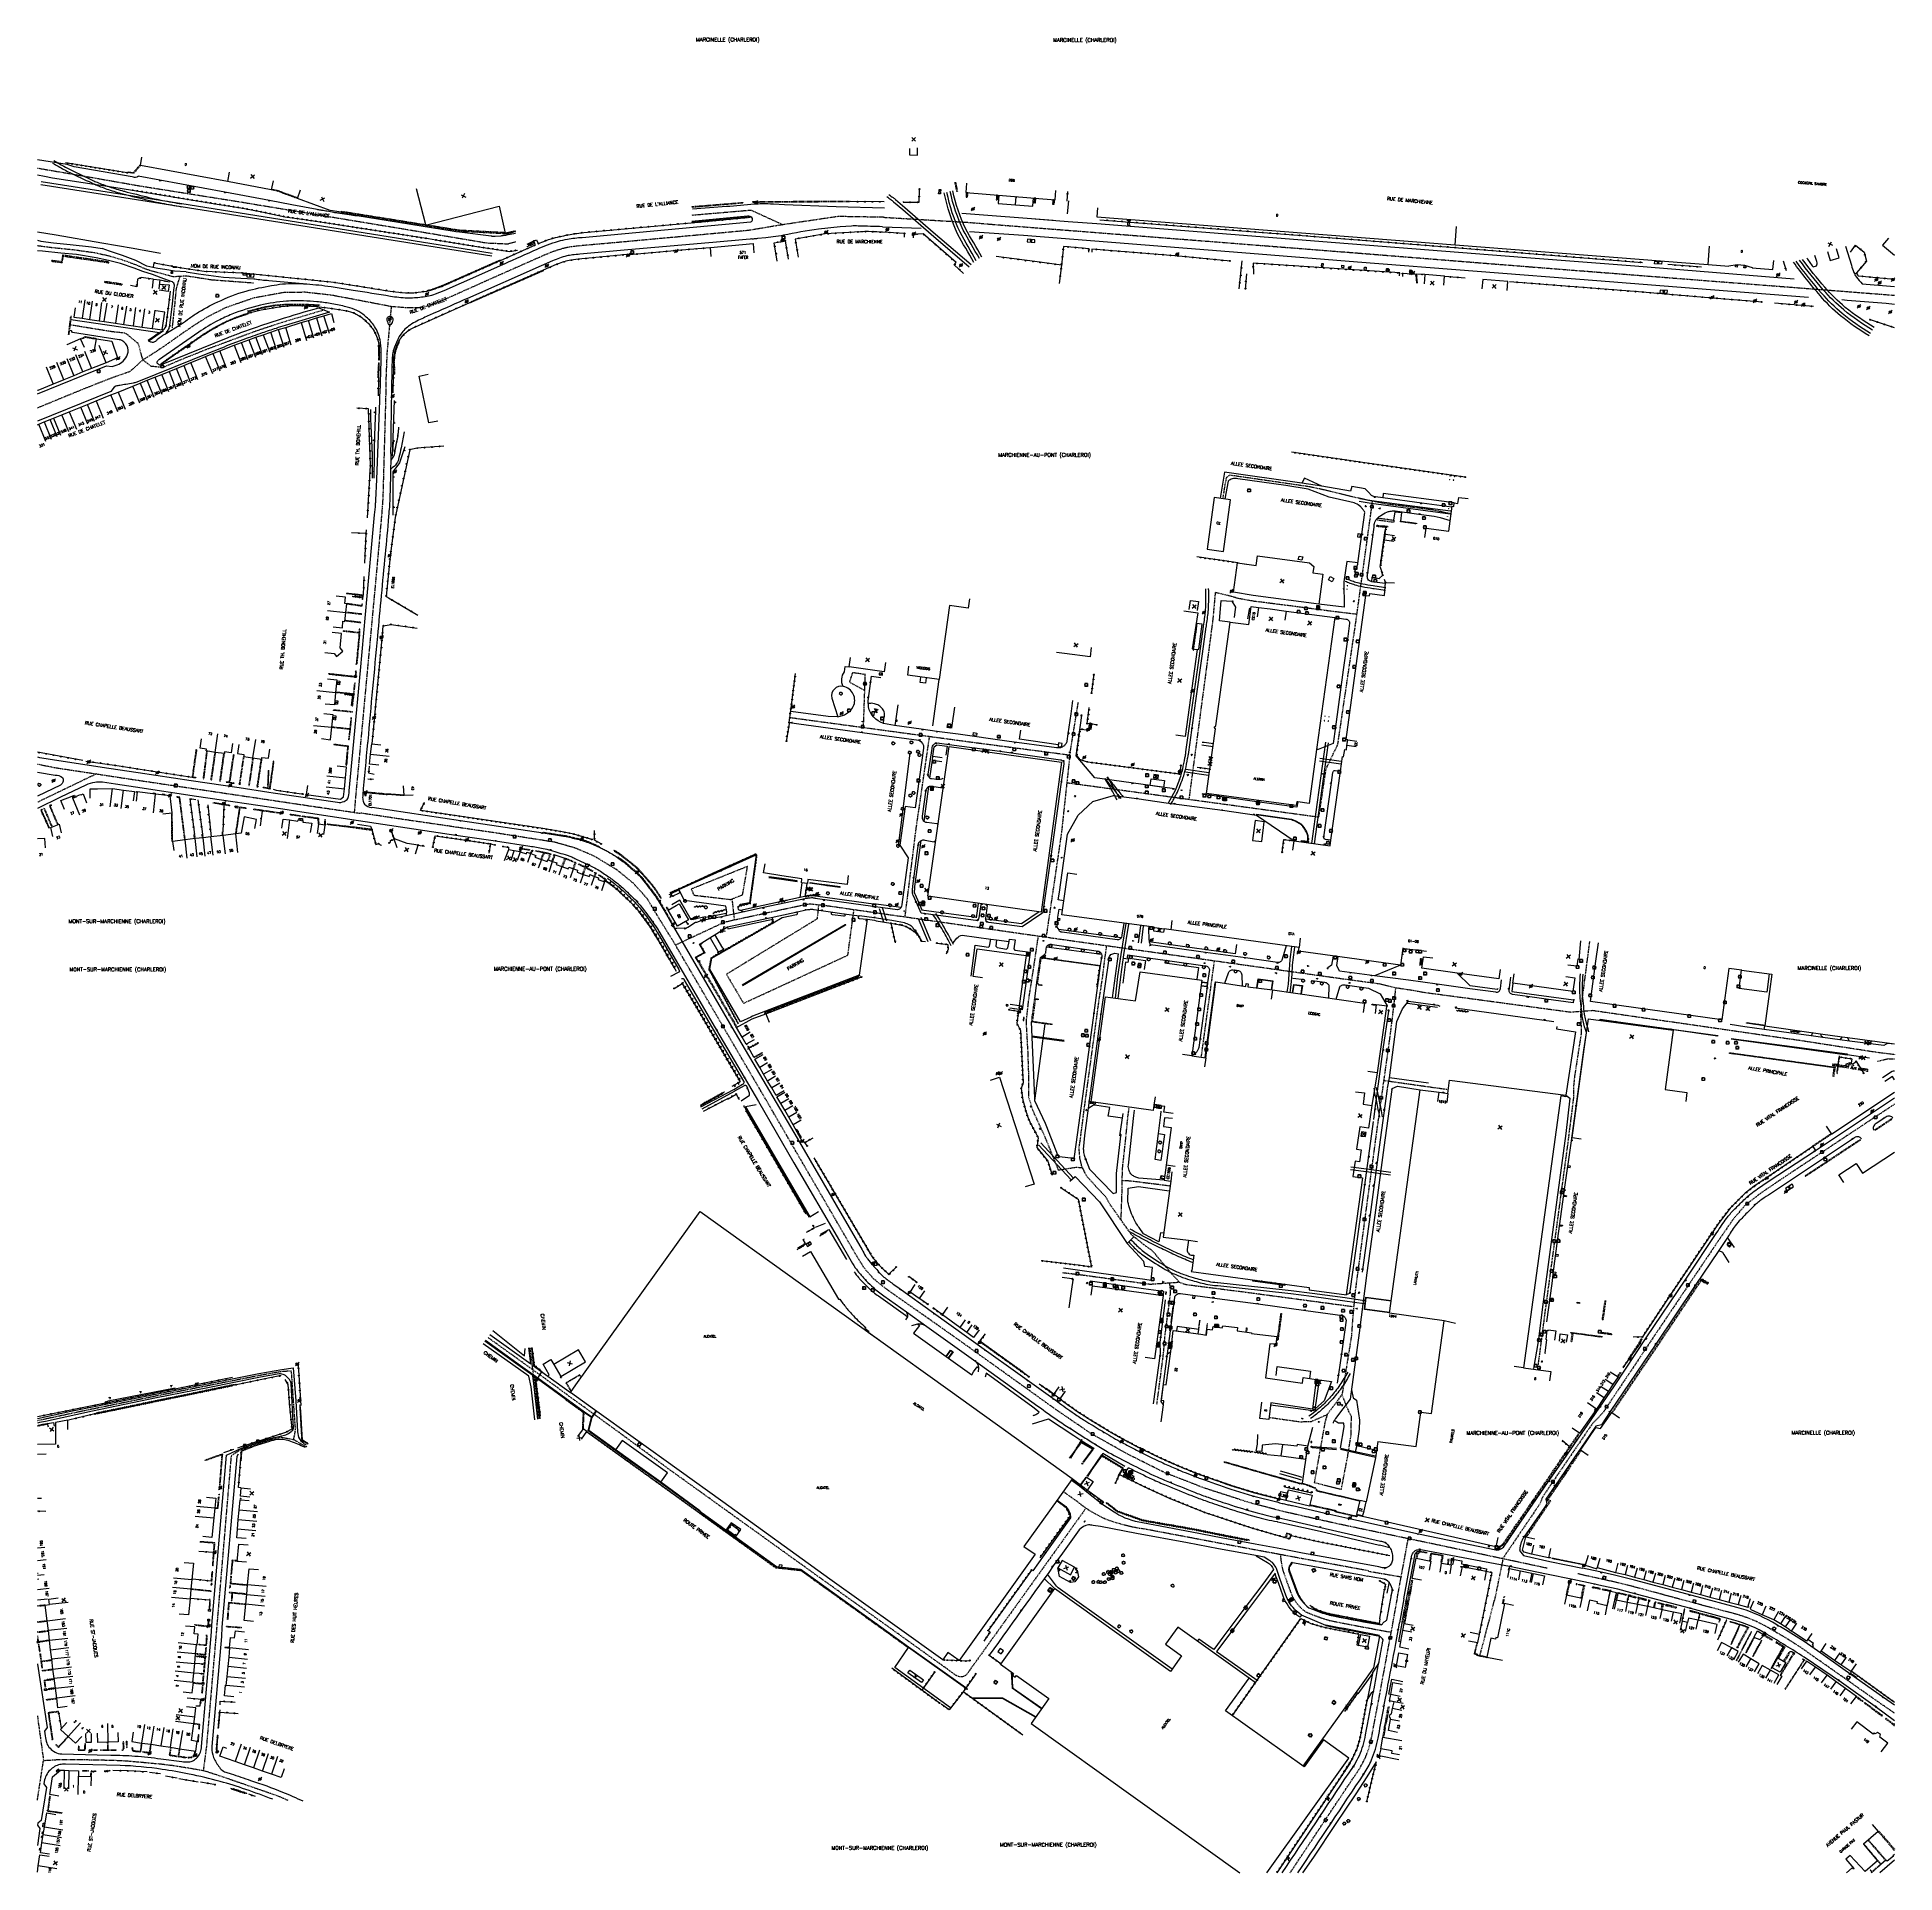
# Model space of a CAD drawing. Header units: millimetres. Extents: x 153000 to 154000, y 121000 to 121988.
import ezdxf
from ezdxf.enums import TextEntityAlignment as Align

# ---------------------------------------------------------------- set-up
doc = ezdxf.new("R2010")
doc.units = ezdxf.units.MM
doc.linetypes.add('DASHED', pattern=[0.75, 0.5, -0.25])
doc.layers.get('0').update_dxf_attribs({"linetype": 'CONTINUOUS'})
for name, color, linetype in [('W0001', 6, 'DASHED'), ('W0008', 7, 'CONTINUOUS'), ('W0017', 7, 'CONTINUOUS'), ('W0100', 7, 'CONTINUOUS'), ('W0112', 1, 'DASHED'), ('W0211', 2, 'CONTINUOUS'), ('W0220', 5, 'DASHED'), ('W0300', 7, 'CONTINUOUS'), ('W0302', 3, 'CONTINUOUS'), ('W0310', 3, 'CONTINUOUS'), ('W0322', 7, 'CONTINUOUS'), ('W0330', 7, 'CONTINUOUS'), ('W0334', 7, 'CONTINUOUS'), ('W0400', 7, 'CONTINUOUS'), ('W0412', 7, 'CONTINUOUS'), ('W0420', 7, 'CONTINUOUS'), ('W0471', 7, 'CONTINUOUS'), ('W0700', 7, 'CONTINUOUS'), ('W0980', 7, 'CONTINUOUS'), ('W0984', 7, 'CONTINUOUS'), ('W0989', 7, 'CONTINUOUS'), ('W0991', 7, 'CONTINUOUS'), ('W1102', 7, 'CONTINUOUS'), ('W1471', 7, 'CONTINUOUS'), ('W1474', 7, 'CONTINUOUS')]:
    doc.layers.add(name, color=color, linetype=linetype)
doc.styles.get("Standard").update_dxf_attribs({"font": 'romans.shx', "width": 0.85})

# ---------------------------------------------------------------- blocks, each defined once
blk = doc.blocks.new('t322o')
at = {"color": 0, "linetype": 'Continuous'}
for radius in [0.25, 0.15]:
    blk.add_circle((0, 0), radius, dxfattribs=at)
blk = doc.blocks.new('t991o')
at = {"color": 0, "linetype": 'Continuous'}
for p, q in [((-1, 1), (1, -1)), ((-1, -1), (1, 1))]:
    blk.add_line(p, q, dxfattribs=at)
blk = doc.blocks.new('T400')
for p, q in [((-0.15, 0.3), (0.15, 0.3)), ((-0.15, -0.25), (-0.15, 0.3)), ((-0.15, 0.15), (0.15, 0.15)), ((-0.15, 0), (0.15, 0)), ((0.15, 0.3), (0.15, -0.25)), ((-0.15, -0.15), (0.15, -0.15)), ((-0.15, -0.25), (-0.15, -0.3)), ((-0.15, -0.3), (0.15, -0.3)), ((0.15, -0.3), (0.15, -0.25))]:
    blk.add_line(p, q)
blk = doc.blocks.new('T420')
for p, q in [((0.7, 0.7), (-0.8, 0.7)), ((-0.8, 0.7), (-0.8, -0.8)), ((0.7, 0.7), (0.7, -0.8)), ((0.7, -0.8), (-0.8, -0.8))]:
    blk.add_line(p, q)
blk.add_ellipse((0, 0), major_axis=(-0.53, 0.53), ratio=1, start_param=3.926991, end_param=10.210176)
blk = doc.blocks.new('t310o')
at = {"color": 0, "linetype": 'Continuous'}
for centre, start, end in [((-0.5, 0.4), 216.8699, 323.1304), ((0.5, -0.4), 36.8699, 143.1303)]:
    blk.add_arc(centre, 0.625, start, end, dxfattribs=at)
blk = doc.blocks.new('t211o')
at = {"color": 0, "linetype": 'Continuous'}
for p, q in [((-0.3, 0.5), (-0.3, 0)), ((0, 1), (0, 0)), ((0.3, 0.5), (0.3, 0))]:
    blk.add_line(p, q, dxfattribs=at)
blk = doc.blocks.new('T471')
for p, q in [((-0.333334, 0.333334), (-0.333334, -0.333334)), ((-0.333334, 0.333334), (0.333334, 0.333334)), ((-0.333334, 0), (0, 0)), ((0.500001, 0.500001), (1.000002, 1.000002)), ((-0.500001, -0.500001), (-1.000002, -1.000002)), ((-0.333334, -0.333334), (0.333334, -0.333334))]:
    blk.add_line(p, q)
blk.add_ellipse((0, 0), major_axis=(0.471405, 0.471405), ratio=1, start_param=5.4977871438, end_param=11.780972451)
blk = doc.blocks.new('T300')
for p, q in [((-0.8, 0.5), (-0.9, 0.3)), ((-0.9, 0.3), (-0.9, 0.2)), ((-0.9, 0.2), (-0.7, 0.1)), ((-0.7, 0.6), (-0.8, 0.5)), ((-0.8, -0.1), (-0.7, 0.1)), ((-0.6, 0.7), (-0.7, 0.6)), ((-0.7, 0.1), (-0.7, 0.1)), ((-0.5, 0.7), (-0.6, 0.7)), ((-0.3, 0.6), (-0.5, 0.7)), ((-0.3, 0.6), (-0.2, 0.7)), ((-0.2, 0.6), (-0.3, 0.6)), ((-0.2, 0.7), (-0.1, 0.8)), ((-0.1, 0.8), (0.1, 0.8)), ((0.1, 0.8), (0.2, 0.7)), ((0.2, 0.7), (0.3, 0.6)), ((0.3, 0.6), (0.4, 0.5)), ((0.5, 0.5), (0.3, 0.5)), ((0.4, 0.5), (0.4, 0.5)), ((0.6, 0.4), (0.5, 0.5)), ((0.6, 0.4), (0.7, 0.3)), ((0.7, 0.3), (0.7, 0.2)), ((0.7, 0.2), (0.7, 0.1)), ((0.7, 0.1), (0.7, -0.2)), ((-0.8, -0.2), (-0.8, -0.1)), ((-0.7, -0.3), (-0.8, -0.2)), ((-0.8, -0.2), (-0.8, -0.2)), ((-0.7, -0.4), (-0.7, -0.3)), ((-0.5, -0.5), (-0.7, -0.4)), ((-0.4, -0.5), (-0.5, -0.5)), ((-0.4, -0.5), (-0.3, -0.5)), ((-0.3, -0.5), (-0.3, -0.4)), ((-0.3, -0.6), (-0.3, -0.5)), ((-0.3, -0.5), (-0.3, -0.5)), ((-0.2, -0.7), (-0.3, -0.6)), ((-0.1, -0.8), (-0.2, -0.7)), ((0.1, -0.8), (-0.1, -0.8)), ((0.2, -0.7), (0.1, -0.8)), ((0.3, -0.5), (0.2, -0.5)), ((0.3, -0.6), (0.2, -0.7)), ((0.2, -0.7), (0.2, -0.7)), ((0.5, -0.4), (0.3, -0.5)), ((0.3, -0.5), (0.3, -0.6)), ((0.3, -0.5), (0.3, -0.5)), ((0.6, -0.3), (0.5, -0.4)), ((0.7, -0.2), (0.6, -0.3)), ((0.6, -0.3), (0.6, -0.3))]:
    blk.add_line(p, q)
blk = doc.blocks.new('t112o')
at = {"color": 0, "linetype": 'Continuous'}
for p, q in [((-0.5, 0.5), (0.5, 0.5)), ((-0.5, -0.5), (-0.5, 0.5)), ((0.5, 0.5), (0.5, -0.5)), ((0.5, -0.5), (-0.5, -0.5))]:
    blk.add_line(p, q, dxfattribs=at)
blk = doc.blocks.new('t330o')
at = {"color": 0, "linetype": 'Continuous'}
for p, q in [((0.25, -0.25), (-0.25, 0.25)), ((-0.25, -0.25), (0.25, 0.25)), ((-0.25, 0.25), (-0.25, -0.25)), ((0.25, 0.25), (-0.25, 0.25)), ((0.25, -0.25), (0.25, 0.25)), ((-0.25, -0.25), (0.25, -0.25)), ((-0.25, -0.25), (-0.25, -0.25))]:
    blk.add_line(p, q, dxfattribs=at)
blk = doc.blocks.new('t220o')
at = {"color": 0, "linetype": 'Continuous'}
for p, q in [((-0.25, 0.25), (0.25, 0.25)), ((-0.25, -0.25), (0.25, -0.25))]:
    blk.add_line(p, q, dxfattribs=at)
blk = doc.blocks.new('T1474')
at = {"color": 0, "linetype": 'Continuous', "flags": 128}
for points in [[(-0.8, -0.5), (-0.8, 0.5)], [(-0.8, 0), (0.7, 0)], [(0.7, 0), (0.7, -0.5), (0.7, 0.5)]]:
    blk.add_lwpolyline(points, dxfattribs=at)
blk = doc.blocks.new('T1471')
at = {"color": 0, "linetype": 'Continuous', "flags": 128}
blk.add_lwpolyline([(-0.75, -0.5), (-0.75, 0.5), (0.75, 0.5), (0.75, -0.5), (-0.75, -0.5)], dxfattribs=at)
blk = doc.blocks.new('T412')
for p, q in [((-0.3, 1.2), (0.3, 1.2)), ((-0.3, 1.2), (-0.3, 0.6)), ((-0.3, 0.6), (0.3, 0.6)), ((-0.3, 0.3), (0.3, 0.3)), ((-0.3, -0.3), (-0.3, 0.3)), ((0, 0.9), (0.3, 0.9)), ((0.3, 0.9), (0.3, 0.6)), ((0.3, 0.3), (0.3, -0.3)), ((0.3, -0.3), (-0.3, -0.3))]:
    blk.add_line(p, q)
blk.add_ellipse((0, 0), major_axis=(0.212, 0.212), ratio=1, start_param=5.497787, end_param=11.780972)

msp = doc.modelspace()

# ---------------------------------------------------------------- linework, layer by layer
at = {"layer": 'W0001', "flags": 128}
for points in [[(153000, 121917.9), (153026.3, 121913.4), (153054.6, 121908.4), (153108, 121899.9), (153201.1, 121884.5), (153242, 121877.6), (153253.4, 121877.1), (153257.6, 121878.3)], [(153455.6, 121891.4), (153431.2, 121891.8), (153401.4, 121887.4), (153383, 121884.3), (153305.6, 121877.2), (153292.7, 121876.1), (153286.7, 121875.4), (153282.7, 121874.5), (153277.9, 121873), (153273.2, 121871.1), (153261.4, 121865.9), (153241.1, 121856.9), (153230, 121851.9), (153216.3, 121845.8), (153213.9, 121844.9), (153206.9, 121842.6), (153198.8, 121842.6), (153190.5, 121843.3), (153188.2, 121818.3), (153187.7, 121805.4), (153187.5, 121793.8), (153186, 121740.2), (153185.3, 121730.7), (153182.4, 121698.7), (153171.5, 121581.4), (153170.6, 121571), (153170.6, 121571)], [(153352.6, 121892.6), (153384.2, 121895.3), (153401.4, 121887.4), (153401.4, 121887.4)], [(153190.5, 121843.3), (153169.2, 121847.4), (153157.9, 121849.5), (153144.1, 121851), (153133, 121850.9), (153130.1, 121850.4), (153116.3, 121847.9), (153100.9, 121842.5), (153091.5, 121837.7), (153083.9, 121832.9), (153081.7, 121831.4), (153064.5, 121819.4), (153056.8, 121814.6), (153054.4, 121823.3), (153047.6, 121828.9), (153039.1, 121829.9), (153017.8, 121833.4), (153017.8, 121833.4)], [(153154.5, 121841.5), (153131.9, 121834.8), (153118.9, 121830.5), (153109.8, 121827.2), (153103.7, 121824.9), (153091.1, 121820.2), (153077.8, 121814.9), (153067.6, 121810.5), (153061.3, 121811.1), (153056.8, 121814.6), (153049.8, 121808.3), (153039.8, 121804.8), (153025.8, 121799.3), (153000, 121788.7)], [(153761.1, 121731.7), (153751.3, 121733.8), (153726.5, 121737), (153715.2, 121739.3), (153706.6, 121741.2), (153692.8, 121744.6), (153684.7, 121746.3), (153642, 121752.5), (153640.2, 121751.2), (153639.3, 121747.1), (153638.2, 121739.8)], [(153554.3, 121587), (153690, 121568.5), (153693.9, 121594.5), (153700.2, 121607.6), (153710, 121674.1), (153718.9, 121738.5)], [(153710.4, 121677.6), (153694.7, 121679.5), (153674.3, 121682.2), (153655.2, 121684.6), (153646.8, 121686.1), (153641.1, 121687.7), (153634.2, 121689.4), (153632.8, 121674.1), (153620, 121578)], [(153444.8, 121616.7), (153445.8, 121645.2), (153438.9, 121646.2), (153437.2, 121641.2), (153445.5, 121636.7)], [(153555.9, 121601.9), (153560.5, 121630.4)], [(153405.1, 121622.1), (153502.5, 121608.9), (153555.9, 121601.9), (153551.3, 121559.4), (153543.1, 121503.8)], [(153467.2, 121514.7), (153473.2, 121562.5), (153480.4, 121611.9)], [(153000, 121597), (153009.4, 121595.1), (153031.8, 121591.7), (153053.5, 121588.4), (153152, 121573.7), (153170.6, 121571), (153173.8, 121570.5)], [(153031.8, 121591.7), (153012.4, 121582.4), (153000, 121576.4)], [(153812.9, 121164), (153763.7, 121174.5), (153700.1, 121187.9), (153671, 121194.5), (153652.3, 121199.4), (153628, 121207.3), (153607.1, 121215.4), (153587.3, 121225.3), (153567.5, 121236.4), (153548.9, 121249.1), (153496, 121287), (153457, 121314.4), (153450.3, 121319.8), (153445.2, 121325.6), (153440.7, 121332.9), (153392.5, 121415.9), (153342.3, 121501.7), (153334.8, 121513.8), (153328.3, 121524.6), (153320.9, 121532.8), (153312.2, 121539.9), (153299.9, 121547.4), (153289.5, 121551.8), (153278.6, 121554.9), (153245.4, 121560.1), (153199.3, 121566.8), (153173.9, 121570.6)], [(153343.6, 121499.6), (153370.1, 121512), (153407.9, 121520.2), (153415.7, 121521.8), (153418.5, 121521.5), (153424.9, 121520.8), (153509.4, 121508.7), (153548.3, 121503.1), (153701.6, 121481.6), (153722.9, 121478.7), (153730.2, 121476.8), (153740.7, 121475.2), (153747.3, 121474), (153769.2, 121471.1), (153825.4, 121463.5), (153837.4, 121464.4), (153949.5, 121448.2), (153991, 121441.8), (154000, 121440.7)], [(153420.6, 121521.3), (153419.8, 121513.6), (153371, 121483.8), (153380.2, 121468.2), (153436.4, 121494.1), (153439.7, 121518.7)], [(153375.4, 121513.2), (153374.1, 121524.5)], [(153538.8, 121504.4), (153536.6, 121489.4), (153535.7, 121483.5), (153533.6, 121470.1), (153532.3, 121458.3), (153533.2, 121442.3), (153533.7, 121427.9), (153533.7, 121417.6), (153535.9, 121410.5), (153542.4, 121396.4), (153549.7, 121378.4), (153559.5, 121380), (153562, 121379.7), (153563, 121378.9)], [(153708.7, 121304.7), (153649.9, 121312.6), (153618.5, 121316.6), (153615, 121317.9), (153610.9, 121322.4), (153600.5, 121334.8), (153595.8, 121338.2), (153589.1, 121343.6), (153577.6, 121359.8), (153575.4, 121363.7), (153565.2, 121374.8), (153562.4, 121380.2), (153561.3, 121385), (153560.9, 121390.4), (153561.7, 121395.8), (153563.9, 121412.9), (153566.7, 121433.4), (153571.7, 121470.2), (153573.5, 121481.8), (153574.7, 121491.5), (153575.6, 121498), (153575.7, 121499.2)], [(153835.7, 121501.4), (153830.8, 121463.9), (153831.3, 121452.5), (153827.6, 121428.6), (153827, 121422.1), (153827, 121416.9), (153824, 121393), (153817.4, 121344), (153811.8, 121302.8), (153809.2, 121282.7), (153807.6, 121270.9)], [(153626.7, 121439.2), (153633.8, 121491.1)], [(153731.3, 121476.6), (153729.3, 121459), (153727.7, 121446.7), (153721.2, 121400.4), (153714.2, 121348.5), (153709.5, 121312.9), (153708.1, 121297.7), (153707.5, 121289), (153702.5, 121257.8), (153698.5, 121252.1), (153694.5, 121246.9), (153693.2, 121242.3), (153687.5, 121210.2), (153702.1, 121206.5), (153705.5, 121224.2), (153707.4, 121236.1), (153707.5, 121245.7), (153705.5, 121249.8), (153702.4, 121257.6)], [(153759.7, 121421.6), (153724.9, 121426.5)], [(153583.5, 121351.5), (153584.1, 121368.8), (153584.2, 121378.6), (153586, 121395.1), (153587.2, 121407.4), (153587.9, 121412.3)], [(154000, 121413.9), (153939.9, 121374.1), (153928.4, 121366.3), (153919.5, 121359.5), (153913.3, 121352.2), (153906.4, 121342.3), (153876.1, 121297.3), (153842.9, 121247.7), (153837.1, 121241.6), (153810.5, 121202.5), (153809, 121198.7), (153788.9, 121169.1)], [(153609.8, 121369.8), (153592.8, 121371.9), (153587.8, 121372.5), (153584.2, 121372.7)], [(153615, 121317.9), (153599.1, 121316.8), (153563.9, 121321.6), (153552.2, 121323)], [(153602.8, 121252.4), (153606.1, 121277.6), (153606.6, 121282.3), (153607.1, 121288.7), (153610.2, 121312.6), (153609.7, 121317.5)], [(153270.1, 121244.4), (153267.3, 121266.9), (153266.8, 121270.9), (153265.3, 121282.6)], [(153138, 121233.3), (153139, 121238.4), (153136.8, 121270.2), (153131, 121269.8), (153119.7, 121267.8), (153068.8, 121257.7), (153023.9, 121248.5), (153000, 121243.4)], [(153694.4, 121246.6), (153685.8, 121242.9), (153679.8, 121242.7), (153663.1, 121245.1)], [(153089.5, 121055.1), (153091.2, 121068.1), (153096.4, 121128.5), (153104.5, 121224.6), (153106.3, 121226), (153109.8, 121228), (153115.9, 121230.2), (153124.6, 121233), (153131.1, 121234.6), (153138, 121233.3), (153143.8, 121230), (153145.1, 121229.4), (153145.1, 121229.4)], [(153732.3, 121148.4), (153738.1, 121179.9)], [(153716.8, 121162.4), (153734.3, 121159.4)], [(153000, 121084.5), (153003.3, 121060.5), (153003.3, 121060.5)], [(153000, 121039.1), (153003.3, 121060.5), (153012.6, 121061.1), (153031, 121060.9), (153042.1, 121060.6), (153048.5, 121060.3), (153066.9, 121058.6), (153072.5, 121057.9), (153081.5, 121056.5), (153089.5, 121055.1), (153100, 121051.7), (153129.4, 121041.5), (153134.9, 121039.1), (153134.9, 121039.1)]]:
    msp.add_lwpolyline(points, dxfattribs=at)
at = {"layer": 'W0001'}
for points in [[(153455.6, 121891.4), (153502.4, 121888.6), (153512.8, 121887.7), (153626.5, 121878.8), (153711.7, 121872.1), (153803, 121864.8), (153893.5, 121857.7), (153982.2, 121850.8), (154000, 121849.4)], [(153000, 121876.2), (153000.6, 121876.1), (153007.5, 121875.2), (153020.1, 121873.9), (153031.4, 121872.3), (153039.1, 121870.5), (153046.7, 121868.2), (153052.9, 121865.9), (153058.8, 121863.4), (153064.4, 121861.8), (153073.2, 121859.5), (153080.3, 121859.9), (153086.2, 121859), (153093.7, 121857.8), (153116.4, 121856.1)], [(153076.7, 121859.7), (153074.7, 121853), (153074, 121845.7), (153073.2, 121838.4), (153072.9, 121835.3), (153072.5, 121831.9)], [(153990.7, 121437), (153996.5, 121438.4), (154000, 121438.2)], [(153776.7, 121116.9), (153785.3, 121149.6), (153787.6, 121160.9), (153789.3, 121169.1)], [(153730, 121135.4), (153732.4, 121148.4)]]:
    msp.add_lwpolyline(points, dxfattribs=at)
at = {"layer": 'W0001', "flags": 128}
msp.add_lwpolyline([(153352.1, 121529.7), (153353.5, 121526.4), (153373.3, 121524.1), (153379.7, 121526.6), (153382.4, 121541.9)], close=True, dxfattribs=at)
for points in [[(153564.6, 121196.4), (153548.8, 121174.3, -0.000693), (153501.1, 121107.9), (153500.6, 121107.1, -0.382057), (153494.6, 121106.3), (153494.1, 121106.7), (153461.4, 121130.2), (153421.9, 121158.5), (153421.9, 121158.5), (153367.5, 121197.6), (153340.5, 121217), (153313.1, 121237.2), (153299.6, 121247), (153285.8, 121257), (153273.7, 121265.9), (153270.6, 121268.1), (153242.5, 121288.3)], [(153669.3, 121171.3, 0.044336), (153670.5, 121163.1, 0.00747), (153675.2, 121150.1, 0.127616), (153682.6, 121140.7, 0.034803), (153695.7, 121135.9, 0.005816), (153728.9, 121129.6)], [(153674.5, 121000, -0.000786), (153709.1, 121052, 0.048788), (153714.9, 121061.8, 0.059311), (153718.5, 121073.6, 0.000076), (153722.8, 121096.2, -0.003524), (153725.9, 121112.9, -0.00185), (153729.8, 121134.1), (153730, 121135.4)]]:
    msp.add_lwpolyline(points, format="xyb", dxfattribs=at)
at = {"layer": 'W0001'}
for points in [[(153716.8, 121162.6), (153705.9, 121164.6), (153680.7, 121169.2), (153669, 121171.4), (153655.1, 121174), (153636.8, 121177.4), (153621, 121180.4), (153594.5, 121185.4, -0.038446), (153576.5, 121190, -0.072737), (153561, 121199.1), (153552.3, 121205.3)], [(154000, 121085.9), (153989.5, 121093.2), (153970, 121106.9), (153958.2, 121115.2), (153949.3, 121121.5), (153939.3, 121127.8, -0.002662), (153932.4, 121131.8, 0.065974), (153914.1, 121139.4), (153892.7, 121145.1), (153859, 121154.2), (153848.3, 121156.8), (153840.5, 121158.5), (153829.4, 121161)]]:
    msp.add_lwpolyline(points, format="xyb", dxfattribs=at)
at = {"layer": 'W0008', "flags": 128}
for points in [[(153257.4, 121882.7), (153252.5, 121881.7, -0.009513), (153251.7, 121881.6, -0.009513), (153250.9, 121881.5, -0.008866), (153250.2, 121881.4, -0.008866), (153249.5, 121881.3), (153246.5, 121881.1, -0.018278), (153245.9, 121881.1, -0.018278), (153245.4, 121881.1, -0.016658), (153244.9, 121881.1, -0.016658), (153244.4, 121881.2), (153227.3, 121883.3), (153225.3, 121883.6), (153223.3, 121883.9), (153172.1, 121892.1, 0.00337), (153170.1, 121892.4, 0.00337), (153168.1, 121892.8, 0.004156), (153165.6, 121893.1, 0.004156), (153163.1, 121893.5, -0.002561), (153160.6, 121893.8, -0.007481), (153159.7, 121893.9, -0.000073), (153156, 121894.6, -0.000092), (153153.1, 121895.1, -0.001168), (153152.5, 121895.2, -0.00035), (153150.6, 121895.5), (153137, 121898.1), (153125, 121900.4), (153101, 121904.9), (153065.9, 121911.3), (153054.3, 121913.5, -0.046483), (153054, 121913.2, -0.046483), (153053.5, 121913, -0.126025), (153052.3, 121912.8, -0.126025), (153051.1, 121913.2), (153019.8, 121918.6), (153016.1, 121919.9), (153000, 121922.4)], [(153352.8, 121896), (153371, 121897.3, 0.0007), (153386.1, 121898.6, -0.0131), (153390.2, 121898.8, -0.0225), (153396.3, 121898.6), (153402.2, 121898.2), (153430.1, 121897.2), (153456.1, 121896.4), (153456.1, 121896.4)], [(153018.1, 121836.4), (153065.8, 121829.3), (153063.1, 121827.4), (153059.6, 121825, 0.0536), (153060.5, 121824.5, 0.0403), (153061.2, 121824.3, 0.0677), (153062.3, 121824.2, 0.0659), (153062.9, 121824.3, 0.0837), (153063.7, 121824.7, 0.0448), (153064.7, 121825.7, -0.0332), (153068.6, 121828.5), (153076.6, 121833.3, 0.026), (153080.8, 121836.3, -0.0187), (153085.6, 121839.6, -0.0326), (153097.1, 121845.8, -0.04), (153112.4, 121851.7, -0.0251), (153126, 121854.6, -0.017), (153131.9, 121855.5, -0.0441), (153145, 121855.5, -0.0218), (153158.1, 121854.1), (153170.1, 121852.2, 0.0005), (153190.1, 121849, 0.0346), (153199.2, 121848, 0.0332), (153206.8, 121848.5, 0.0621), (153214.3, 121850.1), (153219.1, 121851.9), (153228.3, 121856.1), (153250.6, 121866), (153251.5, 121866.4, 0.0005), (153269.1, 121874.3, -0.0099), (153274.7, 121876.5, -0.0196), (153280.5, 121878.5, -0.0261), (153285.4, 121879.7, -0.0217), (153293.4, 121880.6), (153383.9, 121889, 0.0689), (153384.2, 121889, 0.1474), (153384.9, 121889.5, 0.1454), (153385.1, 121890.2, 0.1819), (153384.6, 121891.3, 0.1249), (153383.7, 121891.9, 0.1068), (153382.3, 121892), (153378.5, 121891.7), (153352.3, 121889.2), (153352.3, 121889.2)], [(153455, 121886.3, 0.0031), (153442, 121886.7, 0.0193), (153438.3, 121886.7), (153432.3, 121886.3), (153420.5, 121885, 0.0139), (153401.8, 121881.7, -0.0128), (153396.2, 121880.9), (153392.3, 121880.4), (153387.8, 121879.9, -0.0303), (153385.4, 121879.7, -0.0174), (153384.8, 121879.7, 0.0484), (153383.7, 121879.7), (153381.7, 121879.5), (153363.6, 121877.9), (153361.5, 121877.7), (153317.9, 121873.8), (153292.1, 121871.5, 0.0097), (153288.1, 121871.1, 0.0202), (153285, 121870.6, 0.0345), (153281.1, 121869.4, 0.0139), (153277.4, 121867.9), (153271.2, 121865.3), (153231.6, 121847.7, 0.0027), (153213.5, 121839.7, 0.001), (153207, 121836.8, 0.053), (153199.9, 121832.8, 0.0914), (153195.2, 121827.8, 0.0362), (153193.9, 121825.2), (153192.2, 121821.4, 0.0696), (153191.2, 121817.5, 0.0275), (153191, 121814.4), (153190.9, 121810.9, 0.0023), (153190.6, 121794.9, 0.0037), (153190.2, 121765.7, -0.014), (153189.8, 121741.4, -0.0025), (153189.7, 121738.4, 0.0002), (153189.5, 121735.4, -0.0013), (153189.1, 121730.4, -0.0067), (153187.2, 121709.8, 0.0014), (153183.1, 121665.8, 0.0016), (153177.9, 121609.4, -0.0002), (153177.8, 121608.5, 0.0046), (153175.2, 121580.3, 0.0568), (153175.2, 121577.7, 0.1349), (153176.2, 121575.4, 0.1763), (153179.9, 121573.6), (153180.1, 121573.6)], [(153973.5, 121875.8), (153976.7, 121865.6, 0.0258), (153978, 121861.7, 0.0521), (153979.4, 121859.2, 0.0478), (153982.6, 121855.6), (154000, 121854.2)], [(153116.6, 121858.2, -0.001215), (153117, 121858.2, 0.0011), (153120.8, 121857.7, 0.0013), (153124.7, 121857.4), (153145, 121855.5), (153145, 121855.5)], [(153000, 121600.8, 0.00741), (153009.3, 121599.2), (153038.5, 121594.7), (153054.3, 121592.4), (153082.8, 121588.1), (153108.7, 121584.3), (153124.7, 121581.8), (153126.9, 121581.5), (153161.6, 121576.4, 0.1467), (153165.2, 121576.9, 0.1448), (153167.1, 121578.5, 0.1063), (153167.9, 121582.5), (153168.6, 121590.1), (153170.4, 121609.1), (153170.5, 121611.1), (153173.9, 121647.3), (153177.6, 121687.6), (153181.5, 121731.1, 0.0078), (153182.1, 121737, 0.0052), (153182.2, 121739), (153182.7, 121750.2), (153184.3, 121792.7), (153184.4, 121794.7, 0.0104), (153185.1, 121819, 0.0492), (153184.5, 121825.5, 0.0903), (153181.6, 121832.6, 0.064), (153177.1, 121837.7, 0.0584), (153173.1, 121840.7, 0.0541), (153168.3, 121842.6, 0.0134), (153165.4, 121843.4, 0.0187), (153157.6, 121845, 0.0152), (153150.4, 121845.9, 0.0164), (153143.3, 121846.4, 0.0273), (153134.1, 121846.2, 0.0381), (153120.1, 121844, 0.0396), (153104.7, 121839.2, 0.0231), (153097.3, 121835.8, 0.0323), (153086.9, 121829.5), (153065.3, 121814.5), (153065.3, 121814.5)], [(153065.1, 121814.3), (153064.5, 121813.7, 0.2831), (153064.3, 121813, 0.1393), (153065, 121812.4, 0.1111), (153065.8, 121811.9, 0.1259), (153066.8, 121812.1), (153102.7, 121826.7, -0.0061), (153108.5, 121828.9, -0.0068), (153116.9, 121831.9, -0.0063), (153130.4, 121836.4, -0.0074), (153151.6, 121842.7), (153157.3, 121840.3), (153133.4, 121833.1, 0.0014), (153128.5, 121831.6, 0.0094), (153121, 121829.1, 0.0052), (153111.1, 121825.6), (153104.7, 121823.2, 0.0059), (153093.6, 121818.7), (153053.5, 121802.6, -0.0362), (153051.6, 121802.1, -0.0248), (153047.7, 121801.4, 0.0052), (153044.4, 121800.9, 0.0545), (153042.3, 121800.4), (153041.4, 121800), (153039.5, 121797.6), (153000, 121781.6)], [(153000, 121796.3), (153037.2, 121811.5), (153040.3, 121811.1), (153043, 121811.9, 0.1159), (153046.1, 121814, 0.1287), (153048.6, 121817.7, 0.18), (153048.3, 121822.1, 0.1116), (153046.6, 121824.3, 0.1362), (153044.1, 121825.5), (153018.9, 121829.3), (153018.4, 121830.2), (153017.4, 121830.4), (153017.4, 121830.4)], [(153069.4, 121829.2), (153070.1, 121830.1, 0.127783), (153071, 121832.1, 0.096427)], [(153191.4, 121836.8, -0.0471), (153191.2, 121835.2, -0.0447), (153191, 121834.7, -0.0342), (153190.3, 121833.7, -0.1945), (153189.8, 121833.2, -0.1629), (153189.5, 121833.3, -0.1717), (153189.1, 121833.9, -0.0158), (153188.5, 121835.3, -0.1103), (153188.3, 121836.7, -0.2418), (153189.2, 121838, -0.136), (153190, 121838.1, -0.2485), (153191, 121837.6), (153191.4, 121836.8), (153191.4, 121836.8)], [(153190.4, 121760.6), (153191.9, 121762.7, 0.1245), (153192.7, 121766.1, -0.0206), (153193.7, 121771.2, 0.019), (153194.7, 121778.3), (153194.7, 121778.3)], [(153197.4, 121775.9), (153195.8, 121767.3, -0.0194), (153194.7, 121762, -0.0815), (153193.4, 121758.8, -0.0857), (153190.4, 121756), (153190.4, 121756)], [(153761.5, 121735.3), (153745.4, 121737.4), (153724.4, 121740.3), (153720.5, 121740.8, -0.057691), (153719.5, 121741, -0.057691), (153718.6, 121741.4, -0.049908), (153718, 121741.9, -0.049908), (153717.4, 121742.6), (153714.9, 121745.1), (153707.7, 121746.5), (153707.1, 121744), (153691.6, 121746.6), (153680.9, 121748.3), (153639.1, 121754.2), (153636.9, 121740.2)], [(153714.7, 121732.6, 0.047213), (153713.7, 121734.1, 0.047213), (153712.5, 121735.5, 0.084507), (153709.8, 121737.3, 0.084507), (153706.6, 121738.1), (153695.6, 121740.7), (153684.3, 121745), (153672.2, 121746.9), (153646.4, 121750.6, 0.068212), (153644.9, 121750.8, 0.068212), (153643.3, 121750.6, 0.051235), (153642.2, 121750.1, 0.051235), (153641.2, 121749.4), (153639.4, 121739.8)], [(153709.4, 121701.1, 0.021659), (153709.9, 121701.9, 0.021659), (153710.3, 121702.8, 0.042471), (153710.9, 121704.6, 0.042471), (153711.1, 121706.4), (153713.1, 121720.7), (153714.7, 121732.5)], [(153725.6, 121694.2), (153718.5, 121695.2, -0.113027), (153717.3, 121695.7, -0.113027), (153716.4, 121696.6, -0.095689), (153716.1, 121697.6, -0.095689), (153716.1, 121698.7), (153719.7, 121724.6, -0.06182), (153720.1, 121727.2, -0.096462), (153720.9, 121728.7, -0.066792), (153723.1, 121730.7, -0.052964), (153726.5, 121732.6, -0.060061), (153728.4, 121733.1, -0.045791), (153731, 121733.3), (153743.8, 121731.6), (153752, 121730.5), (153755.3, 121729.7), (153760.6, 121728.2)], [(153698.5, 121675.9), (153704.5, 121675, -0.120577), (153705.4, 121674.8, -0.120577), (153706.2, 121674.2, -0.086709), (153706.5, 121673.5, -0.086709), (153706.5, 121672.8), (153705.2, 121662.8), (153703.1, 121647.7), (153698.9, 121617), (153697.6, 121608.1), (153689.6, 121604.8), (153688.7, 121604.9)], [(153434, 121638.7, 0.579564), (153427.8, 121632.5), (153430.9, 121622.5, 0.236649), (153439.3, 121627.9, 0.499778), (153433.9, 121638.7, -0.29588), (153434.6, 121646.7), (153435, 121649.6), (153437.1, 121649.3)], [(153557.3, 121631.3), (153556.5, 121624.1), (153554.9, 121613.2), (153554.3, 121609.3, -0.08125), (153553.7, 121607.8, -0.08125), (153552.6, 121606.7, -0.103147), (153550.8, 121605.8, -0.103147), (153548.8, 121605.7), (153522, 121609.4), (153495.7, 121613.1), (153484.3, 121614.6), (153475.9, 121615.8), (153461.5, 121617.8), (153455.5, 121618.9, -0.269891), (153447.5, 121627.8), (153447.3, 121631.1), (153449.2, 121644.3), (153454.1, 121643.6)], [(153404.8, 121619.3), (153427, 121616.3), (153444, 121614), (153474.6, 121609.8, -0.350724), (153477.1, 121605.6), (153472.7, 121573.4), (153467.3, 121574.2), (153464.4, 121553.4), (153468.9, 121546.5), (153465.5, 121521.3, -0.335826), (153463.2, 121518.5), (153451.2, 121520.2), (153449.9, 121520.3), (153420.1, 121524.5), (153419.2, 121524.6, 0.014318), (153417.5, 121524.9, 0.033342), (153416.8, 121524.9, 0.007148), (153415.2, 121524.8, 0.02452), (153414.7, 121524.8, 0.063698), (153414.5, 121524.7, -0.04888), (153414.2, 121524.6), (153391, 121519.7), (153380.6, 121517.5)], [(153487.5, 121589.2, -0.182543), (153484.5, 121588.7), (153481.5, 121589, -0.100991), (153480.7, 121589.3, -0.100991), (153480.1, 121589.9, -0.101586), (153479.7, 121590.6, -0.101586), (153479.7, 121591.5), (153481.7, 121605.3, -0.10431), (153482, 121606.6, -0.10431), (153482.8, 121607.7, -0.119928), (153484.2, 121608.3, -0.119928), (153485.7, 121608.3), (153490.9, 121607.6), (153518.3, 121603.9), (153550.8, 121599.3, -0.11858), (153551.7, 121599, -0.11858), (153552.3, 121598.5, -0.097153), (153552.6, 121597.8, -0.097153), (153552.6, 121597.1), (153551.3, 121587.3), (153545.5, 121545.9), (153541.4, 121517.2), (153541.2, 121516.8), (153540.2, 121516.1), (153530.3, 121509.3), (153512.2, 121511.7, -0.099536), (153511.5, 121512, -0.099536), (153510.9, 121512.6, -0.098986), (153510.6, 121513.3, -0.098986), (153510.6, 121514.1), (153511.6, 121520.8), (153511, 121520.9)], [(153000, 121592.7), (153009.5, 121591, -0.1752), (153013.5, 121589.8, -0.1865), (153013.8, 121587.8, -0.2366), (153012.4, 121585.7), (153000, 121579.8, 0.0337)], [(153696.5, 121556), (153693.5, 121556.4, -0.104026), (153693.1, 121556.6, -0.104026), (153692.8, 121556.9, -0.093021), (153692.7, 121557.3, -0.093021), (153692.7, 121557.7), (153696.8, 121587.1), (153697.5, 121592.4, -0.392588), (153698.7, 121593.6), (153701.6, 121593.2)], [(153172.9, 121566.5), (153142.4, 121571.1), (153132.1, 121572.7), (153085.7, 121579.6), (153052.8, 121584.5), (153042, 121586.1), (153035, 121587.2, 0.0785), (153030.9, 121587.1, 0.072), (153026, 121585.6), (153012.4, 121579.1), (153000, 121573.1)], [(153484.3, 121564.8), (153478.9, 121565.5, -0.09241), (153478, 121565.8, -0.09241), (153477.2, 121566.5, -0.122891), (153476.6, 121567.7, -0.122891), (153476.6, 121569), (153478.6, 121583.1, -0.086658), (153478.9, 121583.9, -0.086658), (153479.4, 121584.5, -0.110016), (153480.4, 121585.1, -0.110016), (153481.5, 121585.1), (153487.6, 121584.2)], [(153180.3, 121573.7), (153227.8, 121566.6), (153272.4, 121559.9), (153283.3, 121558.2, 0.013799), (153283.6, 121558.2, -0.016927), (153283.8, 121558.2, -0.018355), (153284.7, 121558, -0.002347), (153291.7, 121556.3, -0.030474), (153295.9, 121555, -0.019317), (153302.4, 121552.3, -0.007776), (153304.6, 121551.2, -0.007776), (153306.7, 121550.1, -0.010799), (153309.6, 121548.4, -0.010799), (153312.4, 121546.7, -0.007118), (153315.2, 121544.6, -0.016363), (153316.4, 121543.7, -0.006206), (153322.6, 121538.3, -0.018756), (153324.5, 121536.5, -0.025213), (153325.7, 121535, -0.004624), (153332, 121526.9, -0.022469), (153333.2, 121525.2, -0.005857), (153337.5, 121518.2), (153338.1, 121517.2), (153342.5, 121509.3), (153374, 121455.4), (153409, 121395.5), (153444, 121335.5, 0.014352), (153445.9, 121332.1, 0.030501), (153447, 121330.6, 0.010526), (153449.9, 121327.1, 0.007541), (153454, 121322.5, 0.03936), (153456.4, 121320.3, 0.02152), (153461.2, 121316.8), (153464, 121314.8), (153482.5, 121301.5), (153509.7, 121282), (153527.9, 121269), (153549.3, 121253.7, 0.008294), (153558.2, 121247.3, 0.013175), (153564, 121243.5, 0.000241), (153572.8, 121238.1, 0.003957), (153573.4, 121237.8, 0.003463), (153578.2, 121234.9, 0.003607), (153582.9, 121232.3, 0.008147), (153588.7, 121229.2, 0.005609), (153597.2, 121224.9, 0.005823), (153606, 121220.7, 0.007032), (153613.3, 121217.5, 0.004088), (153618, 121215.5, 0.003586), (153623.4, 121213.4, 0.007198), (153626.3, 121212.3, 0.001279), (153642.5, 121206.6), (153654.3, 121203), (153668.1, 121199.5, 0.001828), (153669.5, 121199.1, 0.001828), (153670.8, 121198.8, 0.003332), (153673.3, 121198.2, 0.003332), (153675.8, 121197.7), (153692.6, 121193.8), (153705.6, 121190.9), (153743.6, 121182.6), (153776.6, 121175.7), (153785.3, 121173.9, 0.077489), (153786.9, 121174, 0.077489), (153788.3, 121174.6, 0.069512), (153789.4, 121175.4, 0.069512), (153790.2, 121176.5), (153801.3, 121192.8), (153813.5, 121210.5), (153821.9, 121222.6), (153833.4, 121239.2), (153834.3, 121240.5), (153839, 121247.4), (153849.1, 121262.3), (153866.3, 121288), (153887.6, 121319.7), (153904.3, 121344.7, -0.024058), (153909.5, 121352.4, -0.037634), (153913.4, 121356.9, -0.002787), (153918.2, 121361.7, -0.00535), (153920.8, 121364.1, -0.022038), (153922.5, 121365.6, -0.010904), (153926.2, 121368.3), (153931.9, 121372.2), (153957.4, 121389), (154000, 121417.3)], [(153684.1, 121555.6, 0.055085), (153684, 121558.4, 0.076732), (153683.3, 121560.3, 0.037522), (153681.4, 121563.4, 0.088097), (153680.3, 121564.4, 0.03231), (153677.8, 121565.9, 0.035086), (153675.4, 121566.9, 0.00346), (153675.1, 121567), (153656.3, 121569.6)], [(153684.3, 121555.5, 0.055085), (153684.2, 121558.4, 0.076732), (153683.5, 121560.4, 0.037522), (153681.6, 121563.5, 0.088097), (153680.4, 121564.6, 0.03231), (153677.9, 121566.1, 0.035086), (153675.4, 121567.1, 0.003581), (153675.2, 121567.2, 0.044122), (153675.2, 121567.2), (153656.4, 121569.8)], [(153172.9, 121566.6), (153225.3, 121558.8), (153246.7, 121555.6), (153265.2, 121552.8, -0.0145), (153272.4, 121551.6, -0.025914), (153276.3, 121550.6, -0.003268), (153285.2, 121547.9, -0.014456), (153287.2, 121547.2, -0.016832), (153289.4, 121546.2, -0.004007), (153298.5, 121541.9, -0.027249), (153301.7, 121540.2, -0.014329), (153307.5, 121536.3, -0.012987), (153312.6, 121532.6, -0.023515), (153315.2, 121530.3, -0.004262), (153321.8, 121524, -0.018143), (153323.2, 121522.5, -0.021899), (153328.1, 121516.4, -0.016102), (153334.2, 121507.7, -0.004206), (153334.4, 121507.3, -0.007064), (153334.6, 121507), (153346.4, 121486.8), (153365.6, 121453.8), (153388.2, 121415.3), (153407.3, 121382.3), (153431.9, 121340.3), (153437.5, 121330.6, 0.023987), (153440.4, 121325.8, 0.034718), (153442.8, 121322.7, 0.0025), (153444.3, 121321, 0.001924), (153446.3, 121318.8, 0.030916), (153450.1, 121315.1, 0.023116), (153455.8, 121310.7), (153467.9, 121302), (153478.9, 121294.1), (153505.3, 121275.3), (153513.6, 121269.4), (153538.7, 121251.3, 0.006256), (153549.8, 121243.4, 0.010214), (153556.8, 121238.8, 0.000399), (153563.4, 121234.6, 0.000409), (153569.8, 121230.6, 0.01364), (153576.8, 121226.4, 0.008232), (153588.7, 121220.1, 0.007889), (153601.1, 121214, 0.01324), (153608.7, 121210.7, 0.000466), (153622.4, 121205.2, 0.004901), (153623.7, 121204.6, 0.007041), (153630.4, 121202.2, 0.004449), (153641, 121198.6, 0.013023), (153656.8, 121193.8, 0.01868), (153668, 121191.2, 0.01176), (153668.2, 121191.2, -0.021234), (153668.4, 121191.2), (153673.3, 121190), (153691.1, 121185.9), (153723.1, 121178.6, -0.073543), (153725.3, 121178, -0.096045), (153726.7, 121177, -0.023414), (153727.5, 121176.1, -0.024119), (153728.2, 121175.1, -0.078362), (153729.3, 121172.6, -0.064795), (153729.7, 121169.4, -0.098968), (153729.3, 121167.2, -0.093621), (153728, 121165.3, -0.139463), (153726.5, 121164.4, -0.108194), (153724.2, 121164.3), (153722.3, 121164.7), (153717.4, 121165.7)], [(153508.5, 121521.2), (153508, 121521.3), (153506.9, 121514.2, -0.37671), (153505.2, 121512.7), (153482.4, 121515.9), (153475.9, 121516.8), (153475.3, 121517.9), (153471.8, 121526), (153471.6, 121526.3, -0.049713), (153471.2, 121527.5, -0.085737), (153471.1, 121528.3, -0.002803), (153471.2, 121529.6, -0.004164), (153471.3, 121530.5, -0.003522), (153471.3, 121530.8, -0.003201), (153471.4, 121531.2), (153474.5, 121554.2, -0.442718), (153477.9, 121556), (153482.9, 121555.2)], [(153370.9, 121515.4), (153371.3, 121517.5), (153370.6, 121520.4), (153348.5, 121523.6), (153345.4, 121529.4), (153372.6, 121541.7), (153387, 121548.2), (153383.9, 121526.3), (153383.4, 121522.3), (153378.4, 121521.4), (153377.2, 121519.8), (153377.4, 121518.7), (153380.6, 121517.4), (153368.3, 121514.8), (153358, 121512.7, 0.009454), (153357.2, 121512.5, 0.009454), (153356.3, 121512.2, 0.010963), (153355.4, 121511.9, 0.010963), (153354.4, 121511.6), (153350.2, 121509), (153349.2, 121508.7), (153344.3, 121508.5), (153343.1, 121508.4)], [(153476.1, 121501.8, 0.017338), (153474.9, 121504, 0.02504), (153474, 121505.5, 0.010446), (153472.6, 121507.3, 0.011154), (153471.3, 121509, 0.091768), (153469.8, 121510.2, 0.054682), (153466.8, 121511.5), (153462.9, 121512.3), (153460, 121512.8), (153450.6, 121514.2), (153442.6, 121515.2, 0.18405), (153442.2, 121515.1, 0.18405), (153441.9, 121514.7, 0.205069), (153442, 121514.1, 0.205069), (153442.5, 121513.9), (153446.8, 121513.4), (153442.5, 121483.3), (153385, 121461.2), (153384.1, 121460.8), (153378.5, 121458.2), (153362.1, 121486.6), (153363.2, 121492.5), (153396.2, 121511.5), (153401.1, 121514.3), (153408.7, 121516, 0.203742), (153409.1, 121516.2, 0.203742), (153409.2, 121516.7, 0.190932), (153408.9, 121517.1, 0.190932), (153408.4, 121517.2), (153414.7, 121518.6, -0.028337), (153415.5, 121518.7, -0.028337), (153416.3, 121518.8, -0.034586), (153417.3, 121518.8, -0.034586), (153418.3, 121518.6), (153428.3, 121517.2)], [(153434.3, 121516.4, -1.024563), (153434.1, 121515.1), (153428.1, 121515.9, -0.201527), (153427.6, 121516.2, -0.201527), (153427.5, 121516.7, -0.19876), (153427.8, 121517.1, -0.19876), (153428.3, 121517.2), (153434.3, 121516.4), (153442.6, 121515.2)], [(153584.9, 121511.1), (153583.9, 121505.1, -0.13073), (153583.7, 121503.8, -0.13073), (153582.8, 121502.8, -0.08246), (153582.1, 121502.4, -0.08246), (153581.3, 121502.3), (153551.7, 121506.4, -0.046216), (153551.3, 121506.5, -0.046216), (153550.9, 121506.7, -0.078188), (153550.4, 121507.1, -0.078188), (153550.1, 121507.7), (153549, 121509.2), (153549.5, 121512.8)], [(153598.5, 121509.3), (153598.3, 121508.4), (153598.5, 121502.4, 0.051822), (153598.6, 121501.5, 0.051822), (153598.8, 121500.7, 0.038208), (153599.1, 121500.1, 0.038208), (153599.4, 121499.6)], [(153493, 121500.8), (153495.1, 121503.2, -0.192255), (153498, 121504.9), (153513.3, 121502.8), (153516.4, 121502.4), (153523.3, 121501.5), (153523.4, 121502.7), (153526.4, 121502.3), (153525.7, 121497.5), (153526.2, 121496.8), (153534.5, 121495.8), (153530.2, 121464.6), (153528.6, 121464.9), (153523.6, 121465.6)], [(153540.1, 121492.9), (153542.2, 121494.4, 0.052071), (153542.4, 121494.6, 0.052071), (153542.7, 121494.9, 0.059255), (153542.9, 121495.3, 0.059255), (153543, 121495.7), (153543.4, 121498.6, -0.090508), (153543.8, 121499.3, -0.090508), (153544.4, 121499.7, -0.118208), (153545.3, 121500, -0.118208), (153546.3, 121499.8), (153571.3, 121496.3, -0.089092), (153572.1, 121495.9, -0.089092), (153572.7, 121495.2, -0.118171), (153573.1, 121494, -0.118171), (153572.9, 121492.8), (153572.3, 121488.5), (153568.8, 121463), (153563.4, 121423.4), (153559.8, 121397.4), (153558.3, 121385.7), (153558.1, 121384.6), (153550.1, 121385.6), (153549.4, 121386.4), (153543.6, 121401.7), (153542.8, 121403.5)], [(153672.4, 121499.1), (153672.1, 121497.9), (153670.1, 121491.4, -0.069542), (153669.7, 121490.9, -0.069542), (153669.2, 121490.5, -0.076566), (153668.6, 121490.2, -0.076566), (153667.8, 121490.2)], [(153563.3, 121389.4), (153563.9, 121397), (153572.8, 121462.5), (153577, 121492.3, -0.100297), (153577.3, 121493.4, -0.100297), (153578, 121494.4, -0.102491), (153579, 121494.9, -0.102491), (153580.2, 121495.1), (153582.1, 121494.8)], [(153587, 121492.6), (153587.2, 121494.2), (153599.4, 121492.5), (153607.2, 121491.4), (153628.7, 121488.4, -0.078314), (153629.6, 121488.2, -0.078314), (153630.3, 121487.7, -0.063615), (153630.8, 121487.1, -0.063615), (153631.1, 121486.4), (153630.1, 121479.4), (153629.8, 121477), (153625.3, 121444.3, -0.061709), (153624.7, 121442.7, -0.061709), (153623.7, 121441.4, -0.050761), (153622.7, 121440.6, -0.050761), (153621.5, 121439.9)], [(153639.4, 121479), (153641.3, 121484.6, -0.089572), (153641.7, 121485.3, -0.089572), (153642.4, 121485.9, -0.08011), (153643.1, 121486.2, -0.08011), (153643.9, 121486.2), (153646.4, 121485.9, -0.063058), (153647.1, 121485.7, -0.063058), (153647.6, 121485.3, -0.089296), (153648.2, 121484.5, -0.089296), (153648.5, 121483.6), (153648.7, 121477.6)], [(153686.4, 121480.5), (153693.1, 121479.5, -0.082519), (153693.9, 121479.3, -0.082519), (153694.6, 121478.8, -0.067679), (153695.1, 121478.3, -0.067679), (153695.4, 121477.6), (153695.1, 121471)], [(153785.3, 121474.1, 0.098795), (153786.2, 121474.2, 0.098795), (153786.9, 121474.6, 0.09755), (153787.4, 121475.3, 0.09755), (153787.7, 121476.1), (153788.4, 121480.9)], [(153827.6, 121470), (153827.1, 121470), (153826.9, 121468.5), (153812.3, 121470.5), (153802.4, 121471.9), (153794.2, 121472.9, -0.089116), (153793.5, 121473.2, -0.089116), (153792.8, 121473.8, -0.08462), (153792.5, 121474.5, -0.08462), (153792.4, 121475.3), (153792.9, 121479.3), (153793.3, 121482.2)], [(153699.3, 121470.5), (153701.2, 121477, -0.074625), (153701.8, 121477.6, -0.074625), (153702.4, 121478, -0.08565), (153703.3, 121478.2, -0.08565), (153704.2, 121478.1), (153716.7, 121476.3), (153723, 121473.2), (153726.7, 121466.8)], [(154000, 121431.7, 0.10133), (153998.6, 121431.4), (153993.4, 121428)], [(153729.3, 121421.8), (153725, 121390.5), (153720.1, 121354.1), (153715.9, 121323.1), (153711.7, 121290.8), (153706.9, 121255.1), (153699, 121244.6, 0.013729), (153698.6, 121244, 0.013729), (153698.3, 121243.5, 0.015137), (153697.9, 121242.9, 0.015137), (153697.6, 121242.2)], [(153563.3, 121389.4, 0.040525), (153563.3, 121387.9, 0.040525), (153563.6, 121386.4, 0.026748), (153563.9, 121385.4, 0.026748), (153564.3, 121384.5), (153566.5, 121378.9), (153579.2, 121365.7), (153581, 121366.3), (153581.1, 121376.6), (153583.4, 121396.8), (153582.9, 121396.9), (153584.6, 121408.8)], [(153606.7, 121373), (153593, 121374.1, -0.080057), (153591, 121374.7, -0.080057), (153589.3, 121375.9, -0.111501), (153587.8, 121378.2, -0.111501), (153587.4, 121381.1), (153590.3, 121407.7), (153590.7, 121410.7)], [(153999, 121406.5, 0.082368), (153998.4, 121407.1, 0.082368), (153997.5, 121407.4, 0.112881), (153996.3, 121407.4, 0.112881), (153995.2, 121406.9), (153990, 121403.4, 0.099064), (153989.1, 121402.7, 0.099064), (153988.6, 121401.8, 0.090812), (153988.5, 121400.8, 0.090812), (153988.7, 121399.8)], [(153982.1, 121395.3, 0.08102), (153981.5, 121395.9, 0.08102), (153980.7, 121396.2, 0.122754), (153979.4, 121396.3, 0.122754), (153978.3, 121395.7), (153958.4, 121382.5), (153932.1, 121364.9, 0.01681), (153927.4, 121361.8, 0.032571), (153925.2, 121360, 0.006997), (153921.7, 121356.5, 0.005232), (153917.1, 121351.8, 0.034781), (153914.2, 121348.4, 0.020431), (153910, 121342.1), (153905.3, 121335.1), (153892.6, 121316.3), (153871.4, 121284.7), (153846.9, 121248.4), (153842.1, 121241.2), (153839.2, 121240.5), (153830.7, 121228.1), (153830.1, 121227.4), (153817.4, 121208.7), (153812.2, 121201.2), (153812.7, 121198.6), (153811.4, 121196.7), (153800.4, 121180.8, 0.033209), (153799.5, 121179.2, 0.033209), (153798.8, 121177.5, 0.035495), (153798.3, 121175.6, 0.035495), (153798.1, 121173.6), (153800.1, 121170.8), (153814.4, 121167.7)], [(153606.3, 121344.4), (153604.8, 121344.6), (153603.9, 121339.7), (153595.6, 121344), (153593.2, 121347.4, -0.020884), (153591.5, 121350, -0.020884), (153590.1, 121352.8, -0.030268), (153588.3, 121357, -0.030268), (153587.2, 121361.3), (153587.3, 121368.7), (153592.8, 121369.6), (153609.3, 121367.3)], [(153606.3, 121251.9), (153605, 121253.7), (153608.5, 121279.4), (153612.4, 121309.7, -0.088237), (153612.7, 121310.6, -0.088237), (153613.3, 121311.3, -0.101473), (153614.3, 121311.9, -0.101473), (153615.4, 121312), (153635.3, 121309.2), (153657.3, 121306.3), (153683, 121302.8), (153702.8, 121300.1, -0.063703), (153703.5, 121299.6, -0.063703), (153704, 121299.1, -0.065097), (153704.4, 121298.4, -0.065097), (153704.6, 121297.6), (153702.1, 121279.5), (153699.8, 121263.6)], [(153000, 121244.7), (153018.1, 121248.5), (153073.5, 121259.7), (153119.3, 121268.8), (153131.7, 121271), (153137.8, 121272), (153139.2, 121254.1), (153140.1, 121237.5, 0.1167), (153141.1, 121233.6, 0.1117), (153144.7, 121230.4), (153144.7, 121230.4)], [(153109.9, 121228.7), (153115, 121230.4), (153124.7, 121233.7), (153133.7, 121235.9, 0.1102), (153136.6, 121237.6, 0.2321), (153137.9, 121239.4), (153136.6, 121263.5, 0.1766), (153135.2, 121266.2, 0.0808), (153132.9, 121268.1, 0.1707), (153130.2, 121268.6), (153120.1, 121266.8), (153091.8, 121261.1), (153064.2, 121255.7), (153029.7, 121248.5), (153004.3, 121243.1, -0.001875), (153000, 121242.2, 0.0912)], [(153000, 121112.5), (153000.1, 121112.4), (153005.2, 121078.3), (153003.8, 121076.3), (153004.2, 121073.7, 0.0523), (153005, 121069.9, 0.0974), (153006.8, 121067.1, 0.079), (153009.5, 121065, 0.1195), (153013.1, 121064), (153032.2, 121063.6), (153039.6, 121063.4, -0.0139), (153052.5, 121062.9, -0.0127), (153066.5, 121061.4), (153077.7, 121060, 0.0547), (153081.4, 121059.7, 0.0961), (153084, 121060.5, 0.0923), (153086.2, 121062.3, 0.0945), (153087.8, 121065, 0.0644), (153088.4, 121068), (153093.7, 121129.7), (153094, 121133.4), (153101.8, 121224.9), (153109.9, 121228.7), (153109.9, 121228.7)], [(153144.4, 121229), (153143, 121229.5, 0.0424), (153135.5, 121232.6, 0.1009), (153129.2, 121233.3, 0.046), (153124.9, 121232.2), (153116.1, 121229.5), (153116.1, 121229.5)], [(153108.1, 121225.4), (153107.3, 121224.2), (153099.4, 121132.2), (153099.1, 121127.3), (153094, 121068.1, 0.0862), (153094.4, 121063.6, 0.0866), (153097.1, 121058.1, 0.0519), (153099, 121055.7, 0.1117), (153101.5, 121054.2), (153104.3, 121053.3, -0.0019), (153114.8, 121049.8, -0.0173), (153132, 121043.5, -0.0074), (153143, 121038.7), (153143, 121038.7)], [(153670.3, 121000, -0.000816), (153706.3, 121053.9, 0.048927), (153711.8, 121063.2, 0.059204), (153715.1, 121074.3, 0.000076), (153719.3, 121096.9, -0.003517), (153722.4, 121113.6, -0.001037), (153724.6, 121125.4, 0.146908), (153722.5, 121127.5), (153722.6, 121127.8, 0.000303), (153700.9, 121132, 0.007834), (153693.8, 121133.3), (153693.8, 121133.3), (153693.8, 121133.1), (153680.7, 121138.8, -0.11309), (153673.9, 121145.9, -0.046283), (153672.2, 121149.5), (153669.1, 121158), (153667.1, 121163.8, 0.174251), (153663.1, 121168.4), (153660.5, 121169.9), (153656.9, 121170.6), (153636, 121174.5), (153619.3, 121177.6), (153591.8, 121182.7), (153572.4, 121186.4), (153568.4, 121187.1, 0.073654), (153566, 121187.3, 0.203968), (153560.9, 121184.6), (153551.9, 121172.1, -0.0005), (153512.5, 121117.2)], [(153735.7, 121147.5), (153740.1, 121171, -0.082122), (153740.7, 121172.3, -0.082122), (153741.7, 121173.3, -0.096174), (153743.2, 121174, -0.096174), (153744.8, 121174.1), (153774.4, 121168.5), (153792.7, 121165.1), (153812.5, 121161)], [(153716.2, 121159.6), (153713, 121160.2), (153693.8, 121163.7), (153675.8, 121167), (153675.3, 121167.1), (153674.5, 121165.8, 0.247119), (153673.8, 121162.5), (153678.1, 121150.8, 0.119181), (153684.5, 121142.7), (153686.6, 121142, 0.006279), (153690.2, 121140.5, 0.03736), (153697.6, 121138.4, 0.009495), (153723.8, 121133.5), (153723.8, 121133.8, 0.025637), (153725.2, 121135.1, -0.042024), (153726.5, 121136)], [(153729, 121149.4), (153729.4, 121151.3, 0.149292), (153728.8, 121154.9, 0.149292), (153726.4, 121157.5, 0.067964), (153724.9, 121158.2, 0.067964), (153723.3, 121158.4), (153721.1, 121158.8), (153716.2, 121159.8)], [(153126.8, 121039.6, 0.0086), (153112.2, 121044.9, 0.0149), (153098.4, 121049.2, 0.0167), (153081.7, 121053.2, 0.0141), (153067.2, 121055.7, 0.03), (153044.5, 121057.8), (153029.9, 121058.2), (153015.1, 121058.5, 0.0517), (153012.1, 121058.3, 0.0828), (153009.3, 121057.2, 0.0712), (153006.8, 121055.3, 0.0757), (153004.8, 121052.5, 0.0764), (153003.7, 121049.2), (153003.5, 121047.9), (153004.9, 121045.9), (153002.1, 121028.1), (153000.2, 121026.8), (153000.1, 121025.7), (153001.4, 121023.8), (153000, 121014.8)]]:
    msp.add_lwpolyline(points, format="xyb", dxfattribs=at)
for points in [[(153000, 121914.3), (153003.8, 121913.5), (153008.2, 121912.6), (153041.2, 121907.7), (153051.3, 121906), (153095.7, 121898.7), (153110.6, 121896.3), (153120.9, 121894.3), (153133.3, 121891.7), (153143.8, 121890.2), (153152.2, 121888.9), (153210.5, 121879.9), (153214.6, 121879.2), (153235.6, 121875.8), (153237.7, 121875.5), (153254.3, 121873), (153258.5, 121873.7)], [(153497.7, 121893.7), (153547, 121889.8)], [(153537.3, 121890.6), (153555, 121889.2), (153570.5, 121888.1), (153699, 121877.9), (153799.4, 121870), (153860.1, 121865.2), (153945.9, 121858.3)], [(153455, 121886.3), (153475.8, 121885.6)], [(153953.7, 121848.2), (153900.9, 121852.3), (153839.7, 121857.1), (153710.8, 121867.3), (153653, 121871.9), (153607.7, 121875.5), (153530.9, 121881.5), (153501.8, 121883.6)], [(154000, 121844.5), (153995.5, 121844.9), (153974.5, 121846.6), (153971.5, 121846.9)], [(153710.9, 121705.4), (153705, 121706.1), (153703.5, 121695.1), (153703.6, 121681.5), (153690, 121683.1)], [(153642.3, 121673.4), (153636.4, 121674.2), (153637.4, 121685), (153643.1, 121684.7), (153645.1, 121681.5), (153644.7, 121678.9), (153644.3, 121675.9)], [(153653.5, 121680.6), (153652.8, 121680.8), (153652.5, 121680.6), (153652.4, 121680.2), (153651.5, 121675.2)], [(153624.5, 121658.6), (153625.4, 121658.8), (153627.2, 121672.3), (153624, 121672.7)], [(153478.6, 121643.4), (153478.2, 121640.6), (153475.3, 121641), (153475.7, 121643.8)], [(153430.9, 121622.5), (153425.8, 121622.6), (153405.6, 121625.3)], [(153612.3, 121583.6), (153589, 121586.8), (153569.4, 121589.5), (153559.4, 121601.4), (153560.9, 121612.8), (153562.4, 121623.2)], [(153552.5, 121523.4), (153549.7, 121523.9), (153550.3, 121528.1), (153554.7, 121559.2), (153560.4, 121569.4), (153568.3, 121576.9), (153579.4, 121580), (153591.9, 121578.4), (153607.7, 121576.2), (153614.7, 121575.2), (153638.1, 121572.1), (153656.4, 121569.5)], [(153678.2, 121573.8), (153656.5, 121576.7), (153637.8, 121579.3), (153628.3, 121580.6), (153627.2, 121581)], [(153656.4, 121569.5), (153676.6, 121555.7)], [(153678.6, 121576.6), (153678.2, 121573.8)], [(153393.8, 121535.9), (153400.7, 121535), (153409, 121533.8), (153409, 121534.2), (153400.8, 121535.4), (153393.9, 121536.3)], [(153549.5, 121513.9), (153549.5, 121514.6), (153550.2, 121518.8), (153551.8, 121518.5)], [(153355.7, 121490.7), (153354.4, 121493.1), (153359, 121495.6), (153356.5, 121500.1), (153357.7, 121500.8), (153371.5, 121509.4), (153392.5, 121513.8), (153408.4, 121517.2)], [(153379.5, 121478.1), (153398.1, 121489), (153435, 121510.7)], [(153379.7, 121477.8), (153398.3, 121488.7), (153435.2, 121510.4)], [(153667.8, 121490.2), (153650.4, 121492.6), (153629, 121495.5), (153612.5, 121497.8), (153599.4, 121499.6)], [(153697.6, 121493.6), (153696.8, 121488.7), (153694.8, 121487.3)], [(153733.9, 121488.8), (153719.9, 121483), (153701.1, 121485.5), (153699.6, 121488.5), (153700.3, 121493.3)], [(153537, 121470.7), (153538.1, 121479.2)], [(153626.9, 121479.8), (153630.1, 121479.4), (153629.8, 121477), (153626.6, 121477.4)], [(153626.8, 121479.6), (153629.9, 121479.2), (153629.6, 121477.2), (153626.6, 121477.6)], [(153628.7, 121439), (153633.8, 121476.2), (153634, 121478.3), (153634.3, 121479.7), (153634.6, 121479.7)], [(153656.6, 121476.5), (153657.3, 121481.4), (153665.2, 121480.3), (153664.5, 121475.5)], [(153656.8, 121476.5), (153657.4, 121481.2), (153665, 121480.1), (153664.3, 121475.5)], [(153676, 121481.8), (153682.3, 121481)], [(153785.3, 121474.1), (153771.3, 121476), (153753.6, 121478.5), (153738.3, 121480.6), (153719.9, 121483)], [(153675.8, 121473.8), (153676.5, 121478.3), (153681.1, 121477.7), (153680.4, 121473.2)], [(153676, 121473.8), (153676.6, 121478.1), (153680.9, 121477.5), (153680.2, 121473.2)], [(153727, 121422.5), (153728, 121428.1), (153731.9, 121458.3), (153735.1, 121465.2), (153738.2, 121469.3), (153754.1, 121467.1), (153755.1, 121466.7)], [(153727.4, 121463.9), (153724.5, 121443.4), (153720.2, 121411.5), (153719.4, 121405.7)], [(153763.4, 121465.8), (153816.5, 121458.4)], [(153904.8, 121450.8), (153904.7, 121450.5), (153879.7, 121454), (153849.9, 121458.1), (153841.5, 121459.3), (153841.5, 121459.6)], [(153841.5, 121459.6), (153849.9, 121458.4), (153879.8, 121454.2), (153904.8, 121450.8)], [(153542.8, 121403.5), (153537.1, 121415.7), (153537, 121417.1), (153535.3, 121458.2)], [(153818.2, 121455.7), (153818, 121454.4), (153828.2, 121452.9), (153823, 121418.7), (153825.1, 121417.1), (153823, 121398), (153818.2, 121362.4), (153814.5, 121335.6), (153810.8, 121307.5), (153808.1, 121286.1), (153805.6, 121271.5)], [(153812.8, 121296.6), (153815.6, 121317.3), (153816, 121320.5), (153816.2, 121322.6), (153818.7, 121341.5), (153822.3, 121368), (153826, 121394.1), (153828.5, 121412.7), (153832.7, 121443), (153834, 121452.2)], [(154000, 121446.1), (153996.2, 121446.6), (153995.5, 121446.2), (153994.1, 121445.4), (153975.7, 121447.8), (153970.5, 121448.6), (153961.3, 121449.8), (153955.1, 121450.7), (153929.8, 121454.1), (153919.4, 121455.6), (153911.4, 121456.7)], [(153911.9, 121449.3), (153944.8, 121444.9), (153974.5, 121440.9), (153974.5, 121440.6), (153986.4, 121438.8)], [(153911.9, 121449), (153944.7, 121444.6), (153974.4, 121440.5)], [(153721.4, 121430.7), (153718.5, 121413.2)], [(153357.3, 121412.4), (153374.9, 121421.8), (153374.9, 121421.8)], [(153357.9, 121411.3), (153375.4, 121420.8), (153375.4, 121420.8)], [(153713.5, 121323.4), (153717.7, 121354.4), (153722.6, 121390.8), (153726.9, 121422.1)], [(153749, 121425.2), (153728, 121428.1)], [(153729.3, 121421.8), (153729.4, 121422.3), (153732.3, 121423.5), (153744.6, 121421.6)], [(153719.2, 121404.6), (153714, 121366.4), (153710, 121337.4), (153706.5, 121312), (153704.7, 121311.2)], [(153555.9, 121372.4), (153558.8, 121375)], [(153558.8, 121375), (153571.9, 121361.3), (153586.7, 121338.8)], [(153606.8, 121373.5), (153604.8, 121373.8), (153605, 121375.4), (153607, 121375.1)], [(153606.8, 121373.7), (153605, 121374), (153605.2, 121375.2), (153606.9, 121374.9)], [(153552.5, 121325.7), (153567.5, 121323.6), (153596.2, 121319.7), (153599.7, 121319.2), (153600.5, 121325.9), (153596.2, 121326.4), (153595.8, 121329.1), (153586.7, 121338.8), (153588.8, 121340.9), (153590.4, 121342.4)], [(153551.8, 121320.7), (153557, 121320.1), (153557.5, 121319.2), (153556.8, 121314.2), (153555.4, 121304.3)], [(153566.8, 121318.7), (153595.5, 121314.7)], [(153671.8, 121316.9), (153671.7, 121316.2), (153654.5, 121318.5), (153654.5, 121319.2)], [(153671.6, 121316.9), (153671.5, 121316.4), (153654.7, 121318.7), (153654.7, 121319.2)], [(153595.5, 121314.7), (153606.4, 121313.2), (153606.1, 121310.9)], [(153607.2, 121308.5), (153604.9, 121289.7), (153604.3, 121285.7), (153604.5, 121279.6), (153600.7, 121252.6)], [(153728, 121301.5), (153714.6, 121303.3), (153715.3, 121310), (153728.9, 121308.1)], [(153728.1, 121301.7), (153714.8, 121303.5), (153715.4, 121309.7), (153728.9, 121307.9)], [(153489.3, 121278.1), (153491.7, 121281.5), (153493, 121280.6), (153490.5, 121277.1)], [(153489.4, 121277.9), (153491.8, 121281.2), (153492.7, 121280.6), (153490.4, 121277.3)], [(153688.6, 121265.7), (153690.1, 121265.5), (153696.8, 121264.5), (153692.9, 121254.2), (153688.2, 121250), (153687.9, 121249.4), (153686.9, 121248.7), (153664, 121251.8)], [(153707.6, 121260.1), (153708.5, 121255.8), (153710.3, 121254.5), (153711.9, 121243.7), (153711.6, 121238.8), (153710.4, 121230.1), (153709.5, 121226.7), (153701.8, 121228.4)], [(153669.7, 121224.5), (153683, 121222.8), (153684, 121229.8), (153686.7, 121239.9)], [(153701.6, 121228.7), (153703.6, 121240.1), (153703.4, 121242.2), (153700.5, 121242.2), (153698.3, 121243.5)], [(153681.1, 121209.8), (153684, 121229.8), (153678.3, 121230.7), (153678.1, 121229.7), (153666.7, 121231), (153659.5, 121230.3), (153659.2, 121226.8), (153656.3, 121227.1), (153656.9, 121230.9), (153657.2, 121236)], [(153686.3, 121229.6), (153699.5, 121228.7)], [(153686.3, 121229), (153699.5, 121228)], [(153563.1, 121221.1), (153568.1, 121228)], [(153563.3, 121220.9), (153568.4, 121227.9)], [(153565.3, 121213.5), (153567.7, 121217.2), (153573.1, 121225)], [(153565.6, 121213.4), (153568, 121217.1), (153573.4, 121224.8)], [(153720.4, 121223.7), (153709.4, 121226.2), (153701.7, 121227.9)], [(153720.5, 121224.3), (153709.5, 121226.7)], [(153826.8, 121157.9), (153812.5, 121160.9)], [(153814.4, 121167.7), (153832, 121164)], [(153726.5, 121136), (153729.1, 121149.6)], [(153735.8, 121147.5), (153733.4, 121134.7)]]:
    msp.add_lwpolyline(points, dxfattribs=at)
at = {"layer": 'W0008'}
for points in [[(153000, 121879), (153001.8, 121878.6), (153008.6, 121877.7), (153017.7, 121876.8), (153029.1, 121875.5), (153034.9, 121874.5)], [(153072.1, 121856.8), (153066.6, 121858.8), (153062, 121860.6), (153056.8, 121862.2), (153052.1, 121864), (153044.7, 121866.5), (153038.3, 121868.1), (153031.6, 121869.5), (153021, 121871.3), (153012.7, 121872.1), (153002.8, 121873.1), (153000, 121873.4)], [(153080.1, 121862.1), (153073.8, 121862.4), (153068.7, 121863.3), (153064.9, 121863.9), (153062.1, 121864.4), (153058.9, 121865.1), (153053, 121868.1), (153045.8, 121870.9), (153038.9, 121873.1), (153034.9, 121874.5)], [(153080.1, 121862.1), (153086.7, 121861), (153092.2, 121860.2), (153100.2, 121859.1), (153109.6, 121858.6), (153116.6, 121858.2)], [(153071, 121832.1), (153071.3, 121832.8), (153071.3, 121833.3), (153071.7, 121836.1), (153072.7, 121844.7), (153073.5, 121852.4), (153073.8, 121854.4), (153073.8, 121854.9), (153073.7, 121855.4), (153073.4, 121855.9), (153073, 121856.3), (153072.7, 121856.6), (153072.1, 121856.8)], [(153243.7, 121289.9), (153265.7, 121274), (153264.7, 121282.6)], [(153269.5, 121266.4), (153260.2, 121273), (153241.3, 121286.7)], [(153266, 121282.7), (153267.2, 121273), (153271.7, 121269.7)], [(153499.9, 121099.6), (153469.1, 121121.6), (153450.9, 121134.7), (153412, 121162.7), (153411.2, 121163.2), (153410.8, 121163.3), (153398, 121164.8), (153375.8, 121180.8), (153357.9, 121193.7), (153356.7, 121195), (153335.6, 121210.3), (153316.9, 121223.8), (153297, 121238.1), (153298.7, 121245.1), (153298.5, 121245.4), (153294.6, 121248.1), (153269.5, 121266.4), (153271.7, 121269.7), (153274.8, 121267.5), (153287, 121258.6)], [(153269.5, 121244.2), (153267.4, 121261.8), (153266.7, 121267.8)], [(153267.8, 121266.9), (153268.9, 121257.8), (153270.6, 121244.5)], [(154000, 121006.9), (153992, 121000)]]:
    msp.add_lwpolyline(points, dxfattribs=at)
at = {"layer": 'W0008', "flags": 128}
msp.add_lwpolyline([(153425.4, 121531.5), (153420.9, 121532.1), (153415.9, 121532.9), (153416, 121533.3), (153420.9, 121532.5), (153425.4, 121531.9), (153432.1, 121531), (153432.1, 121530.6)], close=True, dxfattribs=at)
at = {"layer": 'W0008'}
for points in [[(153717.4, 121165.6), (153706.4, 121167.6), (153681.2, 121172.2), (153669.5, 121174.4), (153655.7, 121176.9), (153637.3, 121180.4), (153621.5, 121183.4), (153595, 121188.4, -0.090595), (153580.6, 121193.6, -0.037153), (153566.9, 121203.6), (153561.1, 121208.2), (153556.7, 121211.4)], [(153549, 121200.7), (153553.8, 121197.3), (153555.4, 121194.9, -0.126242), (153556, 121193.4), (153556.2, 121191.2), (153545.1, 121175.6), (153536, 121162.6), (153535.3, 121163)], [(154000, 121090.2), (153991.6, 121096.1), (153972.1, 121109.9), (153960.3, 121118.2), (153951.3, 121124.5), (153941.2, 121130.9, -0.002691), (153934.2, 121134.9, 0.065996), (153915, 121142.9), (153893.6, 121148.6), (153859.9, 121157.6), (153849.1, 121160.3), (153841.2, 121162), (153832, 121164)], [(154000, 121081.8), (153989.5, 121089.5), (153971.4, 121102.5), (153951.3, 121116.1, 0.006082), (153931.4, 121128.4, 0.07048), (153913.5, 121136), (153890.2, 121142.3), (153858.1, 121150.8), (153850.9, 121152.7), (153842.3, 121154.6), (153837.6, 121155.6), (153826.8, 121157.9)], [(153678.7, 121000, -0.000164), (153714.4, 121053.5, 0.050926), (153718.3, 121060.8, 0.056986), (153721.9, 121072.6, 0.000195), (153727.2, 121101.1, 0.002171), (153732, 121126.6), (153732, 121126.6), (153733.2, 121133.3), (153733.4, 121134.7)]]:
    msp.add_lwpolyline(points, format="xyb", dxfattribs=at)
at = {"layer": 'W0017', "flags": 128}
for points in [[(153691.6, 121746.6), (153682.3, 121751), (153680.9, 121748.3)], [(153762.8, 121737.6), (153724.6, 121742.7), (153724.4, 121740.3)], [(153730.4, 121728.3), (153731, 121732.8), (153734.5, 121732.4), (153733.9, 121727.8)], [(153718.5, 121695.2), (153718.7, 121697.6), (153722.4, 121696.9), (153724.4, 121698.7)], [(153482.2, 121617.5), (153485.6, 121642.5)], [(153461.9, 121617.8), (153462.1, 121618.9), (153463.5, 121628.8)], [(153492.3, 121616.4), (153492.5, 121617.8), (153493.9, 121627.7)], [(153549.6, 121607.4), (153528.8, 121610.4), (153529.5, 121615.3)], [(153480.6, 121589.4), (153481.9, 121599.1), (153486.9, 121598.4)], [(153481.9, 121599.1), (153482.2, 121601.3), (153487.2, 121600.6)], [(153482.2, 121601.3), (153482.9, 121606.3), (153484.3, 121607.3), (153489.9, 121606.6), (153489.2, 121601.7)], [(153477.4, 121566.2), (153479.9, 121585)], [(153172.4, 121564.6), (153179.4, 121563.6), (153180, 121561.8)], [(153278.6, 121548.1), (153284, 121546.4)], [(153410.7, 121525.1), (153411.8, 121533)], [(153413.4, 121525.5), (153414.4, 121532.6)], [(153371, 121516.6), (153370, 121516.3), (153360, 121514.3), (153359.8, 121514.8), (153352.1, 121513.1), (153346, 121523.7), (153341.6, 121521.2)], [(153465, 121519.7), (153450.1, 121521.7), (153450.1, 121521.5)], [(153506.5, 121521.9), (153505.4, 121514.2)], [(153371.5, 121509.4), (153371.7, 121508.3), (153395.9, 121513.4), (153396.2, 121511.5)], [(153447, 121513.5), (153450.7, 121513), (153451.6, 121512.5), (153459.5, 121511.3)], [(153505.4, 121514.3), (153482.7, 121517.4), (153476.1, 121518.3)], [(153539.3, 121517.4), (153529.9, 121510.9), (153510.6, 121513.5)], [(153362.2, 121503.4), (153366.4, 121496.2), (153366.2, 121495.5), (153369.8, 121497.6), (153369.1, 121497.9), (153364.8, 121505.3)], [(153502.7, 121482.8), (153504.9, 121499.4), (153512.1, 121498.4), (153512.7, 121498.9), (153513.3, 121502.8)], [(153516.4, 121502.4), (153516.1, 121499), (153516.7, 121498.2), (153521.8, 121497.4), (153522.6, 121498), (153523.3, 121501.5)], [(153543.4, 121498.6), (153572.9, 121494.6)], [(153583.5, 121503.5), (153549.8, 121508)], [(153645.7, 121499.8), (153645, 121494.9), (153598.6, 121501.2)], [(153578.9, 121471.1), (153582.1, 121494.8)], [(153584.7, 121492.4), (153587.4, 121492.1), (153587.2, 121490.2), (153585.9, 121490.3), (153585.7, 121489), (153584.4, 121479.1)], [(153587, 121492.6), (153596.6, 121491.3), (153595.9, 121486.3)], [(153607.2, 121491.4), (153607, 121489.9), (153625.1, 121487.4), (153624.3, 121481.1)], [(153786.6, 121476.2), (153785.9, 121475.7), (153771.4, 121477.5), (153764.5, 121484.4)], [(153794.4, 121479), (153793.9, 121474.6), (153827.1, 121470)], [(153633.7, 121478.3), (153634.1, 121478.3)], [(153633.8, 121476.2), (153634.2, 121476.2)], [(153737.5, 121468.2), (153753.8, 121466.1)], [(153537.1, 121415.7), (153537.3, 121417.1), (153537.8, 121421), (153542.7, 121457.1)], [(153929.8, 121454.1), (153930.1, 121456.1)], [(153955.9, 121452.4), (153955.1, 121450.7)], [(153971.7, 121450.2), (153970.5, 121448.6)], [(153975.7, 121447.8), (153974.7, 121449.8)], [(153385.8, 121439.2), (153382.9, 121444.4)], [(153976.9, 121438.3), (153976.6, 121435.9)], [(153977.3, 121435.5), (153979.2, 121436.9)], [(153387, 121413.5), (153381.3, 121412.4), (153415.9, 121353.2), (153420.6, 121356)], [(153584.2, 121406.3), (153580.5, 121406.9), (153576.5, 121407.4), (153577.5, 121412), (153570.5, 121413.1), (153568.7, 121413.4), (153566, 121411.5)], [(153603.7, 121398), (153604.9, 121408.2), (153605.1, 121410.1)], [(153412.8, 121393.5), (153412.2, 121393.2), (153407, 121402.8)], [(153955.9, 121391), (153957.4, 121389)], [(153424.2, 121349.7), (153418.7, 121347.5)], [(153421.6, 121343.8), (153426.1, 121346.4), (153435.6, 121330.2)], [(153913.7, 121336.7), (153910, 121342.1)], [(153905.3, 121335.1), (153907.3, 121334.1), (153908, 121332.9), (153910.8, 121328.7)], [(153474, 121295.4), (153474.9, 121294.7), (153471.8, 121290.5), (153503.1, 121268.1), (153504.1, 121269.7), (153506, 121272.5), (153506.7, 121272)], [(153812.1, 121279.5), (153811.8, 121279.9), (153812.8, 121287), (153812.3, 121287.1), (153813, 121292.2), (153813.5, 121292.1), (153813.6, 121292.4), (153817.5, 121291.8), (153816.8, 121286.8)], [(153608.5, 121279.4), (153610.2, 121280.7)], [(153667, 121267.7), (153667.6, 121272.6), (153685.4, 121270.2), (153684.9, 121266.2)], [(153690.1, 121265.5), (153687.9, 121249.4)], [(153535.8, 121241.7), (153544.5, 121244.4), (153558.1, 121235.4), (153562.3, 121232.6), (153568.9, 121228.6), (153568.4, 121227.9), (153561.9, 121231.7), (153561.6, 121231.2), (153555.6, 121223.2)], [(153662.2, 121225.2), (153669.7, 121224.5), (153670.5, 121230.4)], [(153710.4, 121230.1), (153721, 121227.6)], [(153585.5, 121218.7), (153573.7, 121225.8), (153573.1, 121225), (153584.4, 121218.1)], [(153584.6, 121218.2), (153582, 121213.9)], [(153584.8, 121213.9), (153585.7, 121215.6), (153588.5, 121214.1), (153587.5, 121212.4)], [(153585.7, 121215.6), (153587.6, 121218.2)], [(153588.3, 121213.5), (153588.8, 121214.4), (153590.3, 121213.5), (153589.8, 121212.7)], [(153672.8, 121187.9), (153690.6, 121183.9), (153722.6, 121176.5)], [(153722.7, 121176.6), (153728.2, 121175.1)], [(153762.2, 121165.8), (153762.8, 121168.8), (153767, 121168), (153766.7, 121166.4), (153780.3, 121163.6), (153780, 121162.5)], [(153792.7, 121165.1), (153792.4, 121163.9), (153792.1, 121163.9), (153791.9, 121163)], [(153727.8, 121156.6), (153726.6, 121150.5)]]:
    msp.add_lwpolyline(points, dxfattribs=at)
for points in [[(153712, 121719), (153711, 121719.2), (153711.2, 121721.1), (153712.2, 121721)], [(153681.3, 121708.5), (153680.9, 121706.7), (153678.9, 121707.1), (153679.3, 121708.9)], [(153698, 121696.9), (153697.1, 121695.2), (153695.1, 121696.2), (153696, 121697.9)], [(153450.7, 121625.1), (153449.3, 121625.2), (153449.3, 121623.4), (153450.6, 121623.4)], [(153490.3, 121618.7), (153491.8, 121618.5), (153491.4, 121616.3), (153489.9, 121616.6)], [(153503.8, 121612.6), (153504, 121614), (153505.9, 121613.7), (153505.7, 121612.3)], [(153516.9, 121611.2), (153517, 121612.4), (153518.3, 121612.2), (153518.2, 121611.1)], [(153551.7, 121608.1), (153549.8, 121608.4), (153549.6, 121606.5), (153551.4, 121606.3)], [(153599.2, 121585.4), (153599.7, 121589.1), (153606.8, 121588.1), (153606.3, 121584.4)], [(153684.4, 121555.5), (153684.3, 121554.7), (153680.7, 121555.1), (153680.7, 121555.8)], [(153693, 121554.2), (153693.5, 121554.1), (153693.4, 121553.5), (153692.9, 121553.6)], [(153476.1, 121520.9), (153477.4, 121520.7), (153477.7, 121522.9), (153476.5, 121523.1)], [(153549.5, 121513.9), (153550.5, 121513.8), (153550.3, 121512.7), (153549.3, 121512.8)], [(153592.6, 121487.5), (153593.8, 121487.3), (153594.1, 121489.4), (153593, 121489.6)], [(153530.7, 121459), (153531.2, 121459), (153531.3, 121460.5), (153530.9, 121460.5)], [(153604.9, 121383.6), (153601.8, 121384.1), (153603.7, 121398), (153606.8, 121397.5)], [(153824.2, 121380.6), (153824.1, 121379.9), (153825.3, 121379.8), (153825.4, 121380.5)], [(153821.9, 121364.1), (153822, 121364.8), (153823.3, 121364.6), (153823.2, 121363.9)], [(153819.8, 121348.2), (153819.9, 121348.9), (153821.1, 121348.8), (153821, 121348.1)], [(153817.5, 121332), (153817.7, 121333.1), (153818.9, 121332.9), (153818.7, 121331.8)], [(153816.2, 121322.5), (153816.4, 121323.6), (153817.6, 121323.4), (153817.4, 121322.3)], [(153608, 121312.7), (153607.6, 121312.8), (153607.4, 121311.6), (153607.8, 121311.5)], [(153622.1, 121310.8), (153622, 121309.5), (153623.2, 121309.4), (153623.3, 121310.7)], [(153814.2, 121308.6), (153814.3, 121309.3), (153815.5, 121309.1), (153815.5, 121308.5)], [(153611.8, 121304.7), (153611.4, 121304.7), (153610.3, 121296.3), (153610.7, 121296.3)], [(153829.1, 121306.7), (153829.1, 121307.2), (153830.4, 121307.1), (153830.3, 121306.5)]]:
    msp.add_lwpolyline(points, close=True, dxfattribs=at)
for points in [[(153724.4, 121699.9, -0.038921), (153723.9, 121700.8, -0.038921), (153723.5, 121701.7, -0.049741), (153723.1, 121702.9, -0.049741), (153723.1, 121704.2), (153724.9, 121717.5), (153725.6, 121722.8)], [(153455.5, 121618.9), (153455.8, 121621.1, 0.116268), (153456.1, 121624.4, 0.152255), (153455, 121626.7, 0.068039), (153453, 121628.5, 0.073843), (153450.7, 121629.5, 0.064694), (153449.1, 121629.7, 0.055594), (153447.2, 121629.5)], [(153476.4, 121518.3), (153472.8, 121526.5), (153472.7, 121526.8, -0.049713), (153472.3, 121527.8, -0.085737), (153472.3, 121528.2, -0.002803), (153472.4, 121529.5, -0.004164), (153472.5, 121530.4, -0.003522), (153472.5, 121530.7, -0.003201), (153472.5, 121531), (153475.9, 121555.9)], [(153306.9, 121535.5, -0.012987), (153311.9, 121531.7, -0.023515), (153314.5, 121529.5, -0.004262), (153321, 121523.3, -0.018143), (153322.4, 121521.8, -0.021899), (153327.3, 121515.8, -0.016102), (153333.3, 121507.1, -0.004206), (153333.5, 121506.7, -0.007064), (153333.7, 121506.5), (153345.4, 121486.3), (153345.7, 121485.1), (153345.3, 121484.9), (153340.9, 121482.6)], [(153450.1, 121521.5), (153420.2, 121525.6), (153419.4, 121525.8, 0.014318), (153417.7, 121526, 0.033342), (153416.8, 121526.1, 0.007148), (153415.1, 121526, 0.02452), (153414.5, 121525.9, 0.063698), (153414, 121525.8, -0.04888), (153413.9, 121525.8), (153390.7, 121520.8), (153378.6, 121518.2)], [(153374.9, 121421.8), (153379.6, 121424.6, 0.142976), (153380.2, 121424.9, 0.142976), (153380.5, 121425.5, 0.080432), (153380.5, 121425.9, 0.080432), (153380.4, 121426.3), (153348.5, 121480.6, 0.131539), (153348.1, 121481.2, 0.131539), (153347.5, 121481.4, 0.061681), (153347.2, 121481.4, 0.061681), (153346.9, 121481.3)], [(153960.1, 121451.8, 0.038307), (153960.2, 121451.3, 0.038307), (153960.5, 121450.8, 0.042728), (153960.9, 121450.3, 0.042728), (153961.3, 121449.8)], [(153378.9, 121415.6), (153383.4, 121418.7), (153383.5, 121419.8), (153382, 121423.6, 0.088292), (153381.7, 121423.8, 0.088292), (153381.3, 121423.9, 0.090012), (153380.9, 121423.9, 0.090012), (153380.6, 121423.8), (153375.4, 121420.8)], [(153439.8, 121323.6, 0.012099), (153442.1, 121320.5, 0.024681), (153443.4, 121319.1, 0.004103), (153446.3, 121316.2, 0.004679), (153448.9, 121313.6, 0.025551), (153450.1, 121312.6, 0.011634), (153452.8, 121310.6), (153468.6, 121299.3)], [(153467.6, 121297.8), (153468.6, 121299.3, 0.024435), (153468.6, 121299.7, 0.024435), (153468.6, 121300.1, 0.065635), (153468.4, 121301.1, 0.065635), (153467.9, 121302)], [(153478.9, 121294.1, 0.053568), (153477.5, 121294.9, 0.053568), (153476, 121295.4, 0.033416), (153475, 121295.5, 0.033416), (153473.9, 121295.5), (153470.6, 121294.5)], [(153505.3, 121275.3, -0.046051), (153505.9, 121274.5, -0.046051), (153506.4, 121273.6, -0.039488), (153506.6, 121272.8, -0.039488), (153506.8, 121272), (153506.5, 121269.8)], [(153536.2, 121246.2, 0.018999), (153536.9, 121246.5, 0.018999), (153537.6, 121246.8, 0.027092), (153538.5, 121247.4, 0.027092), (153539.4, 121248.1), (153535.9, 121250.7), (153510.9, 121269), (153510.8, 121268.9), (153510.3, 121266.9)], [(153587.7, 121218.1, 0.007889), (153600.2, 121212, 0.01324), (153607.8, 121208.7, 0.000466), (153621.6, 121203.1, 0.004901), (153622.9, 121202.6, 0.007041), (153629.6, 121200.1, 0.004449), (153640.3, 121196.5, 0.013023), (153656.2, 121191.7, 0.01868), (153667.5, 121189.1, 0.011294), (153667.9, 121189), (153672.8, 121187.9)], [(153744.6, 121173.2, 0.10941), (153743.4, 121173.1, 0.10941), (153742.3, 121172.4, 0.090034), (153741.7, 121171.6, 0.090034), (153741.4, 121170.6), (153737, 121147.1)]]:
    msp.add_lwpolyline(points, format="xyb", dxfattribs=at)
at = {"layer": 'W0100'}
for p, q in [((153267.6, 121878), (153264.1, 121876.4)), ((153267.6, 121878), (153267.2, 121877.9)), ((153267.6, 121878), (153267.3, 121877.7)), ((153161, 121640.8), (153162, 121641.1)), ((153162.7, 121640.7), (153161, 121640.8)), ((153161, 121640.8), (153161.9, 121640.4)), ((153160, 121630.2), (153160.7, 121630.4)), ((153161.7, 121630.1), (153160, 121630.2)), ((153160, 121630.2), (153160.7, 121629.9)), ((153159.1, 121622), (153160, 121622.2)), ((153160.8, 121621.8), (153159.1, 121622)), ((153159.1, 121622), (153160, 121621.6)), ((153019.3, 121579.9), (153019.7, 121578.9)), ((153019.7, 121578.9), (153019.4, 121579.3)), ((153019.7, 121578.9), (153019.7, 121579.4)), ((153062.8, 121580.8), (153062.7, 121581.1)), ((153062.8, 121581.4), (153062.8, 121580.8)), ((153062.8, 121580.8), (153062.9, 121581.1)), ((153068, 121580.9), (153067.9, 121580.2)), ((153067.9, 121580.2), (153067.9, 121580.5)), ((153067.9, 121580.2), (153068.1, 121580.5)), ((153141.8, 121566.7), (153141.6, 121567.1)), ((153141.9, 121567.7), (153141.8, 121566.7)), ((153141.8, 121566.7), (153142, 121567)), ((153010.8, 121055.3), (153011.5, 121054.5)), ((153011.5, 121054.5), (153011.1, 121054.7)), ((153011.5, 121054.5), (153011.4, 121054.9)), ((153002.3, 121019.4), (153002.9, 121019.3)), ((153002.6, 121021.6), (153003.3, 121021.5)), ((153002.9, 121019.3), (153002.6, 121019.2)), ((153002.9, 121019.3), (153002.7, 121019.5)), ((153003.3, 121021.5), (153002.9, 121021.3)), ((153003, 121025.8), (153004, 121025.6)), ((153003.3, 121021.5), (153003, 121021.7)), ((153004, 121025.6), (153003.6, 121025.5)), ((153004, 121025.6), (153003.7, 121025.9)), ((153001.3, 121012.7), (153001.9, 121012.6)), ((153001.9, 121012.6), (153001.6, 121012.6)), ((153001.9, 121012.6), (153001.7, 121012.8))]:
    msp.add_line(p, q, dxfattribs=at)
at = {"layer": 'W0100', "flags": 128}
for points in [[(153126.9, 121911.1), (153125.9, 121906.2), (153102.4, 121910.6), (153055.5, 121919.2), (153056.3, 121923.7)], [(153469.6, 121928.4), (153469.5, 121925), (153473.9, 121924.9), (153473.9, 121928.7)], [(153500.3, 121909.8), (153499.9, 121904.8), (153548, 121900.8), (153548.4, 121905.8)], [(153163.5, 121894.1), (153163.5, 121894.1), (153157.7, 121895), (153140, 121901.5), (153141.7, 121906.2)], [(153203.9, 121906.9), (153209, 121887.5), (153209, 121887.1), (153248.6, 121897.4), (153251.8, 121882.8), (153252.3, 121882.9), (153257.2, 121884)], [(153570.8, 121896.5), (153570.4, 121891.6), (153763.4, 121876.6), (153864.7, 121868.6), (153885.2, 121867), (153899.6, 121865.9), (153910.8, 121865.1), (153910.8, 121865.3), (153915.2, 121866), (153919.1, 121865.7), (153923.3, 121864.4), (153923.3, 121864.1), (153934.5, 121863.2), (153934.9, 121868.2)], [(153996.7, 121880.1), (153993.5, 121876.3), (154000, 121871)], [(153267.9, 121877.3), (153267.3, 121878.6), (153267.3, 121878.6)], [(153362.8, 121870.2), (153362.4, 121875.1), (153385.4, 121877.3), (153385.8, 121872.3), (153385.8, 121872.3)], [(153963.8, 121872.9), (153965.3, 121868.1), (153970.2, 121869.6), (153968.7, 121874.4)], [(153112.8, 121860.7), (153112.7, 121859.4), (153116.6, 121859.2), (153116.7, 121860.5), (153112.8, 121860.7), (153112.8, 121860.7)], [(153757.3, 121854.8), (153757.7, 121859.7), (153747.1, 121860.6), (153746.7, 121855.6)], [(153791.4, 121851.9), (153791.8, 121856.9), (153778.2, 121857.9), (153777.8, 121852.9)], [(153000, 121779.7), (153000.8, 121780), (153003.7, 121781.2), (153006.9, 121782.5), (153008.7, 121783.3), (153013.2, 121785), (153017.2, 121786.7), (153023.4, 121789.2), (153026.9, 121790.6), (153031.7, 121792.6), (153039.6, 121795.8), (153043.5, 121797.3), (153051.4, 121800.5), (153055.3, 121802.1), (153059.2, 121803.7), (153063.3, 121805.4), (153067, 121806.8), (153070.9, 121808.4), (153074.9, 121810), (153078.8, 121811.6), (153082.6, 121813.2), (153086.7, 121814.8), (153090.6, 121816.4), (153094.5, 121818), (153098.3, 121819.5), (153106, 121822.6), (153109.9, 121823.9), (153113.9, 121825.4), (153117.7, 121826.8), (153121.6, 121828.1), (153125.7, 121829.5), (153129.7, 121830.9), (153133.7, 121832.1), (153142, 121834.7), (153145.9, 121835.8), (153150.2, 121837.2), (153154.3, 121838.4), (153158.3, 121839.6), (153159.7, 121834.8), (153159.7, 121834.8)], [(153020.4, 121842.6), (153019.7, 121837.7), (153024.1, 121837), (153028.2, 121836.4), (153033.2, 121835.7), (153036, 121835.2), (153042, 121834.4), (153046.6, 121833.6), (153051.5, 121833), (153056.4, 121832.2), (153061.8, 121831.5), (153062.2, 121831.5)], [(153031, 121821), (153031.8, 121825.9), (153040.1, 121824.7), (153043.2, 121815.7), (153037, 121813.1), (153029.1, 121810), (153024.4, 121808.1), (153019.6, 121806.1), (153014.2, 121803.9), (153008.5, 121801.6), (153000.2, 121798.2), (153000, 121798.1)], [(153025.3, 121821.3), (153023.3, 121825.9), (153018.7, 121823.9), (153015.9, 121822.7), (153015.9, 121822.7)], [(153215.6, 121781.7), (153210.7, 121780.7), (153205.5, 121805.9), (153210.4, 121806.9), (153210.4, 121806.9)], [(153747.1, 121719), (153747.8, 121724), (153759.9, 121722.4), (153761.7, 121735.8), (153762.6, 121735.7), (153762.8, 121737.6), (153764.9, 121737.3), (153765.4, 121740.6), (153770.3, 121739.9)], [(153730.3, 121716.8), (153725.3, 121717.5), (153725.8, 121720.8), (153730.7, 121720.1)], [(153646.2, 121705.4), (153656.3, 121703.9), (153657, 121709.1), (153684.9, 121705.3), (153687.3, 121703.4), (153686.7, 121700), (153692.2, 121699.3), (153690, 121683.1), (153654.7, 121687.8), (153644.1, 121689.5), (153646.1, 121705.3), (153651.1, 121704.7)], [(153715.3, 121687.7), (153717.3, 121687.5), (153717.5, 121688.8), (153725.4, 121687.7), (153725.8, 121694.8), (153730.8, 121694.5)], [(153159.2, 121670.9), (153164.2, 121670.4), (153164.5, 121673.9), (153165.5, 121673.8), (153166.1, 121678.6), (153166.6, 121683.3), (153165.5, 121683.5), (153165.9, 121686.9), (153160.9, 121687.4), (153160.9, 121687.4)], [(153501.9, 121686), (153501.2, 121681), (153491.1, 121682.4), (153485.6, 121642.5), (153468.6, 121644.8), (153469.3, 121649.7)], [(153617.3, 121679.5), (153624.9, 121678.5), (153621.7, 121659.1), (153624.5, 121658.6), (153618, 121611.9), (153613, 121612.6)], [(153620.1, 121680.2), (153620.8, 121685.1), (153625.1, 121684.5), (153624.5, 121679.6)], [(153677.8, 121574.6), (153629.5, 121581.2), (153631.2, 121594.2), (153634.4, 121616), (153633.7, 121616.9), (153634.5, 121617.6), (153642.3, 121673.4), (153652.3, 121672.1), (153653.6, 121681.8), (153657.4, 121681.3), (153663.7, 121680.6), (153672.4, 121679.4), (153698.5, 121675.9), (153688.7, 121604.9), (153684.7, 121575.8), (153678.6, 121576.6), (153678.1, 121576.7), (153677.8, 121574.6)], [(153675.9, 121550.7), (153676.6, 121555.7), (153696.1, 121552.9), (153696.5, 121556), (153701.6, 121593.2), (153702.7, 121601), (153703.2, 121600.9), (153703.9, 121604.8), (153704.8, 121604.7), (153705, 121607), (153705.5, 121610.1), (153704.6, 121610.3), (153710.1, 121649.8), (153715.3, 121687.8)], [(153154.8, 121657), (153159.8, 121656.5), (153161, 121655), (153164.4, 121657.8), (153163.1, 121659.5), (153163.8, 121667.3), (153158.8, 121667.8), (153158.8, 121667.8)], [(153567.4, 121659.7), (153566.8, 121654.8), (153553, 121656.5), (153548.7, 121657.1)], [(153456.7, 121651.7), (153456, 121646.7), (153437.1, 121649.3), (153437.8, 121654.3)], [(153156.2, 121642.8), (153161.2, 121642.3), (153160.5, 121635.6), (153159.9, 121628.8), (153154.9, 121629.3), (153154.9, 121629.3)], [(153161.1, 121641.8), (153162.8, 121641.6), (153162.6, 121639.7), (153160.9, 121639.9), (153160.9, 121639.9)], [(153160.1, 121631.2), (153161.7, 121631), (153161.6, 121629.2), (153159.9, 121629.3), (153159.9, 121629.3)], [(153152.9, 121610.7), (153157.8, 121610.1), (153157.9, 121610.3), (153158.5, 121616.8), (153159.3, 121623.5), (153154.3, 121624), (153154.3, 121624)], [(153159, 121621.1), (153160.7, 121620.9), (153160.8, 121622.8), (153159.2, 121622.9), (153159.2, 121622.9)], [(153105, 121608), (153104.3, 121603.1), (153100.8, 121603.6), (153100.7, 121602.6), (153095.8, 121603.3), (153090.9, 121604.1), (153091, 121605.1), (153087.6, 121605.6), (153088.3, 121610.6), (153088.3, 121610.6)], [(153108.5, 121607.5), (153107.7, 121602.6), (153111.2, 121602.1), (153111.1, 121601.1), (153115.9, 121600.3), (153120.8, 121599.6), (153120.9, 121600.6), (153124.5, 121600.2), (153125.2, 121605.1), (153125.2, 121605.1)], [(153183.8, 121596.4), (153178.8, 121596.9), (153179.4, 121602.4), (153180, 121607.8), (153185, 121607.3), (153185, 121607.3)], [(153540.4, 121517.3), (153479.4, 121525.8), (153490.9, 121606.4), (153551.5, 121598)], [(153145.4, 121585.5), (153144.7, 121580.6), (153163.2, 121578.1), (153164.9, 121579.4), (153165.3, 121583.7), (153165.9, 121589.6), (153166.5, 121595.4), (153161.5, 121595.9), (153161.5, 121595.9)], [(153551.5, 121598), (153540.4, 121517.3)], [(153014.6, 121572.6), (153012.7, 121577.3), (153018.7, 121579.7), (153019.1, 121578.6), (153021.3, 121579.5), (153021.5, 121579.9), (153023.2, 121580.6), (153023.6, 121580.4), (153024.6, 121580.9), (153026.5, 121576.2), (153026.5, 121576.2)], [(153018.7, 121579.7), (153019.9, 121580.2), (153020.4, 121579.1), (153020.4, 121579.1)], [(153028.5, 121578.6), (153028.4, 121583.6), (153032.4, 121583.7), (153040.5, 121583.8), (153046.4, 121583), (153052.3, 121582.2), (153051.6, 121577.2), (153051.6, 121577.2)], [(153067.6, 121570.2), (153072.5, 121570.7), (153071.5, 121579.9), (153063.6, 121580.7), (153053.7, 121582), (153053.1, 121577), (153053.1, 121577)], [(153062.2, 121580.9), (153062.3, 121581.5), (153063.4, 121581.4), (153063.3, 121580.7), (153063.3, 121580.7)], [(153067.4, 121580.3), (153067.5, 121580.9), (153068.5, 121580.8), (153068.5, 121580.2), (153068.5, 121580.2)], [(153176.3, 121581), (153176.3, 121580.1), (153177, 121580.1), (153177, 121581), (153176.3, 121581), (153176.3, 121581)], [(153202.4, 121580.3), (153197.4, 121580), (153197.2, 121585.3)], [(153008.4, 121558), (153007.3, 121562.9), (153011.7, 121564.7), (153012.8, 121559.9), (153012.8, 121559.9)], [(153117.1, 121562.3), (153118, 121567.2), (153111.4, 121568.5), (153109.7, 121559.7), (153106.8, 121559.4), (153100, 121558.5), (153093.4, 121557.9), (153089.3, 121557.3), (153085, 121556.9), (153079.6, 121556.2), (153072.7, 121555.3), (153073.4, 121550.4), (153073.4, 121550.4)], [(153131.7, 121562.4), (153132.4, 121567.4), (153135.7, 121567), (153140.3, 121566.2), (153140.4, 121566.9), (153143.1, 121566.5), (153143, 121565.8), (153147.7, 121565.2), (153146.9, 121560.2), (153146.9, 121560.2)], [(153140.9, 121566.8), (153141, 121567.9), (153142.8, 121567.6), (153142.7, 121566.6), (153142.7, 121566.6)], [(153154.3, 121559.1), (153155, 121564.1), (153151.4, 121564.6), (153150.7, 121559.6), (153150.7, 121559.6)], [(153004.3, 121551.9), (153004.1, 121556.9), (153000, 121556.7)], [(153203.6, 121548.6), (153205.1, 121553.4), (153199.1, 121554.3), (153192.2, 121556.8), (153191.9, 121556.7), (153193.5, 121552)], [(153259.9, 121549.8), (153256.7, 121550.3), (153253.6, 121550.8), (153251.4, 121544.9)], [(153259.9, 121549.8), (153263.3, 121548.6), (153263.6, 121549.5), (153265.7, 121548.8), (153268.3, 121547.8), (153267.9, 121546.9), (153271.4, 121545.6), (153274.5, 121544.5), (153274.9, 121545.4), (153277.4, 121544.5), (153279.7, 121543.8), (153279.3, 121542.9), (153282.4, 121541.8), (153285.8, 121540.6), (153286.2, 121541.5), (153288.7, 121540.6), (153290.9, 121539.8), (153290.6, 121538.8), (153293.9, 121537.6), (153297.2, 121536.5), (153297.5, 121537.5), (153300, 121536.5), (153302.2, 121535.8), (153301.9, 121534.8), (153305.3, 121533.6), (153303.7, 121528.8)], [(153436.6, 121537), (153436, 121532.1), (153414.9, 121534.8), (153414.6, 121532.7), (153411.4, 121533.1), (153411.6, 121535.2), (153400.9, 121536.9), (153391, 121538.4), (153391.9, 121543.3)], [(153340.8, 121527.1), (153345.3, 121529.2), (153346, 121527.7), (153341.5, 121525.5)], [(153606.4, 121506.3), (153601.1, 121507.1), (153601.3, 121509.1), (153551.6, 121515.9), (153554.8, 121538.5), (153559.7, 121537.8)], [(153601.7, 121509), (153606.7, 121508.3)], [(153679, 121496.3), (153679.3, 121498.3), (153606.7, 121508.3), (153606.4, 121506.4)], [(153830.9, 121501.8), (153830, 121491.8), (153829.5, 121491.9), (153828.9, 121488.1), (153824, 121488.8)], [(153907, 121459.3), (153836.2, 121469.1), (153839.1, 121490.9), (153840.5, 121500.8)], [(153508.9, 121481.9), (153503.9, 121482.6), (153506, 121497.6), (153532.3, 121494)], [(153532.3, 121494), (153528.7, 121466.8), (153523.8, 121467.5)], [(153748, 121496), (153736.1, 121497.6), (153735.2, 121497.8), (153733.9, 121488.8), (153679.1, 121496.2)], [(153787.6, 121486.3), (153786.9, 121481.3), (153764.5, 121484.4), (153745.5, 121487.1), (153746.3, 121493.2), (153751.3, 121492.6)], [(153611.5, 121408.8), (153606.6, 121409.5), (153607, 121412.6), (153601.2, 121413.3), (153600.7, 121410.5), (153567.3, 121415.2), (153575.1, 121471.6), (153591.2, 121469.5), (153593.7, 121485.2)], [(153593.7, 121485.2), (153627, 121480.6), (153621.5, 121439.9), (153629.1, 121438.9), (153634.6, 121479.7), (153650.6, 121477.3), (153650.8, 121478.8), (153652, 121478.6), (153651.8, 121477.1), (153665, 121475.4), (153714.6, 121468.2), (153713.9, 121463.3)], [(153822.9, 121482.6), (153827.8, 121481.9), (153826.7, 121474.6), (153794.4, 121479), (153795.1, 121484)], [(153917.7, 121486.1), (153910.8, 121487), (153907, 121459.3)], [(153932.5, 121484), (153931.1, 121474.1), (153916.3, 121476.2), (153917.6, 121486.1), (153933.9, 121483.8), (153932.7, 121474.6), (153930.1, 121456.1), (153960.1, 121451.8), (153971.7, 121450.2), (153974.7, 121449.8), (154000, 121446.4)], [(153386, 121448.6), (153381.7, 121446.1), (153379.4, 121450), (153376.4, 121455.2), (153384.9, 121459.8), (153392.3, 121462.6), (153394.1, 121458)], [(153726.7, 121466.8), (153726.7, 121466.4), (153726.4, 121466.4), (153721.4, 121430.7), (153716.4, 121431.4)], [(153720.4, 121462.7), (153721.1, 121467.6), (153726.7, 121466.8)], [(153831.2, 121395.1), (153826.3, 121395.8), (153832.8, 121443.4), (153835.1, 121459.9), (153880.8, 121453.7), (153880.1, 121448.7)], [(153880.8, 121453.7), (153876.4, 121421.8), (153888.1, 121420.2), (153887.5, 121415.3)], [(153402, 121421.1), (153397.7, 121418.6), (153395.4, 121422.7), (153393.2, 121426.3), (153391, 121430), (153388.9, 121433.7), (153386.3, 121438.1), (153390.7, 121440.6)], [(154000, 121427), (153998.8, 121428.8), (153994.7, 121426.1)], [(153411.3, 121405.3), (153407, 121402.8), (153404.6, 121406.9), (153402.4, 121410.6), (153400.3, 121414.2), (153398.2, 121417.8), (153402.5, 121420.4)], [(153513.2, 121426.8), (153518, 121428.4), (153536.7, 121370.8), (153531.9, 121369.3)], [(153709.7, 121420.6), (153714.6, 121419.9), (153713.8, 121413.9), (153718.5, 121413.2), (153716.8, 121401), (153712, 121401.7), (153710.3, 121389.6), (153712.7, 121389.3), (153711.9, 121382.8), (153709.5, 121383.1), (153708.3, 121375), (153713.5, 121374.3)], [(153721.8, 121232.3), (153742.4, 121229.5), (153744.9, 121248.1), (153750.6, 121247.3), (153757.4, 121297.2), (153728, 121301.3), (153744.6, 121421.6)], [(153744.6, 121421.6), (153754.8, 121420.3), (153759.5, 121419.6), (153760.4, 121426.8), (153823, 121418.7), (153822.9, 121417.8), (153820.3, 121418.3), (153800.1, 121271.9), (153814.9, 121269.9), (153814.2, 121264.9)], [(154000, 121420.1), (153966.1, 121397.8), (153963.4, 121402)], [(153972.7, 121371.7), (153969.9, 121375.9), (153979.2, 121382), (153982.7, 121376.7), (154000, 121388)], [(153713.4, 121374.3), (153704.7, 121311.2)], [(153619.8, 121340.6), (153624.7, 121339.9)], [(153477.6, 121313.4), (153474.8, 121309.3), (153469.9, 121312.7), (153472.7, 121316.8)], [(153567.4, 121311.1), (153568.1, 121316.1), (153606.1, 121310.9), (153601.4, 121276.8), (153596.4, 121277.5)], [(153507, 121292.4), (153504, 121288.3), (153500.4, 121290.9), (153496.7, 121293.7), (153487.3, 121300.5), (153490.3, 121304.6)], [(153605.1, 121242.9), (153606.3, 121251.9), (153606.5, 121254.1), (153605.3, 121254.3), (153606.4, 121262.9), (153607.7, 121262.7), (153610.2, 121280.7), (153611.6, 121292), (153626.4, 121290), (153629.5, 121289.5), (153629.9, 121292.7), (153632.8, 121292.3), (153633.1, 121294.1), (153638, 121293.5), (153638.2, 121294.6), (153646.2, 121293.6), (153646, 121291.8), (153653.8, 121290.7), (153653.8, 121290.4), (153667.4, 121288.7), (153666.8, 121284.6), (153663.6, 121284.9), (153661.3, 121266.6), (153681.2, 121263.6), (153681.6, 121266.7), (153688.6, 121265.7), (153686.5, 121249.7)], [(153819.5, 121286.3), (153820, 121290.2), (153823.8, 121289.7), (153823.2, 121285.8)], [(153846.9, 121269.8), (153851.1, 121267.1), (153848.3, 121262.9), (153845.9, 121259.3), (153843.6, 121255.9), (153839.4, 121249.7), (153830.4, 121236.7), (153826.3, 121239.5)], [(153553.4, 121259.3), (153550.5, 121255.3), (153547.2, 121257.5), (153550.1, 121261.6)], [(153686.5, 121249.7), (153664.2, 121253), (153663, 121244.1), (153658.2, 121244.7), (153659.3, 121253.4)], [(153016.4, 121238.7), (153016.4, 121243.7), (153009.8, 121242.4), (153009.8, 121230.9), (153000, 121230.6)], [(153005.9, 121239.9), (153005.5, 121241.9), (153008.7, 121242.5), (153009.1, 121240.5), (153009.1, 121240.5)], [(153835, 121224.7), (153830.8, 121227.5), (153839.2, 121239.8), (153841.7, 121239.3), (153847.7, 121247.9), (153851.8, 121245)], [(153721.7, 121232.3), (153720.5, 121223.5), (153715.4, 121199.7)], [(153000, 121225.5), (153004.7, 121225.6), (153004.7, 121225.6)], [(153561.9, 121208.8), (153564.9, 121213.1), (153568.5, 121210.7), (153565.4, 121206.2)], [(153091.1, 121202.3), (153096.1, 121201.8), (153095.5, 121196.3), (153095, 121191.1), (153093.9, 121180.6), (153089, 121181.1), (153089, 121181.1)], [(153112.4, 121180), (153107.4, 121180.4), (153107.8, 121185.1), (153108.1, 121190.2), (153108.6, 121195.3), (153109.1, 121200.8), (153114.1, 121200.4), (153114.1, 121200.4)], [(153114.3, 121202.3), (153109.3, 121202.8), (153109.7, 121207.3), (153114.7, 121206.8), (153114.7, 121206.8)], [(153668.6, 121201.4), (153669.5, 121205.3), (153673.2, 121204.4), (153673.6, 121206.2), (153686.3, 121203.3), (153685.2, 121198.4), (153684.9, 121197.5), (153672.2, 121200.4), (153673.3, 121205.3), (153672.2, 121200.4), (153668.5, 121201.3)], [(153786.4, 121180.5), (153785.3, 121175.6), (153713.4, 121191.9), (153714.4, 121194.9), (153715.4, 121199.7), (153712, 121200.5), (153710.3, 121192.9), (153713.5, 121192.2)], [(153814.7, 121174.6), (153813.6, 121169.7), (153804.4, 121171.6), (153800.5, 121172.6), (153799.7, 121173.7), (153801.5, 121181), (153806.3, 121179.8)], [(153112.6, 121167.3), (153107.6, 121167.7), (153108.5, 121177), (153113.5, 121176.6), (153113.5, 121176.6)], [(153745.2, 121157.5), (153740.3, 121158.5), (153742.4, 121169.5), (153750.3, 121167.9), (153749.3, 121163)], [(153000.5, 121161.2), (153000, 121161.1)], [(153079.1, 121167.1), (153084.1, 121166.7), (153083.2, 121158), (153082.7, 121152.8), (153082.2, 121147.5), (153081.4, 121138.9), (153076.4, 121139.3), (153076.4, 121139.3)], [(153116.4, 121135.3), (153111.4, 121135.8), (153112.2, 121144.6), (153112.7, 121149.9), (153113.2, 121155), (153114.1, 121163.7), (153119, 121163.3), (153119, 121163.3)], [(153755.3, 121161.9), (153756.1, 121166.8), (153761.3, 121165.9), (153760.5, 121161)], [(153766.3, 121159.9), (153767.3, 121164.9), (153780, 121162.5), (153779.1, 121157.5)], [(153791.7, 121159), (153792.7, 121163.9), (153798.6, 121162.6), (153804.6, 121161.4), (153803.6, 121156.5)], [(153804.5, 121156.3), (153805.5, 121161.2), (153811.4, 121159.9), (153810.4, 121155)], [(153000.8, 121158.1), (153000, 121158)], [(153000, 121147), (153005.4, 121147.6), (153005.4, 121147.6)], [(153016, 121089.5), (153011, 121088.8), (153010.4, 121094.1), (153009.7, 121099.4), (153009.1, 121104.6), (153008.4, 121109.7), (153007.7, 121115), (153007.1, 121120.1), (153006.5, 121125.2), (153005.9, 121130.4), (153005.2, 121135.6), (153004.2, 121144.1), (153006.5, 121144.4), (153006.2, 121147.4), (153011.2, 121148), (153011.2, 121148)], [(153794.8, 121144), (153789.9, 121145), (153786.2, 121126.6), (153785.3, 121126.8), (153785.1, 121125.9), (153782.5, 121126.3), (153780.5, 121116.2), (153788.8, 121114.6)], [(153078.5, 121097.5), (153083.4, 121097), (153084, 121102.6), (153083.7, 121102.7), (153084.2, 121107.6), (153084.7, 121112.8), (153085.2, 121117.9), (153085.7, 121122.8), (153086.1, 121122.8), (153086.6, 121128.5), (153084.4, 121128.7), (153084.8, 121132.4), (153079.8, 121132.9), (153079.8, 121132.9)], [(153105.7, 121094.8), (153100.7, 121095.3), (153101.3, 121101), (153101.6, 121100.9), (153102.1, 121105.8), (153102.7, 121111.1), (153103.2, 121116.1), (153103.7, 121121.1), (153103.4, 121121.1), (153104, 121126.8), (153106.2, 121126.6), (153106.6, 121130.3), (153111.6, 121129.7), (153111.6, 121129.7)], [(153770.6, 121125), (153775.5, 121124), (153776.4, 121128.3), (153771.5, 121129.4)], [(153051.5, 121075.7), (153050.8, 121070.8), (153056.1, 121069.9), (153061.3, 121069.2), (153066.5, 121068.4), (153071.6, 121067.6), (153076.6, 121066.8), (153085.3, 121065.5), (153086.1, 121070.8), (153083, 121071.3), (153083.9, 121077.7), (153084.7, 121084), (153085.3, 121088.8), (153080.3, 121089.4), (153080.3, 121089.4)], [(153024, 121073.4), (153020.6, 121069.8), (153016.5, 121073.4), (153012.5, 121077.2), (153015.9, 121080.9), (153015.9, 121080.9)], [(153028.9, 121075.1), (153028.9, 121070.1), (153026.2, 121070.1), (153026.1, 121075.1), (153026.1, 121075.1)], [(153043.3, 121075.5), (153043.5, 121070.5), (153038, 121070.4), (153032.5, 121070.2), (153032.4, 121075.2), (153032.4, 121075.2)], [(153132.9, 121056), (153131.2, 121051.3), (153126, 121053.1), (153121.2, 121054.8), (153116.3, 121056.5), (153111.5, 121058.2), (153106.5, 121059.9), (153098.2, 121062.8), (153100, 121067.8), (153101.9, 121067.1), (153101.9, 121067.1)], [(153011.6, 121041.3), (153006.7, 121042.1), (153008.2, 121051.7), (153012.4, 121055.3), (153014.6, 121055.2), (153016.9, 121055.1), (153022.2, 121055), (153022.2, 121052.1), (153029, 121051.9), (153028.8, 121046.9), (153028.8, 121046.9)], [(153012.1, 121055), (153011.4, 121055.8), (153010.2, 121054.8), (153010.9, 121054), (153010.9, 121054)], [(153006.5, 121010), (153001.6, 121010.7), (153002.4, 121016.2), (153003.1, 121020.6), (153003.8, 121024.6), (153005, 121032.3), (153009.9, 121031.5), (153009.9, 121031.5)], [(153000, 121000.3), (153000.5, 121003.8), (153001.4, 121009.7), (153006.3, 121008.9), (153006.3, 121008.9)]]:
    msp.add_lwpolyline(points, dxfattribs=at)
at = {"layer": 'W0100'}
for points in [[(153517.6, 121903.3), (153517.3, 121898.9), (153536, 121897.3), (153536.4, 121901.8)], [(153526.6, 121898.1), (153527, 121902.5), (153526.7, 121902.3), (153527.3, 121902.2), (153527, 121902.5)], [(153061.9, 121853.2), (153062.5, 121858.1), (153066, 121857.7), (153065.4, 121852.8)], [(153065.8, 121855.4), (153071, 121855), (153070.5, 121851.5), (153065.6, 121852.2)], [(153062.2, 121831.5), (153067.2, 121830.8), (153068.6, 121840.3), (153063.7, 121841.1)], [(153557.3, 121212.3), (153549, 121200.7), (153531.2, 121175.7), (153537.2, 121171.5), (153496.3, 121114.3), (153490.3, 121118.6), (153487.5, 121114.7), (153462.9, 121132.3), (153426.7, 121158.2), (153426.7, 121158.2), (153369, 121199.7), (153322, 121233.5), (153300, 121249.3), (153287, 121258.6), (153289.9, 121262.7), (153356.9, 121356), (153464.9, 121278.5)], [(153415.7, 121338), (153415.1, 121339.1), (153415, 121338.7), (153415.5, 121339), (153415.1, 121339.1)], [(153292.9, 121233.5), (153295.8, 121237.6), (153293.8, 121239), (153290.9, 121234.9)], [(153834.9, 121170.9), (153833.4, 121165.7), (153839.7, 121163.7), (153839.9, 121164.4), (153849.7, 121161.8), (153854.9, 121160.6), (153860, 121159.2), (153865, 121157.9), (153869.8, 121156.5), (153875.2, 121155.2), (153880.2, 121153.8), (153885.3, 121152.5), (153890.4, 121151.1), (153895.5, 121149.9), (153900.5, 121148.4), (153905.6, 121147.2), (153910.7, 121145.8), (153915.8, 121144.5), (153921, 121143), (153922.4, 121147.8)], [(153547.7, 121153.1), (153547.7, 121153.1), (153518.6, 121112.4), (153525.6, 121107.4), (153525, 121106.4), (153526.5, 121105.4), (153527.2, 121106.3), (153544.6, 121093.8), (153535, 121080.4), (153647.5, 121000)], [(153661.9, 121000), (153706.1, 121061.8), (153692.4, 121071.6), (153682, 121057.1), (153639.8, 121087.2), (153652.4, 121104.8), (153614, 121132.2), (153607.4, 121123.1), (153616.1, 121116.8), (153610.1, 121108.4), (153594.5, 121119.6), (153547.7, 121153.1)], [(153830.7, 121142.8), (153831.8, 121147.7), (153823.3, 121149.5), (153822.3, 121144.6)], [(153844.3, 121138.9), (153845.3, 121143.8), (153839.8, 121145), (153840, 121145.9), (153835.7, 121146.8), (153834.5, 121141)], [(153884.4, 121134.5), (153885.4, 121139.4), (153880.9, 121140.4), (153874.8, 121141.7), (153870.3, 121142.7), (153867.1, 121143.4), (153861.7, 121144.5), (153856.2, 121145.6), (153850, 121146.9), (153849, 121142)], [(153955.4, 121128.9), (153952.6, 121124.7), (153945.4, 121129.6), (153945.3, 121129.5), (153944.2, 121130.2), (153943.2, 121130.9), (153943.3, 121131), (153941.1, 121132.5), (153938.6, 121134), (153935, 121136.3), (153928.7, 121139), (153922.7, 121141.7), (153922.4, 121142.3), (153924.2, 121146.4)], [(153738.4, 121120.5), (153733.5, 121121.5), (153735.2, 121130.5), (153735.2, 121130.5), (153735.9, 121134.3), (153740.8, 121133.4)], [(153903.4, 121128.9), (153904.5, 121133.8), (153894.3, 121136.1), (153889, 121137.2), (153888.5, 121134.8), (153885.6, 121135.5), (153884.5, 121130.6)], [(153736.6, 121110.5), (153731.7, 121111.4), (153733, 121118.5), (153737.9, 121117.6)], [(153913.4, 121114.8), (153915.8, 121119.2), (153912.4, 121121.1), (153906.8, 121124), (153904.5, 121119.6)], [(153979.3, 121112.5), (153976.5, 121108.4), (153971.1, 121112), (153967.7, 121114.3), (153960.4, 121119.3), (153963.2, 121123.4)], [(153736.6, 121110.5), (153737.9, 121117.6)], [(153924.5, 121108.3), (153927, 121112.6), (153922.6, 121115.2), (153918.4, 121117.7), (153915.8, 121113.4)], [(153935.1, 121102.2), (153937.6, 121106.6), (153933.1, 121109.1), (153928.6, 121111.6), (153926.1, 121107.2)], [(153976.4, 121091), (153979.4, 121095), (153973.6, 121099.3), (153968.5, 121102.9), (153963.6, 121106.4), (153957.3, 121110.7), (153952.6, 121114), (153949.7, 121109.9)], [(153732.3, 121075.6), (153727.4, 121076.6), (153728.5, 121082.6), (153728.6, 121083.2), (153728.1, 121083.9), (153728.4, 121085.2), (153729.1, 121085.6), (153729.7, 121088.5), (153730.5, 121092.1), (153728.1, 121092.6), (153728.7, 121096), (153729.9, 121102.4), (153734.9, 121101.5)], [(153992.8, 121065.1), (153996.4, 121069.8), (153992.1, 121073), (153992.4, 121074.4), (153990.7, 121075.5), (153989.5, 121074.9), (153988.9, 121075.4), (153988.4, 121074.7), (153979.6, 121081.3), (153976.6, 121077.3)], [(153733.4, 121063.5), (153729.2, 121064.2), (153729.4, 121065.7), (153723.3, 121066.7), (153724.5, 121073.1), (153734.6, 121071.2)], [(153002.9, 121018.8), (153002.2, 121019), (153002.4, 121019.9), (153002.4, 121019.9), (153003, 121019.8)], [(153003.2, 121021), (153002.5, 121021.1), (153002.7, 121022.1), (153002.7, 121022.1), (153003.4, 121022)], [(153003.8, 121024.6), (153002.9, 121024.7), (153003.2, 121026.8), (153003.2, 121026.8), (153004.1, 121026.7)], [(153987.9, 121026), (153991.2, 121022.2), (153983.2, 121015.4), (153990.8, 121006.5), (153984.2, 121000.7), (153976.1, 121009.3), (153973.8, 121007.3), (153978.1, 121002.3), (153977.8, 121002), (153977.2, 121002.7), (153974.1, 121000)], [(153001.8, 121012.1), (153001.2, 121012.2), (153001.2, 121012.2), (153001.4, 121013.3), (153002, 121013.2)]]:
    msp.add_lwpolyline(points, dxfattribs=at)
for points in [[(153587.1, 121890.2), (153588.4, 121890.1), (153588.3, 121889.5), (153587, 121889.6)], [(153537, 121877.8), (153537.1, 121879.3), (153533.1, 121879.6), (153533, 121878.1)], [(153874.6, 121867.6), (153874.5, 121866.2), (153870.7, 121866.4), (153870.9, 121867.8)], [(153877.6, 121850.5), (153877.7, 121851.9), (153873.7, 121852.2), (153873.6, 121850.8)], [(153414.7, 121337.3), (153416.8, 121338.6), (153416.1, 121339.7), (153414, 121338.5)], [(153278, 121273.7), (153281.8, 121267.2), (153295.2, 121275.1), (153291.4, 121281.6)], [(153558.5, 121164.5), (153551.7, 121168.2), (153549.5, 121164.2), (153556.2, 121160.5)], [(153712.6, 121128.4), (153717.3, 121127.5), (153716.2, 121121.5), (153711.4, 121122.4)], [(153469.8, 121109.2), (153477.1, 121103.9), (153476, 121102.4), (153468.7, 121107.7)], [(153937.1, 121115.7), (153941.4, 121113.3), (153938.3, 121108), (153934, 121110.4)]]:
    msp.add_lwpolyline(points, close=True, dxfattribs=at)
at = {"layer": 'W0100', "flags": 128}
for points in [[(153642.4, 121739.3), (153633.6, 121740.5), (153629.8, 121712.7), (153638.6, 121711.5)], [(153455, 121644.9), (153455.1, 121646), (153453.5, 121646.2), (153453.3, 121645.1)], [(153451.1, 121625.1), (153451.7, 121625), (153451.9, 121626.4), (153451.3, 121626.5)], [(153565.9, 121616), (153567.4, 121615.8), (153567.8, 121618.3), (153566.3, 121618.5)], [(153509.2, 121604.7), (153509.1, 121604.1), (153510.1, 121603.9), (153510.2, 121604.5)], [(153511.8, 121604), (153511.7, 121603.7), (153511, 121603.8), (153511, 121604.1)], [(153631.3, 121599.3), (153631.9, 121599.2), (153632.1, 121600.6), (153631.5, 121600.7)], [(153603.5, 121589.3), (153603.7, 121591), (153601.1, 121591.3), (153600.9, 121589.6)], [(153631, 121596.7), (153631.6, 121596.7), (153631.7, 121597.7), (153631.1, 121597.8)], [(153487.2, 121585.8), (153487.8, 121585.7), (153487.6, 121584.3), (153487, 121584.4)], [(153660.6, 121565.9), (153655.6, 121566.6), (153654.2, 121555.9), (153659.2, 121555.3)], [(153414.4, 121529.3), (153414.5, 121530.5), (153415.6, 121530.4), (153415.5, 121529.2)], [(153417, 121528.9), (153417.1, 121530.1), (153415.7, 121530.3), (153415.6, 121529.1)], [(153478.4, 121528.7), (153478.4, 121529.3), (153479, 121529.2), (153478.9, 121528.6)], [(153350.6, 121513.1), (153349, 121512.2), (153344.6, 121509.7), (153339.6, 121518.3), (153344, 121520.8), (153345.6, 121521.7)], [(153358.1, 121512.7), (153358.5, 121512.9), (153358.2, 121513.4), (153357.9, 121513.2)], [(153369.1, 121507.8), (153368.7, 121507.6), (153369, 121507.1), (153369.3, 121507.3)], [(153744.3, 121489.3), (153745.3, 121489.2), (153745.6, 121491.2), (153744.6, 121491.3)], [(153522.6, 121466.8), (153522.7, 121467.4), (153521.7, 121467.6), (153521.6, 121466.9)], [(153744.1, 121466.4), (153744.4, 121466.3), (153744.4, 121465.6), (153744, 121465.6)], [(153748.5, 121465.8), (153749.1, 121465.7), (153748.9, 121464.7), (153748.3, 121464.7)], [(153983.5, 121439), (153983.2, 121439), (153983.1, 121438.7), (153983.5, 121438.6)], [(153984.7, 121446.7), (153984.8, 121447.1), (153985.1, 121447.1), (153985.1, 121446.7)], [(153567.2, 121414.5), (153567.4, 121415.2), (153568.2, 121415), (153568.1, 121414.3)], [(153715.1, 121396.4), (153715.4, 121398.6), (153713, 121399), (153712.6, 121396.7)], [(153942.1, 121367.2), (153945.6, 121369.5), (153944.8, 121370.8), (153941.3, 121368.5)], [(153729, 121299.5), (153729.1, 121300.2), (153730.4, 121300), (153730.3, 121299.3)], [(153613.7, 121294.2), (153613.4, 121291.8), (153625, 121290.2), (153625.3, 121292.6)], [(153690, 121264.8), (153690.5, 121264.8), (153690.4, 121263.9), (153689.9, 121263.9)], [(153585.4, 121214), (153587.1, 121213), (153587.6, 121213.8), (153585.9, 121214.8)], [(153589.5, 121212), (153587.9, 121212.8), (153588.3, 121213.5), (153589.9, 121212.7)], [(153702, 121198.4), (153701.8, 121197.8), (153700.7, 121198), (153700.8, 121198.6)], [(153781.4, 121175.5), (153781.5, 121176.2), (153781.8, 121176.2), (153781.7, 121175.4)]]:
    msp.add_lwpolyline(points, close=True, dxfattribs=at)
for points in [[(153611.1, 121406.1), (153606.9, 121406.6), (153606.3, 121401.9), (153610.5, 121401.3), (153607.8, 121381.1), (153606.7, 121373), (153610.2, 121372.5), (153606.1, 121342.2), (153619.8, 121340.6), (153619.1, 121335.6, 0.049526), (153619.1, 121335, 0.064151), (153619.2, 121334.6, 0.064716), (153619.5, 121334, 0.039793), (153620.2, 121333.2, 0.133551), (153621.2, 121332.6, 0.106665), (153622.7, 121332.6), (153621.6, 121324.3), (153621.4, 121324.3), (153621.3, 121323.7), (153684.8, 121315.1), (153684.8, 121313.9), (153704.8, 121311.2)], [(153412, 121332), (153416.3, 121334.5), (153431.4, 121308.9), (153432, 121308.9, 0.017748), (153435.5, 121304.3, 0.017748), (153439.4, 121299.9, 0.013645), (153442.6, 121296.7, 0.013645), (153446, 121293.7), (153445.6, 121293.3), (153447.2, 121292), (153447.7, 121291.6), (153447.4, 121291.2), (153452.9, 121287.1), (153491.5, 121259.5), (153557.2, 121212.4), (153561.7, 121209), (153569.6, 121202.9)]]:
    msp.add_lwpolyline(points, format="xyb", dxfattribs=at)
at = {"layer": 'W0112'}
for p, q in [((153352.6, 121897.2), (153379.8, 121899.4)), ((153352.6, 121896.9), (153379.8, 121899.2)), ((153385.2, 121899.9), (153437.3, 121900.1)), ((153385.2, 121899.6), (153437.3, 121899.9)), ((153383.7, 121891.5), (153352.4, 121888.6)), ((153383.8, 121891.3), (153352.4, 121888.4)), ((153013.1, 121867.5), (153007.7, 121868.1)), ((153218.3, 121854.8), (153249.1, 121868.4)), ((153218.4, 121854.5), (153249.2, 121868.1)), ((153272.4, 121862.9), (153233, 121845.6)), ((153272.5, 121862.6), (153233.1, 121845.4)), ((153045.7, 121855.4), (153036.1, 121856.8)), ((153036.1, 121856.8), (153036.1, 121856.4)), ((153209.9, 121852), (153210.5, 121852.1)), ((153209.9, 121851.8), (153210.5, 121851.9)), ((153210.5, 121852.1), (153211.1, 121852.3)), ((153210.5, 121851.9), (153211.2, 121852)), ((153211.1, 121852.3), (153211.7, 121852.4)), ((153211.2, 121852), (153211.8, 121852.2)), ((153211.7, 121852.4), (153212.3, 121852.6)), ((153211.8, 121852.2), (153212.4, 121852.4)), ((153212.3, 121852.6), (153212.9, 121852.8)), ((153212.4, 121852.4), (153213, 121852.6)), ((153212.9, 121852.8), (153218.3, 121854.8)), ((153213, 121852.6), (153218.4, 121854.5)), ((153107.5, 121837.7), (153113.7, 121839.9)), ((153107.6, 121837.5), (153114.1, 121839.7)), ((153113.4, 121841), (153118.4, 121842.2)), ((153113.7, 121839.9), (153113.4, 121841)), ((153113.7, 121840.8), (153118.5, 121842)), ((153114.1, 121839.7), (153113.7, 121840.8)), ((153118.4, 121842.2), (153119.2, 121842.4)), ((153118.5, 121842), (153119.2, 121842.2)), ((153119.2, 121842.4), (153119.9, 121842.6)), ((153119.2, 121842.2), (153120, 121842.4)), ((153119.9, 121842.6), (153120.7, 121842.8)), ((153120, 121842.4), (153120.7, 121842.6)), ((153120.7, 121842.8), (153121.4, 121843)), ((153120.7, 121842.6), (153121.5, 121842.7)), ((153121.4, 121843), (153122.2, 121843.1)), ((153121.5, 121842.7), (153122.2, 121842.9)), ((153122.2, 121843.1), (153122.9, 121843.3)), ((153122.2, 121842.9), (153123, 121843)), ((153122.9, 121843.3), (153123.7, 121843.4)), ((153123, 121843), (153123.8, 121843.2)), ((153123.7, 121843.4), (153124.5, 121843.6)), ((153123.8, 121843.2), (153124.5, 121843.3)), ((153124.5, 121843.6), (153125.2, 121843.7)), ((153124.5, 121843.3), (153125.3, 121843.5)), ((153125.2, 121843.7), (153126, 121843.8)), ((153125.3, 121843.5), (153126, 121843.6)), ((153126, 121843.8), (153126.8, 121844)), ((153126, 121843.6), (153126.8, 121843.7)), ((153126.8, 121844), (153127.5, 121844.1)), ((153126.8, 121843.7), (153127.6, 121843.8)), ((153127.5, 121844.1), (153128.3, 121844.2)), ((153127.6, 121843.8), (153128.3, 121843.9)), ((153128.3, 121844.2), (153129.1, 121844.3)), ((153128.3, 121843.9), (153129.2, 121844)), ((153129.1, 121844.3), (153129.9, 121844.3)), ((153129.2, 121844), (153130, 121844.1)), ((153129.9, 121844.3), (153130.8, 121844.4)), ((153130, 121844.1), (153130.8, 121844.2)), ((153130.8, 121844.4), (153131.6, 121844.5)), ((153130.8, 121844.2), (153131.6, 121844.2)), ((153131.6, 121844.5), (153132.4, 121844.5)), ((153131.6, 121844.2), (153132.4, 121844.3)), ((153132.4, 121844.5), (153133.2, 121844.6)), ((153132.4, 121844.3), (153133.2, 121844.3)), ((153133.2, 121844.6), (153134, 121844.6)), ((153133.2, 121844.3), (153134, 121844.4)), ((153134, 121844.6), (153134.8, 121844.7)), ((153134, 121844.4), (153134.9, 121844.4)), ((153134.8, 121844.7), (153135.7, 121844.7)), ((153134.9, 121844.4), (153135.7, 121844.4)), ((153135.7, 121844.7), (153136.5, 121844.7)), ((153135.7, 121844.4), (153136.5, 121844.5)), ((153136.5, 121844.7), (153137.3, 121844.7)), ((153136.5, 121844.5), (153137.3, 121844.5)), ((153137.3, 121844.7), (153138.1, 121844.7)), ((153137.3, 121844.5), (153138.1, 121844.5)), ((153138.1, 121844.7), (153138.9, 121844.7)), ((153138.1, 121844.5), (153138.9, 121844.5)), ((153138.9, 121844.7), (153139.8, 121844.7)), ((153138.9, 121844.5), (153139.8, 121844.5)), ((153139.8, 121844.7), (153140.6, 121844.7)), ((153139.8, 121844.5), (153140.6, 121844.5)), ((153140.6, 121844.7), (153141.4, 121844.7)), ((153140.6, 121844.5), (153141.4, 121844.5)), ((153141.4, 121844.7), (153142.2, 121844.7)), ((153141.4, 121844.5), (153142.2, 121844.4)), ((153142.2, 121844.7), (153143, 121844.7)), ((153142.2, 121844.4), (153143, 121844.4)), ((153143, 121844.7), (153143.9, 121844.6)), ((153143, 121844.4), (153143.9, 121844.4)), ((153143.9, 121844.6), (153144.7, 121844.6)), ((153143.9, 121844.4), (153144.7, 121844.3)), ((153144.7, 121844.6), (153145.5, 121844.6)), ((153144.7, 121844.3), (153145.5, 121844.3)), ((153145.5, 121844.6), (153146.3, 121844.5)), ((153145.5, 121844.3), (153146.3, 121844.3)), ((153146.3, 121844.5), (153147.2, 121844.5)), ((153146.3, 121844.3), (153147.1, 121844.2)), ((153147.1, 121844.2), (153148, 121844.2)), ((153147.2, 121844.5), (153148, 121844.4)), ((153148, 121844.4), (153148.8, 121844.4)), ((153148, 121844.2), (153148.8, 121844.1)), ((153148.8, 121844.4), (153149.6, 121844.3)), ((153148.8, 121844.1), (153149.6, 121844.1)), ((153149.6, 121844.3), (153150.5, 121844.3)), ((153149.6, 121844.1), (153150.4, 121844)), ((153150.4, 121844), (153151.3, 121844)), ((153150.5, 121844.3), (153151.3, 121844.2)), ((153151.3, 121844.2), (153152.1, 121844.2)), ((153151.3, 121844), (153152.1, 121844)), ((153016.8, 121828.3), (153018, 121837.9)), ((153017.1, 121828.3), (153018.3, 121837.9)), ((153089.6, 121828.5), (153090.2, 121828.9)), ((153089.7, 121828.3), (153090.4, 121828.7)), ((153090.2, 121828.9), (153090.9, 121829.4)), ((153090.4, 121828.7), (153091.1, 121829.2)), ((153090.9, 121829.4), (153091.6, 121829.8)), ((153091.1, 121829.2), (153091.8, 121829.6)), ((153091.6, 121829.8), (153092.3, 121830.2)), ((153091.8, 121829.6), (153092.4, 121830)), ((153092.3, 121830.2), (153093, 121830.6)), ((153092.4, 121830), (153093.1, 121830.4)), ((153093, 121830.6), (153093.6, 121831)), ((153093.1, 121830.4), (153093.8, 121830.8)), ((153093.6, 121831), (153094.3, 121831.4)), ((153093.8, 121830.8), (153094.4, 121831.2)), ((153094.3, 121831.4), (153095, 121831.8)), ((153094.4, 121831.2), (153095.1, 121831.6)), ((153095, 121831.8), (153095.7, 121832.2)), ((153095.1, 121831.6), (153095.8, 121831.9)), ((153095.7, 121832.2), (153096.3, 121832.5)), ((153095.8, 121831.9), (153096.5, 121832.3)), ((153096.3, 121832.5), (153097, 121832.9)), ((153096.5, 121832.3), (153097.1, 121832.7)), ((153097, 121832.9), (153097.7, 121833.3)), ((153097.1, 121832.7), (153097.8, 121833.1)), ((153097.7, 121833.3), (153098.4, 121833.6)), ((153097.8, 121833.1), (153098.5, 121833.4)), ((153098.4, 121833.6), (153099.1, 121834)), ((153098.5, 121833.4), (153099.2, 121833.8)), ((153099.1, 121834), (153099.8, 121834.4)), ((153099.2, 121833.8), (153099.9, 121834.1)), ((153099.8, 121834.4), (153100.5, 121834.7)), ((153099.9, 121834.1), (153100.6, 121834.5)), ((153100.5, 121834.7), (153101.2, 121835)), ((153100.6, 121834.5), (153101.3, 121834.8)), ((153101.2, 121835), (153101.8, 121835.4)), ((153101.3, 121834.8), (153102, 121835.2)), ((153101.8, 121835.4), (153102.5, 121835.7)), ((153102, 121835.2), (153102.6, 121835.5)), ((153102.5, 121835.7), (153103.2, 121836)), ((153102.6, 121835.5), (153103.3, 121835.8)), ((153103.2, 121836), (153103.9, 121836.3)), ((153103.3, 121835.8), (153104, 121836.1)), ((153103.9, 121836.3), (153104.6, 121836.6)), ((153104, 121836.1), (153104.7, 121836.4)), ((153104.6, 121836.6), (153105.4, 121836.9)), ((153104.7, 121836.4), (153105.5, 121836.7)), ((153105.4, 121836.9), (153106.1, 121837.2)), ((153105.5, 121836.7), (153106.2, 121837)), ((153106.1, 121837.2), (153106.8, 121837.5)), ((153106.2, 121837), (153106.9, 121837.2)), ((153106.8, 121837.5), (153107.5, 121837.7)), ((153106.9, 121837.2), (153107.6, 121837.5)), ((153025.7, 121827), (153023.3, 121825.9)), ((153025.8, 121826.7), (153023.4, 121825.7)), ((153031.8, 121826), (153025.7, 121827)), ((153031.7, 121825.7), (153025.8, 121826.7)), ((153031.8, 121825.9), (153031.8, 121826)), ((153066.5, 121812.5), (153087.5, 121827.1)), ((153066.7, 121812.3), (153087.7, 121826.9)), ((153087.5, 121827.1), (153088.2, 121827.6)), ((153087.7, 121826.9), (153088.4, 121827.4)), ((153088.2, 121827.6), (153088.9, 121828.1)), ((153088.4, 121827.4), (153089, 121827.9)), ((153088.9, 121828.1), (153089.6, 121828.5)), ((153089, 121827.9), (153089.7, 121828.3)), ((153183.7, 121822), (153183.6, 121822.6)), ((153183.8, 121821.3), (153183.7, 121822)), ((153183.8, 121820.6), (153183.8, 121821.3)), ((153183.9, 121820), (153183.8, 121820.6)), ((153183.8, 121814.5), (153183.9, 121819.3)), ((153184, 121822), (153183.9, 121822.7)), ((153183.9, 121819.3), (153183.9, 121820)), ((153184, 121821.3), (153184, 121822)), ((153184.1, 121820.7), (153184, 121821.3)), ((153184, 121814.5), (153184.1, 121819.3)), ((153184.1, 121820), (153184.1, 121820.7)), ((153184.1, 121819.3), (153184.1, 121820)), ((153192.5, 121818.9), (153192.3, 121818.1)), ((153192.7, 121819.6), (153192.5, 121818.9)), ((153192.7, 121818.8), (153192.6, 121818.1)), ((153192.9, 121820.3), (153192.7, 121819.6)), ((153192.9, 121819.5), (153192.7, 121818.8)), ((153193.1, 121821), (153192.9, 121820.3)), ((153193.1, 121820.2), (153192.9, 121819.5)), ((153193.4, 121821.7), (153193.1, 121821)), ((153193.4, 121820.9), (153193.1, 121820.2)), ((153193.6, 121822.3), (153193.4, 121821.7)), ((153193.6, 121821.6), (153193.4, 121820.9)), ((153193.9, 121822.9), (153193.6, 121822.3)), ((153193.9, 121822.2), (153193.6, 121821.6)), ((153194.1, 121823.5), (153193.9, 121822.9)), ((153194.1, 121822.8), (153193.9, 121822.2)), ((153194.4, 121824.1), (153194.1, 121823.5)), ((153194.4, 121823.4), (153194.1, 121822.8)), ((153194.7, 121824.7), (153194.4, 121824.1)), ((153194.6, 121824), (153194.4, 121823.4)), ((153194.9, 121824.6), (153194.6, 121824)), ((153183.4, 121805), (153183.8, 121813.1)), ((153183.7, 121804.9), (153184, 121813.1)), ((153192, 121816.1), (153191.9, 121815.5)), ((153191.9, 121815.5), (153191.9, 121814.8)), ((153191.9, 121814.8), (153191.9, 121814.2)), ((153191.9, 121814.2), (153192, 121806.7)), ((153192.1, 121816.7), (153192, 121816.1)), ((153192.2, 121817.4), (153192.1, 121816.7)), ((153192.2, 121815.4), (153192.1, 121814.8)), ((153192.1, 121814.8), (153192.1, 121814.2)), ((153192.1, 121814.2), (153192.3, 121806.7)), ((153192.3, 121818.1), (153192.2, 121817.4)), ((153192.3, 121816.7), (153192.2, 121816.1)), ((153192.2, 121816.1), (153192.2, 121815.4)), ((153192.4, 121817.3), (153192.3, 121816.7)), ((153192.6, 121818.1), (153192.4, 121817.3)), ((153191.3, 121770.5), (153191.1, 121765.6)), ((153191.5, 121770.5), (153191.4, 121765.6)), ((153175.5, 121687.9), (153166.5, 121688.9)), ((153175.2, 121687.7), (153166.5, 121688.7)), ((153174.5, 121677.8), (153166.1, 121678.7)), ((153166.6, 121683.6), (153174.6, 121682.4)), ((153166.6, 121683.3), (153174.9, 121682.1)), ((153174.6, 121682.4), (153174.7, 121683.1)), ((153174.9, 121682.1), (153175, 121683.1)), ((153175, 121685.6), (153175.2, 121687.7)), ((153175.2, 121685.6), (153175.5, 121687.9)), ((153173.4, 121667.7), (153164.9, 121668.7)), ((153174, 121673), (153165.5, 121674)), ((153174.1, 121673.3), (153165.6, 121674.3)), ((153174.5, 121677.5), (153166.1, 121678.5)), ((153173.4, 121667.7), (153173.5, 121669.8)), ((153173.7, 121667.7), (153173.7, 121669.8)), ((153173.4, 121667.5), (153164.9, 121668.4)), ((153171.9, 121651.1), (153173.4, 121667.5)), ((153172.2, 121651), (153173.7, 121667.7)), ((153171.6, 121650.8), (153171.9, 121651.1)), ((153171.7, 121650.6), (153172.2, 121651)), ((153156.9, 121645.8), (153171.3, 121644.2)), ((153156.9, 121645.5), (153171.5, 121643.9)), ((153170.3, 121634.7), (153170.9, 121640.8)), ((153170.5, 121634.7), (153171.1, 121640.8)), ((153171.5, 121646.7), (153171.2, 121647)), ((153171.3, 121644.2), (153171.5, 121646.7)), ((153171.8, 121646.8), (153171.4, 121647.2)), ((153171.5, 121643.9), (153171.8, 121646.8)), ((153170.3, 121634.7), (153160.5, 121635.7)), ((153170.2, 121634.5), (153160.5, 121635.5)), ((153169.5, 121628.3), (153170.2, 121634.5)), ((153169.7, 121628.2), (153170.5, 121634.7)), ((153169.6, 121625.1), (153159.5, 121626.1)), ((153169.6, 121624.9), (153159.5, 121625.9)), ((153168.4, 121615.9), (153169, 121622)), ((153168.6, 121615.9), (153169.2, 121621.9)), ((153168.4, 121615.6), (153158.5, 121616.7)), ((153168.4, 121615.9), (153158.6, 121616.9)), ((153167.7, 121610.1), (153168.4, 121615.6)), ((153167.9, 121610.1), (153168.6, 121615.9)), ((153085.4, 121604.8), (153083.3, 121589.9)), ((153085.7, 121604.7), (153083.6, 121590.1)), ((153091.1, 121604), (153089.2, 121589)), ((153091.3, 121604), (153089.5, 121589)), ((153093.5, 121588.5), (153095.7, 121603.3)), ((153093.8, 121588.4), (153096, 121603.3)), ((153098.3, 121587.8), (153100.4, 121602.7)), ((153098.6, 121587.7), (153100.7, 121602.6)), ((153103.4, 121587.3), (153105.6, 121601.9)), ((153103.7, 121587.2), (153105.9, 121601.9)), ((153108.9, 121586.4), (153111.1, 121601.1)), ((153109.1, 121586.4), (153111.3, 121601)), ((153115.9, 121600.3), (153113.8, 121585.5)), ((153116.2, 121600.3), (153114, 121585.4)), ((153120.4, 121599.7), (153118.2, 121584.8)), ((153120.7, 121599.6), (153118.5, 121585)), ((153125.1, 121584), (153127.2, 121598.6)), ((153125.4, 121583.7), (153127.4, 121598.6)), ((153167.5, 121606.6), (153159.6, 121607.6)), ((153167.2, 121606.4), (153159.6, 121607.4)), ((153166.2, 121596.4), (153167.2, 121606.4)), ((153166.5, 121596.4), (153167.5, 121606.6)), ((153083.3, 121589.9), (153085.4, 121589.7)), ((153083.6, 121590.1), (153085.4, 121589.9)), ((153053.7, 121581.7), (153053.2, 121581.8)), ((153053.7, 121582), (153053.3, 121582)), ((153076.7, 121579.1), (153075, 121579.4)), ((153076.5, 121578.9), (153075, 121579.1)), ((153079.4, 121556.2), (153076.5, 121578.9)), ((153079.6, 121556.2), (153076.7, 121579.1)), ((153101.7, 121587.3), (153103.6, 121587)), ((153101.8, 121587.5), (153103.4, 121587.3)), ((153103.6, 121587), (153106, 121586.6)), ((153103.7, 121587.2), (153106, 121586.9)), ((153108.7, 121586.5), (153108.9, 121586.4)), ((153108.7, 121586.2), (153109.3, 121586.1)), ((153109.1, 121586.4), (153109.3, 121586.3)), ((153118.2, 121584.8), (153118.8, 121584.7)), ((153118.5, 121585), (153118.8, 121585)), ((153121.5, 121584.4), (153125.2, 121583.7)), ((153121.6, 121584.6), (153125.1, 121584)), ((153125.2, 121583.7), (153125.4, 121583.7)), ((153177.3, 121582), (153188.6, 121580.9)), ((153177.3, 121581.7), (153188.5, 121580.6)), ((153002, 121572.3), (153001.8, 121572.2)), ((153001.8, 121572.2), (153006.2, 121562.4)), ((153002.4, 121572.5), (153002, 121572.3)), ((153002.5, 121572.3), (153002.1, 121572.1)), ((153002.1, 121572.1), (153006.4, 121562.5)), ((153002.6, 121572.6), (153002.4, 121572.5)), ((153002.7, 121572.4), (153002.5, 121572.3)), ((153003.5, 121573.1), (153007.8, 121563)), ((153003.7, 121573.2), (153008, 121563.1)), ((153007.5, 121575), (153006.5, 121574.6)), ((153006.5, 121574.6), (153010.8, 121564.4)), ((153007.6, 121574.7), (153006.8, 121574.4)), ((153006.8, 121574.4), (153011.1, 121564.4)), ((153072.5, 121555.3), (153072.3, 121570.7)), ((153072.8, 121555.4), (153072.6, 121570.7)), ((153103.6, 121574.7), (153094.7, 121576.2)), ((153103.6, 121574.5), (153094.7, 121576)), ((153107.2, 121574.1), (153106.4, 121574.2)), ((153107.1, 121573.9), (153106.4, 121574)), ((153108.8, 121573.8), (153106.6, 121559.3)), ((153109, 121573.5), (153106.9, 121559.4)), ((153112.4, 121573.3), (153108.8, 121573.8)), ((153112.4, 121573), (153109, 121573.5)), ((153131.8, 121570.5), (153116.5, 121572.7)), ((153131.8, 121570.3), (153116.5, 121572.4)), ((153141.6, 121569.1), (153136.1, 121569.9)), ((153141.5, 121568.9), (153136.1, 121569.6)), ((153148.3, 121568.2), (153142.6, 121568.9)), ((153148.3, 121567.9), (153142.6, 121568.7)), ((153084.7, 121556.9), (153084.3, 121559.1)), ((153085, 121556.9), (153084.6, 121559.1)), ((153089, 121557.3), (153088.7, 121559.2)), ((153089.3, 121557.3), (153089, 121559.2)), ((153099.6, 121558.5), (153099.7, 121560.5)), ((153099.9, 121558.5), (153099.9, 121560.5)), ((153151.5, 121567.7), (153148.3, 121568.2)), ((153151.2, 121567.5), (153148.3, 121567.9)), ((153151.4, 121564.6), (153151.2, 121567.5)), ((153151.7, 121564.5), (153151.5, 121567.7)), ((153154.7, 121567.2), (153154.6, 121564.1)), ((153154.9, 121567.2), (153154.9, 121564.1)), ((153172, 121562.8), (153156, 121564.6)), ((153171.9, 121562.5), (153156, 121564.4)), ((153072.8, 121555.4), (153072.5, 121555.3)), ((153089.3, 121557.3), (153089.3, 121557.3)), ((153005.5, 121241.9), (153000, 121240.7)), ((153005.6, 121241.6), (153000, 121240.4)), ((153115.9, 121229.6), (153109.7, 121227.1)), ((153116, 121229.3), (153109.9, 121227)), ((153099.8, 121225.5), (153090.3, 121222.2)), ((153099.5, 121225.1), (153090.4, 121222)), ((153098, 121206.6), (153099.5, 121225.1)), ((153098.2, 121206.6), (153099.8, 121225.5)), ((153109.7, 121227.1), (153109.4, 121222.6)), ((153109.9, 121227), (153109.7, 121222.5)), ((153097.1, 121196.5), (153097.6, 121202.4)), ((153097.3, 121196.3), (153097.9, 121202.4)), ((153097.7, 121203.5), (153097.8, 121203.9)), ((153098, 121203.5), (153098, 121203.9)), ((153109.3, 121201.7), (153109.1, 121200.8)), ((153109.5, 121201.7), (153109.4, 121200.8)), ((153095.5, 121196.4), (153097.3, 121196.3)), ((153095.6, 121196.6), (153097.1, 121196.5)), ((153095.6, 121177.7), (153087.6, 121178.3)), ((153095.3, 121177.5), (153087.6, 121178.1)), ((153094.4, 121165.3), (153095.3, 121177.5)), ((153094.6, 121165.3), (153095.6, 121177.7)), ((153093.7, 121157.1), (153094.1, 121162.3)), ((153094, 121157.1), (153094.4, 121162.3)), ((153104.1, 121159.7), (153103.8, 121155.8)), ((153104.3, 121159.7), (153104.1, 121156)), ((153104.8, 121168.3), (153104.2, 121160.7)), ((153105.1, 121168), (153104.4, 121160.7)), ((153107.7, 121168.1), (153104.8, 121168.3)), ((153107.7, 121167.8), (153105.1, 121168)), ((153093.6, 121151.7), (153082.7, 121152.8)), ((153093.6, 121151.5), (153082.7, 121152.6)), ((153103.2, 121151.2), (153112.8, 121150.3)), ((153103.2, 121150.9), (153104.7, 121150.8)), ((153103.6, 121154.7), (153103.5, 121153.5)), ((153103.8, 121154.7), (153103.7, 121153.5)), ((153103.8, 121155.8), (153113.2, 121154.9)), ((153104.1, 121156), (153113.2, 121155.1)), ((153104.7, 121150.8), (153104.4, 121146.6)), ((153105, 121150.8), (153104.7, 121146.6)), ((153105, 121150.8), (153112.8, 121150)), ((153004.2, 121144.1), (153000, 121143.8)), ((153004.2, 121143.8), (153000, 121143.5)), ((153102.5, 121140.6), (153102.2, 121136.5)), ((153102.8, 121140.6), (153102.5, 121136.4)), ((153102.9, 121145.5), (153102.6, 121141.6)), ((153112.2, 121144.6), (153102.9, 121145.5)), ((153103.1, 121145.3), (153102.9, 121141.5)), ((153112.2, 121144.4), (153103.1, 121145.3)), ((153000, 121135.2), (153005.2, 121135.8)), ((153000, 121134.9), (153005.2, 121135.6)), ((153000, 121129.8), (153005.9, 121130.5)), ((153000, 121129.5), (153005.9, 121130.2)), ((153084.7, 121133.7), (153091.7, 121132.9)), ((153084.7, 121133.5), (153091.7, 121132.6)), ((153101.8, 121132.8), (153109.8, 121132.2)), ((153101.8, 121132.6), (153109.8, 121132)), ((153000, 121127.7), (153000.5, 121124.6)), ((153000, 121126), (153000.2, 121124.3)), ((153000.2, 121124.3), (153006.5, 121125.1)), ((153000.5, 121124.6), (153006.5, 121125.4)), ((153000.5, 121123), (153001.1, 121119.1)), ((153000.7, 121123), (153001.3, 121119.2)), ((153087, 121123.1), (153090.9, 121122.7)), ((153087, 121122.9), (153091.1, 121122.5)), ((153090.4, 121117.6), (153090.8, 121121.4)), ((153090.7, 121117.3), (153091, 121121.4)), ((153091.2, 121127.5), (153090.9, 121127.9)), ((153090.9, 121122.7), (153091.2, 121127.5)), ((153091.5, 121127.6), (153091.1, 121128.1)), ((153091.1, 121122.5), (153091.5, 121127.6)), ((153100.9, 121121.6), (153103.4, 121121.4)), ((153100.9, 121121.4), (153103.4, 121121.1)), ((153001.3, 121117.9), (153001.9, 121113.7)), ((153001.6, 121117.9), (153002.1, 121114)), ((153001.9, 121113.7), (153002.4, 121110.2)), ((153002.1, 121114), (153007.8, 121114.8)), ((153002.1, 121113.8), (153007.8, 121114.5)), ((153002.1, 121113.8), (153002.6, 121110.3)), ((153002.6, 121109), (153008.4, 121109.8)), ((153002.6, 121108.8), (153008.5, 121109.5)), ((153085.2, 121118.2), (153090.4, 121117.6)), ((153085.2, 121117.9), (153090.7, 121117.3)), ((153089.6, 121108.1), (153090.3, 121116.3)), ((153089.9, 121108.1), (153090.6, 121116.3)), ((153003.6, 121103.8), (153004, 121100.1)), ((153003.8, 121103.8), (153004.3, 121100.2)), ((153089.1, 121101.5), (153083.9, 121102)), ((153089.3, 121101.8), (153084, 121102.3)), ((153088.6, 121096.9), (153089.1, 121101.5)), ((153088.9, 121096.9), (153089.3, 121101.8)), ((153089.1, 121103.2), (153089.5, 121107)), ((153089.4, 121103.2), (153089.7, 121107)), ((153004.9, 121093.4), (153010.4, 121094.1)), ((153004.9, 121093.1), (153010.4, 121093.8)), ((153011.3, 121086.9), (153005.8, 121086.2)), ((153005.8, 121086.2), (153007.9, 121071.7)), ((153011.3, 121086.6), (153006.1, 121086)), ((153006.1, 121086), (153008.2, 121071.7)), ((153087.4, 121079.9), (153084.2, 121080.4)), ((153087.2, 121079.7), (153084.2, 121080.1)), ((153087, 121077.5), (153087.2, 121079.7)), ((153087.3, 121077.5), (153087.4, 121079.9)), ((153098, 121086.7), (153097.2, 121077.9)), ((153098.2, 121086.7), (153097.4, 121077.9)), ((153010, 121068.9), (153011.3, 121067.5)), ((153010.2, 121069.1), (153011.3, 121067.9)), ((153011.3, 121067.9), (153016.5, 121073.4)), ((153011.3, 121067.5), (153016.7, 121073.3)), ((153025.5, 121066.2), (153025.7, 121069.6)), ((153025.8, 121066), (153025.9, 121069.6)), ((153038, 121066.2), (153037.8, 121070.4)), ((153038.2, 121066.2), (153038.1, 121070.4)), ((153046.4, 121067.1), (153046.2, 121070.7)), ((153046.7, 121067), (153046.4, 121070.7)), ((153047.8, 121070.9), (153048, 121067.3)), ((153048.1, 121070.9), (153048.2, 121067.4)), ((153055.5, 121065.4), (153056.2, 121069.9)), ((153055.7, 121065.1), (153056.4, 121069.9)), ((153060.4, 121064.9), (153061.1, 121069.2)), ((153060.6, 121064.6), (153061.3, 121069.2)), ((153086.1, 121070.9), (153086.4, 121070.9)), ((153086.1, 121070.7), (153086.7, 121070.6)), ((153086.4, 121070.9), (153086.8, 121074.5)), ((153086.7, 121070.6), (153087, 121074.5)), ((153096.5, 121069.4), (153096.4, 121068.9)), ((153096.4, 121068.9), (153096.4, 121068.3)), ((153096.9, 121074.1), (153096.5, 121069.4)), ((153097.1, 121074.1), (153096.7, 121069.4)), ((153096.7, 121069.4), (153096.7, 121068.9)), ((153096.7, 121068.9), (153096.7, 121068.3)), ((153022.2, 121068.2), (153021.9, 121066.1)), ((153021.9, 121066.1), (153025.8, 121066)), ((153022.4, 121068.2), (153022.2, 121066.3)), ((153022.2, 121066.3), (153025.5, 121066.2)), ((153028.3, 121066.2), (153032.1, 121066.2)), ((153028.3, 121066), (153032.1, 121066)), ((153033.9, 121066.2), (153038, 121066.2)), ((153033.9, 121066), (153038.2, 121066)), ((153038.2, 121066.2), (153042.4, 121066.2)), ((153038.2, 121066), (153042.4, 121066)), ((153045.6, 121066.1), (153046.4, 121067.1)), ((153045.8, 121065.9), (153046.7, 121067)), ((153050.9, 121067.3), (153051, 121066.7)), ((153051, 121066.7), (153051.1, 121066.5)), ((153051.1, 121066.5), (153051.1, 121066.3)), ((153051.1, 121066.3), (153051.2, 121066)), ((153051.2, 121067.3), (153051.3, 121066.7)), ((153051.2, 121066), (153051.3, 121065.9)), ((153051.3, 121066.7), (153051.3, 121066.5)), ((153051.3, 121066.5), (153051.4, 121066.3)), ((153051.3, 121065.9), (153051.4, 121065.7)), ((153051.4, 121066.3), (153051.4, 121066.1)), ((153051.4, 121066.1), (153051.5, 121066)), ((153051.4, 121065.7), (153051.6, 121065.7)), ((153051.5, 121066), (153051.6, 121065.9)), ((153051.6, 121065.9), (153051.7, 121065.9)), ((153051.6, 121065.7), (153051.7, 121065.6)), ((153051.7, 121065.9), (153051.7, 121065.8)), ((153051.7, 121065.8), (153051.9, 121065.8)), ((153051.7, 121065.6), (153051.8, 121065.6)), ((153051.8, 121065.6), (153051.9, 121065.6)), ((153051.9, 121065.8), (153052, 121065.8)), ((153051.9, 121065.6), (153052.1, 121065.5)), ((153052, 121065.8), (153052.1, 121065.8)), ((153052.1, 121065.8), (153055.5, 121065.4)), ((153052.1, 121065.5), (153055.7, 121065.1)), ((153056.7, 121065.3), (153060.4, 121064.9)), ((153056.7, 121065), (153060.6, 121064.6)), ((153071.7, 121067.6), (153071, 121063.3)), ((153071, 121063.3), (153074.9, 121062.7)), ((153071.9, 121067.6), (153071.3, 121063.5)), ((153071.3, 121063.5), (153074.9, 121063)), ((153076.4, 121066.9), (153075.7, 121062.6)), ((153075.7, 121062.6), (153080.1, 121062)), ((153076.6, 121066.8), (153076, 121062.9)), ((153076, 121062.9), (153080.1, 121062.3)), ((153081, 121062.2), (153083.1, 121062.4)), ((153081.1, 121061.9), (153083.2, 121062.2)), ((153083.1, 121062.4), (153084.3, 121063.4)), ((153083.2, 121062.2), (153084.5, 121063.2)), ((153084.3, 121063.4), (153085, 121065.5)), ((153084.5, 121063.2), (153085.3, 121065.5)), ((153096.4, 121067.8), (153096.3, 121067.2)), ((153096.3, 121067.2), (153096.3, 121066.7)), ((153096.3, 121066.7), (153096.3, 121066.3)), ((153096.3, 121066.3), (153096.4, 121066)), ((153096.4, 121068.3), (153096.4, 121067.8)), ((153096.4, 121066), (153096.4, 121065.7)), ((153096.4, 121065.7), (153096.4, 121065.3)), ((153096.4, 121065.3), (153096.4, 121065)), ((153096.7, 121068.3), (153096.6, 121067.8)), ((153096.6, 121067.8), (153096.6, 121067.2)), ((153096.6, 121067.2), (153096.6, 121066.7)), ((153096.6, 121066.7), (153096.6, 121066.3)), ((153096.6, 121066.3), (153096.6, 121066)), ((153096.6, 121066), (153096.6, 121065.7)), ((153096.6, 121065.7), (153096.6, 121065.4)), ((153096.6, 121065.4), (153096.7, 121065)), ((153027.6, 121055), (153024.3, 121055)), ((153027.6, 121054.7), (153024.3, 121054.8)), ((153028.7, 121051.9), (153029, 121054.9)), ((153029, 121051.9), (153029.2, 121054.9)), ((153006.5, 121041.1), (153005.5, 121033.5)), ((153006.8, 121041.1), (153005.7, 121033.5)), ((153005.3, 121033.5), (153005.5, 121033.5)), ((153005.3, 121033.3), (153013.2, 121032.2)), ((153005.7, 121033.5), (153013.2, 121032.4))]:
    msp.add_line(p, q, dxfattribs=at)
at = {"layer": 'W0112', "flags": 128}
for points in [[(153055.2, 121919.4), (153055.5, 121919.2), (153051.8, 121915.1), (153049.1, 121915.5), (153049, 121915.3), (153048.4, 121915.4), (153048.5, 121915.7), (153048.8, 121915.7), (153048.8, 121915.9), (153051.6, 121915.4)], [(153721.6, 121728.3), (153721.8, 121729.5), (153730.4, 121728.3), (153730.3, 121727.1)], [(153721.2, 121724.9), (153721.2, 121725.6), (153722.1, 121725.5), (153727.1, 121725.1), (153727, 121724.4), (153722, 121724.8)], [(153733.9, 121727.5), (153733.9, 121727.8), (153742.6, 121726.7), (153742.5, 121726.3)], [(153540.8, 121478.1), (153540.8, 121477.8), (153539.1, 121478), (153538.1, 121479.2), (153540.1, 121492.9), (153572.1, 121488.5), (153572.1, 121488.3), (153540.3, 121492.6), (153538.4, 121479.3), (153539.3, 121478.2)], [(153546.3, 121457), (153546.2, 121456.7), (153542.7, 121457.1), (153535.3, 121458.2), (153537, 121470.7), (153539, 121470.5), (153538.9, 121470.1), (153537.3, 121470.3), (153535.7, 121458.5), (153542.8, 121457.5)], [(153392.2, 121463.8), (153391.9, 121463.7), (153392.3, 121462.6), (153392.6, 121462.7)], [(153381.9, 121445.8), (153381.7, 121446.1), (153382, 121446.2), (153382.2, 121446)], [(153382.7, 121444.3), (153382.4, 121444.9), (153382.7, 121445.1), (153383, 121444.5)], [(153385.9, 121439), (153386.1, 121439.1), (153390.5, 121441.4), (153390.4, 121441.6), (153386, 121439.3), (153385.8, 121439.2)], [(153911, 121441.2), (153911.1, 121441.6), (153915.9, 121440.9), (153967.9, 121433.8), (153967.2, 121428.8), (153966.8, 121428.9), (153967.5, 121433.5), (153915.8, 121440.6)], [(153975.3, 121435.4), (153975.6, 121436.3), (153977, 121435.9), (153977.9, 121434.7), (153977.2, 121434.3), (153976.5, 121435.1)], [(153989.4, 121400.1), (153998.4, 121406.1), (153998.6, 121405.8), (153989.6, 121399.8)], [(153951.8, 121375.3), (153981.5, 121394.9), (153981.7, 121394.6), (153952, 121375)], [(153475.2, 121309), (153474.8, 121309.3), (153475, 121309.6), (153475.4, 121309.3)], [(153479.7, 121305.9), (153479.3, 121306.2), (153479.5, 121306.5), (153479.9, 121306.2)], [(153482.6, 121303.8), (153482.2, 121304.1), (153482.4, 121304.4), (153482.8, 121304.1)], [(153487.1, 121300.6), (153486.7, 121300.9), (153486.9, 121301.2), (153487.3, 121300.9)], [(153669.6, 121301.2), (153669.9, 121301.1), (153668.2, 121288.6), (153667.9, 121286.7), (153667.6, 121286.7), (153667.9, 121288.7)], [(153843, 121297.7), (153842.6, 121297.8), (153842.7, 121298.3), (153844.1, 121308.2), (153844.4, 121308.2), (153843, 121298.3)], [(153841.5, 121288.9), (153842.5, 121288.7), (153842.4, 121288.4), (153841.4, 121288.5), (153826.8, 121290.5), (153826.1, 121285.9), (153825.8, 121285.9), (153826.5, 121290.5), (153825.6, 121290.6), (153825.7, 121291), (153826.9, 121290.8)], [(153841.6, 121290.5), (153841.7, 121291.1), (153842.6, 121291), (153847.5, 121290.4), (153847.5, 121289.7), (153842.5, 121290.4)], [(153864.2, 121288.6), (153864.2, 121288.2), (153863.9, 121288.2), (153863.8, 121288.6)], [(153530.7, 121269.3), (153507.3, 121286), (153507.5, 121286.3), (153530.9, 121269.6)], [(153863.5, 121286.8), (153862.9, 121285.2), (153857.5, 121277.4), (153857.2, 121277.6), (153862.5, 121285.4), (153863.1, 121286.9)], [(153801.8, 121180.8), (153814.8, 121200.3), (153813.2, 121200.7), (153825.8, 121219), (153825.5, 121219.2), (153812.7, 121200.5), (153814.2, 121200.1), (153801.5, 121181)], [(153713.4, 121191.9), (153710.5, 121192.7), (153710.6, 121193), (153713.5, 121192.3)], [(153672.2, 121181.1), (153672.8, 121183), (153675.1, 121182.3), (153675, 121181.9), (153673, 121182.6), (153672.5, 121181)], [(153674.7, 121181.6), (153674.6, 121181.2), (153674.3, 121180.2), (153674.4, 121180.2), (153674.7, 121181.1), (153674.9, 121181.6)], [(153756.7, 121170.7), (153756.1, 121166.8), (153755.8, 121166.9), (153756.4, 121170.7)], [(153761.2, 121166), (153761.5, 121167.7), (153761.6, 121168.7), (153761.4, 121168.7), (153761.3, 121167.7), (153761, 121166)], [(153766.3, 121165), (153767.1, 121164.9), (153767, 121164.5), (153766.2, 121164.7)], [(153738.1, 121146.9), (153740.1, 121157.5), (153740.4, 121157.5), (153738.5, 121146.9)]]:
    msp.add_lwpolyline(points, close=True, dxfattribs=at)
at = {"layer": 'W0112'}
for points in [[(153494.4, 121910.2), (153494.5, 121909.9), (153494.6, 121909.2), (153494.7, 121908.5), (153494.8, 121907.9), (153495, 121907.2), (153495.1, 121906.6), (153495.2, 121905.9), (153495.4, 121905.2), (153495.1, 121905.2), (153495, 121905.9), (153494.8, 121906.5), (153494.7, 121907.2), (153494.6, 121907.8), (153494.5, 121908.5), (153494.3, 121909.2), (153494.2, 121909.8), (153494.2, 121910.3)], [(153379.8, 121899.4), (153379.8, 121899.2)], [(153385.2, 121899.6), (153385.2, 121899.9)], [(153437.3, 121900.1), (153437.3, 121899.9)], [(153352.6, 121896.9), (153352.6, 121897.2)], [(153383.8, 121891.3), (153383.7, 121891.5)], [(153352.4, 121888.6), (153352.4, 121888.4)], [(153007.7, 121868.1), (153007.6, 121867.7), (153013.4, 121867), (153014, 121870.5), (153025.8, 121868.8), (153032.2, 121867.9)], [(153038.5, 121867.3), (153032.3, 121868.3), (153025.8, 121869.2), (153013.6, 121871), (153013.1, 121867.5)], [(153032.2, 121867.9), (153038.5, 121866.9), (153038.5, 121867.3)], [(153249.2, 121868.1), (153249.1, 121868.4)], [(153272.5, 121862.6), (153272.4, 121862.9)], [(153036.1, 121856.4), (153045.6, 121855), (153045.7, 121855.4)], [(153209.9, 121852), (153209.9, 121851.8)], [(153152.1, 121844), (153152.1, 121844.2)], [(153233, 121845.6), (153233.1, 121845.4)], [(153018.3, 121837.9), (153018, 121837.9)], [(153017.1, 121828.3), (153016.8, 121828.3)], [(153183.6, 121822.6), (153183.9, 121822.7)], [(153194.9, 121824.6), (153194.7, 121824.7)], [(153066.7, 121812.3), (153066.5, 121812.5)], [(153184, 121814.5), (153183.8, 121814.5)], [(153184, 121813.1), (153183.8, 121813.1)], [(153183.7, 121804.9), (153183.4, 121805)], [(153192.3, 121806.7), (153192, 121806.7)], [(153191.3, 121770.5), (153191.5, 121770.5)], [(153191.4, 121765.6), (153191.1, 121765.6)], [(153166.5, 121688.9), (153166.5, 121688.7)], [(153166.6, 121683.3), (153166.6, 121683.6)], [(153175, 121683.1), (153174.7, 121683.1)], [(153175.2, 121685.6), (153175, 121685.6)], [(153164.9, 121668.4), (153164.9, 121668.7)], [(153173.7, 121669.8), (153173.5, 121669.8)], [(153174, 121673), (153174.1, 121673.3)], [(153174.5, 121677.5), (153174.5, 121677.8)], [(153171.7, 121650.6), (153171.6, 121650.8)], [(153156.9, 121645.5), (153156.9, 121645.8)], [(153171.1, 121640.8), (153170.9, 121640.8)], [(153171.2, 121647), (153171.4, 121647.2)], [(153159.5, 121625.9), (153159.5, 121626.1)], [(153169, 121622), (153169.2, 121621.9)], [(153169.7, 121628.2), (153169.5, 121628.3)], [(153169.6, 121624.9), (153169.6, 121625.1)], [(153167.9, 121610.1), (153167.7, 121610.1)], [(153085.4, 121604.8), (153085.7, 121604.7)], [(153105.9, 121601.9), (153105.6, 121601.9)], [(153111.1, 121601.1), (153111.1, 121601.1)], [(153127.4, 121598.6), (153127.2, 121598.6)], [(153159.6, 121607.6), (153159.6, 121607.4)], [(153085.4, 121589.9), (153085.4, 121589.7)], [(153089.2, 121589), (153089.5, 121589)], [(153166.2, 121596.4), (153166.5, 121596.4)], [(153053.3, 121582), (153053.2, 121581.8)], [(153075, 121579.1), (153075, 121579.4)], [(153093.8, 121588.4), (153093.5, 121588.5)], [(153098.6, 121587.7), (153098.3, 121587.8)], [(153101.7, 121587.3), (153101.8, 121587.5)], [(153106, 121586.6), (153106, 121586.9)], [(153108.7, 121586.2), (153108.7, 121586.5)], [(153109.3, 121586.1), (153109.3, 121586.3)], [(153113.8, 121585.5), (153114, 121585.4)], [(153118.8, 121585), (153118.8, 121584.7)], [(153121.5, 121584.4), (153121.6, 121584.6)], [(153177.3, 121581.7), (153177.3, 121582)], [(153002.7, 121572.4), (153002.6, 121572.6)], [(153003.7, 121573.2), (153003.5, 121573.1)], [(153007.6, 121574.7), (153007.5, 121575)], [(153072.6, 121570.7), (153072.5, 121570.7)], [(153094.7, 121576), (153094.7, 121576.2)], [(153103.6, 121574.5), (153103.6, 121574.7)], [(153106.4, 121574), (153106.4, 121574.2)], [(153107.1, 121573.9), (153107.2, 121574.1)], [(153112.4, 121573), (153112.4, 121573.3)], [(153116.5, 121572.4), (153116.5, 121572.7)], [(153131.8, 121570.3), (153131.8, 121570.5)], [(153136.1, 121569.6), (153136.1, 121569.9)], [(153141.5, 121568.9), (153141.6, 121569.1)], [(153142.6, 121568.7), (153142.6, 121568.9)], [(153006.4, 121562.5), (153006.2, 121562.4)], [(153084.6, 121559.1), (153084.3, 121559.1)], [(153088.7, 121559.2), (153089, 121559.2)], [(153099.7, 121560.5), (153099.9, 121560.5)], [(153151.4, 121564.6), (153151.4, 121564.6)], [(153154.7, 121567.2), (153154.9, 121567.2)], [(153156, 121564.4), (153156, 121564.6)], [(153292.8, 121266.7), (153292, 121268.1), (153284.6, 121263.8), (153287.4, 121259.1)], [(153292.8, 121266.6), (153292, 121268), (153284.8, 121263.8), (153287.5, 121259.3)], [(153293.7, 121238.8), (153293.6, 121238.9), (153294, 121247.8), (153284.4, 121254.7), (153284.5, 121254.9), (153294.2, 121247.8), (153293.8, 121239)], [(153005.6, 121241.6), (153005.5, 121241.9)], [(153116, 121229.3), (153115.9, 121229.6)], [(153295.8, 121237.6), (153320.3, 121220), (153334.9, 121209.5), (153372.2, 121182.5), (153397.7, 121164.3), (153409.4, 121163), (153410.7, 121162.8), (153410.7, 121162.7), (153409.4, 121162.9), (153397.6, 121164.1), (153372.1, 121182.4), (153334.8, 121209.3), (153320.2, 121219.8), (153295.7, 121237.4)], [(153090.4, 121222), (153090.3, 121222.2)], [(153109.4, 121222.6), (153109.7, 121222.5)], [(153097.6, 121202.4), (153097.9, 121202.4)], [(153098, 121203.5), (153097.7, 121203.5)], [(153097.8, 121203.9), (153098, 121203.9)], [(153098, 121206.6), (153098.2, 121206.6)], [(153109.1, 121200.8), (153109.4, 121200.8)], [(153109.3, 121201.7), (153109.5, 121201.7)], [(153095.5, 121196.4), (153095.6, 121196.6)], [(153087.6, 121178.1), (153087.6, 121178.3)], [(153833.4, 121165.7), (153815.6, 121169.2), (153815.6, 121169.5), (153833.4, 121165.9)], [(153094.1, 121162.3), (153094.4, 121162.3)], [(153094.6, 121165.3), (153094.4, 121165.3)], [(153104.1, 121159.7), (153104.3, 121159.7)], [(153104.4, 121160.7), (153104.2, 121160.7)], [(153107.7, 121168.1), (153107.7, 121167.8)], [(153558.5, 121164.5), (153559.6, 121164), (153559.2, 121163.3), (153559.8, 121162.9), (153559.7, 121162.8), (153559, 121163.2), (153559.4, 121163.9), (153558.4, 121164.4)], [(153082.7, 121152.6), (153082.7, 121152.8)], [(153093.6, 121151.5), (153093.6, 121151.7)], [(153094, 121157.1), (153093.7, 121157.1)], [(153103.2, 121151.2), (153103.2, 121150.9)], [(153103.5, 121153.5), (153103.7, 121153.5)], [(153103.8, 121154.7), (153103.6, 121154.7)], [(153112.8, 121150), (153112.8, 121150.3)], [(153113.2, 121155.1), (153113.2, 121154.9)], [(153789.9, 121148.8), (153789.8, 121148.2), (153789.5, 121148.2), (153789.6, 121148.8)], [(153823.3, 121149.5), (153824.7, 121156.1), (153824.8, 121156.5), (153825.2, 121156.4), (153825.1, 121156), (153824.9, 121156.1), (153823.5, 121149.4)], [(153831.2, 121148), (153832.6, 121154.5), (153829.9, 121155), (153830, 121155.4), (153833.1, 121154.8), (153831.6, 121147.9)], [(153845.3, 121143.8), (153846.9, 121151.6), (153847.2, 121151.5), (153847.3, 121152), (153846.9, 121152.1), (153846.8, 121151.9), (153842.6, 121152.8), (153842.5, 121152.6), (153846.7, 121151.7), (153845.1, 121143.9)], [(153850, 121146.9), (153850.9, 121151), (153855.7, 121149.8), (153855.5, 121149.4), (153851, 121150.6), (153850.2, 121146.8)], [(153004.2, 121143.8), (153004.2, 121144.1)], [(153102.8, 121140.6), (153102.5, 121140.6)], [(153102.9, 121141.5), (153102.6, 121141.6)], [(153104.4, 121146.6), (153104.7, 121146.6)], [(153112.2, 121144.4), (153112.2, 121144.6)], [(153734.7, 121134.5), (153737.1, 121147.1)], [(153737.3, 121147), (153735, 121134.5)], [(153735.9, 121134.3), (153738.1, 121146.9)], [(153738.4, 121146.9), (153736.1, 121134.2)], [(153789.9, 121144.8), (153788.9, 121145), (153789.4, 121147.3), (153789.6, 121147.2), (153789.2, 121145.2), (153789.9, 121145), (153789.9, 121145)], [(153861.6, 121144.5), (153862.4, 121147.7), (153866.3, 121146.7), (153866.4, 121147.1), (153861.8, 121148.3), (153861.7, 121147.8), (153862.2, 121147.7), (153861.3, 121144.6)], [(153867.1, 121143.3), (153867.8, 121146.3), (153868.2, 121146.2), (153868.3, 121146.6), (153867.4, 121146.8), (153867.3, 121146.4), (153867.5, 121146.4), (153866.9, 121143.4)], [(153870.3, 121142.7), (153870.9, 121145.5), (153870.9, 121145.5), (153871, 121146), (153871.4, 121145.9), (153871.3, 121145.4), (153871.2, 121145.5), (153870.6, 121142.6)], [(153874.3, 121141.8), (153874.9, 121144.5), (153872.6, 121145.1), (153872.7, 121145.5), (153875, 121144.9), (153875.9, 121144.7), (153875.8, 121144.3), (153875.4, 121144.4), (153874.8, 121141.7)], [(153921.2, 121143.4), (153921.5, 121143.3), (153921.3, 121143), (153921.1, 121143.1)], [(153922.7, 121142.8), (153922.4, 121142.9), (153922.3, 121142.6), (153922.5, 121142.5)], [(153005.2, 121135.8), (153005.2, 121135.6)], [(153005.9, 121130.5), (153005.9, 121130.2)], [(153084.7, 121133.5), (153084.7, 121133.7)], [(153091.7, 121132.9), (153091.7, 121132.6)], [(153101.8, 121132.6), (153101.8, 121132.8)], [(153102.5, 121136.4), (153102.2, 121136.5)], [(153109.8, 121132.2), (153109.8, 121132)], [(153917.8, 121119.9), (153923, 121129.7), (153922.8, 121129.8), (153917.6, 121120), (153917.7, 121119.9), (153914.6, 121114.1)], [(153000.5, 121123), (153000.7, 121123)], [(153001.1, 121119.1), (153001.3, 121119.2)], [(153006.5, 121125.1), (153006.5, 121125.4)], [(153087, 121122.9), (153087, 121123.1)], [(153090.8, 121121.4), (153091, 121121.4)], [(153090.9, 121127.9), (153091.1, 121128.1)], [(153100.9, 121121.6), (153100.9, 121121.4)], [(153103.4, 121121.4), (153103.4, 121121.1)], [(153780.7, 121116.2), (153780.5, 121115.8), (153775.1, 121117), (153775.2, 121117.4), (153773.7, 121117.8), (153775.3, 121124.1)], [(153780.5, 121116.2), (153780.4, 121116.1), (153775.4, 121117.2), (153775.5, 121117.5), (153774, 121118), (153775.5, 121124)], [(153917.8, 121119.9), (153914.7, 121114.1)], [(153937.5, 121115.5), (153941, 121121.5), (153936.4, 121124.4), (153936.1, 121124), (153940.4, 121121.3), (153937.1, 121115.7)], [(153001.3, 121117.9), (153001.6, 121117.9)], [(153002.4, 121110.2), (153002.6, 121110.3)], [(153002.6, 121109), (153002.6, 121108.8)], [(153007.8, 121114.8), (153007.8, 121114.5)], [(153008.5, 121109.5), (153008.4, 121109.8)], [(153085.2, 121118.2), (153085.2, 121117.9)], [(153090.6, 121116.3), (153090.3, 121116.3)], [(153940.2, 121113.9), (153942.8, 121118.2), (153943.2, 121118), (153940.7, 121113.7)], [(153941, 121099), (153951.1, 121114.5), (153950.4, 121115), (153950.5, 121115.2), (153951.2, 121114.7), (153951.3, 121114.9), (153951.8, 121114.5), (153951.7, 121114.4), (153951.4, 121114.6), (153941.1, 121098.8)], [(153003.6, 121103.8), (153003.8, 121103.8)], [(153004, 121100.1), (153004.3, 121100.2)], [(153083.9, 121102), (153084, 121102.3)], [(153089.4, 121103.2), (153089.1, 121103.2)], [(153089.5, 121107), (153089.7, 121107)], [(153089.9, 121108.1), (153089.6, 121108.1)], [(153004.9, 121093.1), (153004.9, 121093.4)], [(153010.4, 121093.8), (153010.4, 121094.1)], [(153088.6, 121096.9), (153088.9, 121096.9)], [(153728.1, 121092.7), (153728.1, 121092.7), (153728, 121092.3), (153728.4, 121092.3), (153728.4, 121092.5)], [(153979.2, 121094.7), (153982.9, 121092.1), (153983.1, 121092.4), (153979.4, 121095)], [(153011.3, 121086.6), (153011.3, 121086.9)], [(153084.2, 121080.1), (153084.2, 121080.4)], [(153098, 121086.7), (153098.2, 121086.7)], [(153008.2, 121071.7), (153007.9, 121071.7)], [(153010.2, 121069.1), (153010, 121068.9)], [(153016.5, 121073.4), (153016.7, 121073.3)], [(153025.7, 121069.6), (153025.9, 121069.6)], [(153037.8, 121070.4), (153038.1, 121070.4)], [(153046.2, 121070.7), (153046.4, 121070.7)], [(153047.8, 121070.9), (153048.1, 121070.9)], [(153056.2, 121069.9), (153056.4, 121069.9)], [(153061.1, 121069.2), (153061.3, 121069.2)], [(153086.1, 121070.9), (153086.1, 121070.7)], [(153086.8, 121074.5), (153087, 121074.5)], [(153087, 121077.5), (153087.3, 121077.5)], [(153096.9, 121074.1), (153097.1, 121074.1)], [(153097.2, 121077.9), (153097.4, 121077.9)], [(153724.5, 121073.1), (153725.4, 121078.3), (153725.7, 121078.3), (153724.8, 121073)], [(153022.4, 121068.2), (153022.2, 121068.2)], [(153028.3, 121066), (153028.3, 121066.2)], [(153032.1, 121066.2), (153032.1, 121066)], [(153033.9, 121066.2), (153033.9, 121066)], [(153042.4, 121066), (153042.4, 121066.2)], [(153045.8, 121065.9), (153045.6, 121066.1)], [(153048, 121067.3), (153048.2, 121067.4)], [(153051.2, 121067.3), (153050.9, 121067.3)], [(153056.7, 121065.3), (153056.7, 121065)], [(153071.9, 121067.6), (153071.7, 121067.6)], [(153074.9, 121063), (153074.9, 121062.7)], [(153076.6, 121066.8), (153076.4, 121066.9)], [(153080.1, 121062.3), (153080.1, 121062)], [(153081, 121062.2), (153081.1, 121061.9)], [(153085.3, 121065.5), (153085, 121065.5)], [(153096.7, 121065), (153096.4, 121065)], [(153024.3, 121055), (153024.3, 121054.8)], [(153027.6, 121054.7), (153027.6, 121055)], [(153028.7, 121051.9), (153029, 121051.9)], [(153029.2, 121054.9), (153029, 121054.9)], [(153006.8, 121041.1), (153006.5, 121041.1)], [(153005.3, 121033.3), (153005.3, 121033.5)], [(153013.2, 121032.2), (153013.2, 121032.4)], [(154000, 121011.9), (153991.2, 121022.2)], [(153991.5, 121022.5), (154000, 121012.7)], [(153990.8, 121006.5), (153992.4, 121004.6), (153987.8, 121000.6), (153987, 121001.5), (153986.8, 121001.4), (153987.8, 121000.3), (153992.7, 121004.6), (153983.4, 121015.6)], [(153985.9, 121017.7), (153995.3, 121006.9), (153995.1, 121006.7), (153985.7, 121017.6)]]:
    msp.add_lwpolyline(points, dxfattribs=at)
at = {"layer": 'W0112', "flags": 128}
for points in [[(153126, 121906.5), (153129, 121906), (153140.1, 121901.9), (153140, 121901.5), (153128.9, 121905.6), (153125.9, 121906.2)], [(153227.1, 121884.4), (153227, 121884), (153170.6, 121893), (153163.5, 121894.1)], [(153227.1, 121884.4), (153170.6, 121893.4), (153163.6, 121894.5)], [(153251.7, 121883.1), (153227, 121884.4)], [(153227, 121884.4), (153227, 121884), (153252.8, 121882.6), (153257.5, 121883.8), (153257.4, 121884.1), (153252.8, 121883), (153252.6, 121883)], [(153197.4, 121580), (153188.5, 121580.7), (153188.6, 121581), (153197.4, 121580.4)], [(153171.9, 121562.5), (153179.9, 121561.5), (153180, 121561.8), (153172, 121562.8)], [(153192.2, 121556.8), (153190.8, 121560.7), (153190.5, 121560.6), (153191.9, 121556.7)], [(153484.9, 121564.6), (153484.3, 121564.7), (153484.3, 121565), (153484.9, 121564.9)], [(153259.7, 121549.8), (153260.1, 121551.6), (153265, 121551), (153264.9, 121550.6), (153260.4, 121551.2), (153260.1, 121549.7)], [(153265.4, 121548.9), (153266.2, 121550.4), (153266.3, 121550.7), (153266.8, 121550.6), (153265.7, 121548.8)], [(153271.1, 121545.7), (153272.6, 121549.2), (153268.2, 121550.1), (153268.3, 121550.4), (153273.1, 121549.5), (153275.9, 121548.8), (153276.6, 121548.6), (153276.5, 121548.3), (153276.2, 121548.4), (153275.2, 121545.3)], [(153274.9, 121545.4), (153275.9, 121548.4), (153275.8, 121548.5), (153272.9, 121549.1), (153271.4, 121545.6)], [(153483.6, 121555.2), (153482.9, 121555.2), (153483, 121555.5), (153483.6, 121555.4)], [(153277.1, 121544.7), (153278.2, 121547.9), (153277.9, 121547.9), (153278.1, 121548.3), (153278.6, 121548.1), (153277.4, 121544.5)], [(153282.4, 121541.8), (153284, 121546.4), (153288.3, 121544.8), (153288.2, 121544.4), (153284.3, 121545.9), (153282.7, 121541.7)], [(153288.4, 121540.7), (153289.5, 121543.8), (153289.1, 121544), (153289.2, 121544.3), (153290, 121544), (153288.7, 121540.6)], [(153293.6, 121537.7), (153294.8, 121541.3), (153291.4, 121542.9), (153291.6, 121543.2), (153295.3, 121541.5), (153299.1, 121539.4), (153298.9, 121539.1), (153295.2, 121541.1), (153293.9, 121537.6)], [(153299.8, 121536.6), (153300.5, 121538.2), (153300, 121538.5), (153300.1, 121538.8), (153301.1, 121538.3), (153300.9, 121538), (153300.7, 121538.1), (153300, 121536.5)], [(153305, 121533.7), (153305.6, 121534.9), (153302.1, 121537.2), (153302.3, 121537.5), (153306, 121535.1), (153305.3, 121533.6)], [(153339.6, 121518.3), (153338.6, 121520), (153338.9, 121520.2), (153339.9, 121518.5)], [(153508.8, 121521.7), (153508.7, 121521.2), (153508.5, 121521.2), (153508.6, 121521.7)], [(153511.1, 121521.4), (153511, 121520.9), (153510.8, 121520.9), (153510.9, 121521.4)], [(153376.4, 121455.2), (153355.7, 121490.7), (153356.6, 121491.2), (153356.8, 121490.9), (153356.2, 121490.6), (153376.7, 121455.4)], [(153734.7, 121494.7), (153735.5, 121494.6)], [(153721, 121467.1), (153718.5, 121467.3), (153718.6, 121467.7), (153721.1, 121467.4)], [(153930.1, 121456.1), (153920.2, 121457.5), (153920.2, 121457.8), (153930.1, 121456.4)], [(153756.5, 121420.1), (153756.5, 121420.4), (153757.2, 121420.3), (153757.2, 121420)], [(153756.7, 121420), (153756.7, 121420.2), (153757, 121420.2), (153757, 121420)], [(153966.1, 121397.8), (153955.9, 121391), (153955.7, 121391.3), (153965.9, 121398.1)], [(153899.4, 121317.2), (153895.7, 121319.3), (153872.2, 121284.1), (153847.7, 121247.9)], [(153848, 121247.7), (153872.5, 121283.9), (153895.8, 121318.8), (153899.2, 121316.9)], [(153625.3, 121292.6), (153626, 121297.6), (153625.8, 121297.6), (153625.1, 121292.6)], [(153629.2, 121289.6), (153630, 121295.4), (153630, 121295.6), (153629.8, 121295.6), (153629.8, 121295.4), (153629.1, 121289.6)], [(153650.8, 121291.1), (153651.1, 121293.5), (153651.3, 121293.4), (153651, 121291.1)], [(153850.8, 121267.2), (153852.3, 121269.5), (153852.6, 121269.3), (153851.1, 121267.1)], [(153547.2, 121257.5), (153543.1, 121260.6), (153543.3, 121260.9), (153547.4, 121257.8)], [(153711.9, 121200.2), (153689, 121205.5), (153687.9, 121207), (153683.8, 121208.6), (153681.1, 121209.4), (153680.5, 121209.2), (153639, 121221), (153639.1, 121221.4), (153680.5, 121209.6), (153681.1, 121209.8), (153683.9, 121209), (153688.1, 121207.3), (153689.2, 121205.8), (153712, 121200.5)], [(153831.1, 121227.3), (153826.3, 121219.9), (153826, 121220.1), (153830.8, 121227.5)], [(153561.7, 121209), (153564.7, 121213.3), (153564.9, 121213.1), (153561.9, 121208.8)], [(153685.1, 121198.2), (153699.2, 121195.1), (153699.1, 121194.6), (153710.1, 121192.1), (153710.3, 121192.7), (153710.6, 121192.6), (153710.4, 121191.7), (153698.7, 121194.4), (153698.8, 121194.8), (153685, 121197.8)], [(153742.4, 121169.5), (153742.8, 121171.9), (153744.6, 121173.2), (153748.1, 121172.5), (153748, 121172.2), (153744.7, 121172.8), (153743.2, 121171.7), (153742.7, 121169.5)], [(153749.7, 121168.1), (153750.4, 121172.1), (153756.7, 121171), (153756.6, 121170.7), (153750.6, 121171.7), (153750, 121168)], [(153759.3, 121166.3), (153759.8, 121169.1), (153760, 121169.1), (153759.5, 121166.3)], [(153813.7, 121170), (153814.7, 121169.8), (153814.7, 121169.5), (153813.6, 121169.7)], [(153734.7, 121134.5), (153735, 121134.4), (153735, 121134.5)], [(153735.9, 121134.3), (153735.9, 121134.3), (153735.9, 121134.3)], [(153736.1, 121134.2), (153736.1, 121134.2)]]:
    msp.add_lwpolyline(points, dxfattribs=at)
at = {"layer": 'W0112'}
for points in [[(153500.8, 121902.2), (153501, 121904.6), (153500.1, 121904.6), (153500, 121902.2)], [(153500.6, 121902.4), (153500.7, 121904.3), (153500.4, 121904.3), (153500.2, 121902.5)], [(153517.2, 121900.8), (153517.4, 121903.2), (153516.5, 121903.3), (153516.3, 121900.8)], [(153516.9, 121901.1), (153517.1, 121903), (153516.7, 121903), (153516.6, 121901.1)], [(153537.4, 121899.2), (153537.6, 121901.6), (153536.7, 121901.6), (153536.5, 121899.3)], [(153537.1, 121899.5), (153537.3, 121901.3), (153536.9, 121901.4), (153536.8, 121899.5)], [(153547.5, 121898.4), (153547.7, 121900.7), (153546.8, 121900.8), (153546.6, 121898.4)], [(153547.3, 121898.6), (153547.4, 121900.5), (153547, 121900.5), (153546.8, 121898.7)], [(153410.3, 121163.2), (153410.3, 121163), (153410.6, 121163), (153411, 121162.8), (153411.6, 121162.4), (153451.3, 121133.9), (153468.8, 121121.3), (153468.9, 121121.4), (153451.4, 121134.1), (153411.7, 121162.5), (153411.1, 121162.9), (153410.7, 121163.1)], [(153828.9, 121155.2), (153829, 121155.6), (153828.6, 121155.7), (153828.5, 121155.3)], [(153841.5, 121152.8), (153841.5, 121153.1), (153837.2, 121153.9), (153837.2, 121153.7)], [(153860.8, 121148.1), (153860.9, 121148.5), (153856.6, 121149.6), (153856.5, 121149.2)], [(153882.5, 121142.6), (153882.6, 121143), (153876.8, 121144.5), (153876.7, 121144)], [(153886.1, 121139), (153886.4, 121138.9), (153887, 121141.9), (153886.7, 121141.9)], [(153905.3, 121135.1), (153905.6, 121135), (153906.2, 121136.8), (153889.8, 121141.2), (153889.8, 121140.9), (153905.9, 121136.6)], [(153909.3, 121136), (153909.2, 121135.8), (153909.5, 121135.7), (153909.6, 121136)], [(153911.5, 121135.4), (153918.9, 121133.2), (153921.3, 121132.2), (153915.4, 121121.1), (153915.1, 121121.2), (153920.9, 121132.1), (153918.8, 121132.9), (153911.4, 121135.1)], [(153924.3, 121127), (153919.8, 121118.7), (153920.1, 121118.5), (153924.6, 121126.8)], [(153929.4, 121127.9), (153934, 121125.3), (153934.2, 121125.6), (153929.5, 121128.2)], [(153945.7, 121117.9), (153946, 121117.7), (153946.2, 121118.1), (153945.5, 121118.6), (153945.2, 121118.2), (153945.4, 121118.1), (153938.4, 121106.4), (153938.6, 121106.2)], [(153725.6, 121079.3), (153726.3, 121082.9), (153726.2, 121083), (153727.4, 121089.4), (153727.8, 121089.3), (153726.6, 121082.9), (153726.6, 121082.9), (153725.9, 121079.2)], [(153983.6, 121091.6), (153993.1, 121084.4), (153993.4, 121084.7), (153983.8, 121091.8)], [(153999.9, 121079.4), (153999.6, 121080), (153995.3, 121083.2), (153995.1, 121082.9), (153999.3, 121079.8), (153999.6, 121079.3)]]:
    msp.add_lwpolyline(points, close=True, dxfattribs=at)
at = {"layer": 'W0112', "flags": 128}
for points in [[(153760.3, 121750.4, 1.023033), (153760.5, 121750.3, 0.977486)], [(153760.6, 121752.2, 1.023033), (153760.7, 121752.1, 0.977486)], [(153762.4, 121750, 1.023033), (153762.6, 121749.9, 0.977486)], [(153762.9, 121752, 1.023033), (153763.1, 121751.9, 0.977486)], [(153759.2, 121730.2, 1.023033), (153759.3, 121730.1, 0.977486)], [(153759.8, 121734.8, 1.023033), (153760, 121734.7, 0.977486)], [(153703.1, 121691.5, 1.023033), (153703.3, 121691.4, 0.977486)], [(153703.5, 121693.6, 1.023033), (153703.6, 121693.4, 0.977486)], [(153705, 121691.4, 1.023033), (153705.2, 121691.3, 0.977486)], [(153705.2, 121693.2, 1.023033), (153705.4, 121693.1, 0.977486)], [(153692.9, 121620.5, 1.023033), (153693.1, 121620.4, 0.977486)], [(153693.2, 121622.9, 1.023033), (153693.4, 121622.8, 0.977486)], [(153694.9, 121620.3, 1.023033), (153695.1, 121620.2, 0.977486)], [(153695.3, 121622.6, 1.023033), (153695.5, 121622.5, 0.977486)], [(153313.2, 121548.9, 0.005525), (153310.6, 121550.6), (153310.4, 121550.3, -0.005525), (153313, 121548.6, -0.014092), (153314, 121547.9, -0.006193), (153320.5, 121542.8, -0.016903), (153322.8, 121540.8, -0.024464), (153324.1, 121539.4, -0.004967), (153330.4, 121532.3, -0.024225), (153332.3, 121529.8, -0.012988), (153335.6, 121524.8), (153335.9, 121524.8), (153335.9, 121525, 0.012988), (153332.6, 121530, 0.024225), (153330.7, 121532.5, 0.004967), (153324.4, 121539.7, 0.024464), (153323, 121541.1, 0.016903), (153320.7, 121543.1, 0.006193), (153314.2, 121548.2, 0.014092)]]:
    msp.add_lwpolyline(points, format="xyb", close=True, dxfattribs=at)
for points in [[(153272.4, 121559.9), (153272.4, 121560.3), (153283.4, 121558.6, 0.013799), (153283.6, 121558.6, -0.016927), (153283.9, 121558.6, -0.018355), (153284.8, 121558.4, -0.002347), (153291.8, 121556.7, -0.030474), (153296.1, 121555.4, -0.019317), (153302.6, 121552.6), (153302.4, 121552.3)], [(153312.4, 121546.7), (153312.6, 121547, -0.007118), (153315.5, 121544.9, -0.016363), (153316.7, 121544, -0.006206), (153322.8, 121538.6, -0.018756), (153324.8, 121536.7, -0.025213), (153326.1, 121535.3, -0.004624), (153332.3, 121527.2, -0.022469), (153333.6, 121525.4, -0.005857), (153337.8, 121518.4), (153338.4, 121517.3), (153342.9, 121509.5), (153342.5, 121509.3)], [(153550.5, 121255.2, 0.008294), (153559.3, 121248.9, 0.013175), (153565, 121245.1, 0.000241), (153573.8, 121239.7, 0.003957), (153574.3, 121239.4, 0.003463), (153579.1, 121236.5, 0.003607), (153583.8, 121233.9, 0.008147), (153589.6, 121230.8, 0.005609), (153598.1, 121226.6, 0.005823), (153606.8, 121222.4, 0.007032), (153614.1, 121219.2, 0.004088), (153618.7, 121217.3, 0.003586), (153624.1, 121215.1, 0.007198), (153626.9, 121214.1, 0.001276), (153643, 121208.4), (153654.8, 121204.8), (153668.6, 121201.3)], [(153830.4, 121236.7), (153825.2, 121229.2), (153812.6, 121210.7), (153800.6, 121193.2), (153789.4, 121176.9), (153789.2, 121176.7, -0.04773), (153788.3, 121175.9, -0.101077), (153787.7, 121175.6, -0.021664), (153786.8, 121175.5, -0.069401), (153786.5, 121175.5, -0.021569), (153786.5, 121175.5, 0.008942), (153786.4, 121175.5), (153785.3, 121175.7)], [(153785.4, 121176.1), (153786.5, 121175.9, -0.008942), (153786.6, 121175.8, 0.069401), (153786.8, 121175.8, 0.021664), (153787.7, 121176, 0.101077), (153788.1, 121176.2, 0.04773), (153789, 121177), (153789.1, 121177.1), (153800.3, 121193.4), (153812.3, 121210.9), (153824.9, 121229.4), (153830.1, 121236.9)]]:
    msp.add_lwpolyline(points, format="xyb", dxfattribs=at)
at = {"layer": 'W0211'}
for points in [[(153000, 121883.6), (153010.2, 121881.9), (153034.7, 121877.6), (153051.6, 121874.7), (153066.2, 121872.1)], [(153559.8, 121162.9), (153560.5, 121159.4), (153558.6, 121156.7), (153556.3, 121156.3), (153550.4, 121159.6), (153549.5, 121164.2)], [(153924.5, 121126.8), (153927.4, 121125.7), (153929.5, 121127.8)]]:
    msp.add_lwpolyline(points, dxfattribs=at)
at = {"layer": 'W0211', "flags": 128}
for points in [[(153181.3, 121750.9), (153181.5, 121763.1, -0.0063), (153181.9, 121779.4, -0.0008), (153182.3, 121789.2), (153182.3, 121789.2)], [(153179.4, 121787.9, 0.0133), (153179.5, 121779.2), (153180.3, 121763.3), (153180.2, 121750.9), (153180.2, 121750.9)], [(153192.3, 121764.9), (153193.7, 121771.1, 0.0275), (153194.7, 121778.3), (153194.7, 121778.3)], [(153305.9, 121534.1, -0.012987), (153310.9, 121530.5, -0.023515), (153313.4, 121528.3, -0.004262), (153319.9, 121522.1, -0.018143), (153321.2, 121520.7, -0.021899), (153326, 121514.8, -0.016102), (153331.9, 121506.2, -0.004206), (153332.2, 121505.8, -0.007064), (153332.3, 121505.7), (153344, 121485.5)]]:
    msp.add_lwpolyline(points, format="xyb", dxfattribs=at)
for points in [[(153192.1, 121792.7), (153191.1, 121762.7), (153191.1, 121762.7)], [(153197.8, 121767.8), (153194.9, 121759.2), (153191.3, 121754.4), (153191.4, 121731), (153191.4, 121731)], [(153347.1, 121478.8), (153354.3, 121466.8), (153378.4, 121425.9), (153374, 121423.4)], [(153074.2, 121260.9), (153038.1, 121253.9), (153038.1, 121253.9)], [(153671.4, 121207.8), (153686.2, 121204.6)]]:
    msp.add_lwpolyline(points, dxfattribs=at)
at = {"layer": 'W0220', "flags": 128}
msp.add_lwpolyline([(153671.6, 121316.6), (153654.7, 121318.9)], dxfattribs=at)
at = {"layer": 'W0302', "flags": 128}
msp.add_lwpolyline([(153469.8, 121603.1), (153465.9, 121572.8), (153463.4, 121552.9)], dxfattribs=at)
at = {"layer": 'W0302'}
for points in [[(153245.2, 121292.1), (153262.3, 121278.3), (153262.7, 121282.3)], [(153267.9, 121244), (153265.9, 121261.7), (153264.7, 121267.5), (153240, 121284.8)]]:
    msp.add_lwpolyline(points, dxfattribs=at)
at = {"layer": 'W0310'}
msp.add_line((153413.7, 121338.5), (153409.7, 121336.1), dxfattribs=at)
at = {"layer": 'W0310', "flags": 128}
for points in [[(153169.5, 121687.4), (153174.6, 121686.8), (153174.6, 121686.8)], [(153622.5, 121659.2), (153623.7, 121668), (153624.4, 121672.9)], [(153169.1, 121628.6), (153169.9, 121634.2), (153165.3, 121634.7), (153165.3, 121634.7)], [(153166.4, 121596.8), (153167, 121601.9), (153167, 121601.9)], [(153124.5, 121593.7), (153124, 121584.5), (153124, 121584.5)], [(153378, 121520.6), (153383.7, 121522.1), (153387.4, 121548.2)], [(153420.5, 121526.4), (153417.5, 121526.4), (153414.9, 121526), (153413.5, 121525.8), (153413.8, 121528.8)], [(153354.5, 121520.3), (153359, 121520.4)], [(153402.7, 121523.3), (153399.6, 121522.8)], [(153355.7, 121514.7), (153352.1, 121513.6)], [(153395.9, 121513.4), (153395.8, 121511.4), (153362.8, 121492.5), (153361.6, 121486.6), (153377.3, 121457.2)], [(153370.7, 121518.5), (153364.3, 121517.1)], [(153392.3, 121463.4), (153442.3, 121482.7)], [(153765, 121464.3), (153770, 121463.6)], [(153948.2, 121452.7), (153943.7, 121453.2)], [(153383.3, 121444.2), (153383.8, 121444.5), (153388.2, 121446.8)], [(153969, 121431.2), (153970.2, 121439.1)], [(153369.5, 121420.1), (153356.9, 121413.2)], [(153380.9, 121412.2), (153415.5, 121353)], [(153410.8, 121396.7), (153409.1, 121399.9)], [(153422, 121343.6), (153424.9, 121345.3)], [(153896.3, 121319.5), (153899.5, 121317.7)], [(153105.6, 121262.6), (153030.5, 121247.1), (153030.5, 121247.1)], [(153141.5, 121251), (153142.5, 121232.9), (153145.8, 121231), (153145.8, 121231)], [(153561.9, 121232.4), (153561.5, 121231.8), (153556.2, 121223.3)], [(153562.8, 121231.8), (153567.9, 121228.8)], [(153584.5, 121217.7), (153573, 121224.7)], [(153644.3, 121227.9), (153654.4, 121226.6)], [(153656.2, 121226.5), (153662, 121225.5)], [(153584.5, 121217.7), (153581.8, 121213.2)], [(153092.6, 121141.9), (153093, 121146.6), (153093, 121146.6)], [(153091.9, 121132.7), (153092.2, 121135.6), (153092.2, 121135.6)], [(153090.2, 121116.2), (153085.4, 121116.7), (153085.4, 121116.7)], [(153003.9, 121103.7), (153008.9, 121104.3), (153008.9, 121104.3)], [(153004.6, 121098.7), (153009.4, 121099.4), (153009.4, 121099.4)], [(153031.6, 121054.6), (153029.4, 121054.6), (153029.4, 121054.6)], [(153039.2, 121054.9), (153035.9, 121054.7), (153035.9, 121054.7)], [(153112.6, 121042.7), (153104.2, 121045.4), (153104.2, 121045.4)]]:
    msp.add_lwpolyline(points, dxfattribs=at)
at = {"layer": 'W0310'}
for points in [[(153651.7, 121179.2), (153639.3, 121181.6), (153622.6, 121184.9), (153595, 121189.8), (153581.6, 121194.6), (153575.7, 121199.2)], [(153911.9, 121122.9), (153916.6, 121133.5)], [(153923.6, 121116.5), (153928.3, 121125)], [(153933.5, 121110), (153940, 121121.5)]]:
    msp.add_lwpolyline(points, dxfattribs=at)
at = {"layer": 'W0322'}
for p, q in [((153554.4, 121900.1), (153554.8, 121905.3)), ((153061.1, 121858.2), (153061.2, 121858.7)), ((153551.5, 121865.7), (153550.2, 121855.8))]:
    msp.add_line(p, q, dxfattribs=at)
at = {"layer": 'W0322', "flags": 128}
for points in [[(153048.4, 121915.4), (153015.1, 121920.7)], [(153051.3, 121906), (153095.7, 121898.7), (153110.6, 121896.3), (153120.9, 121894.3), (153133.3, 121891.7), (153143.8, 121890.2), (153152.2, 121888.9), (153210.5, 121879.9)], [(153455.9, 121899.7), (153437.6, 121899.9), (153437.6, 121899.9)], [(153466.2, 121899.9), (153466.2, 121899.6), (153474.7, 121899.5), (153474.9, 121906.7)], [(153572, 121890.1), (153717.9, 121878.7), (153864.3, 121867.1)], [(153214.6, 121879.2), (153235.6, 121875.8)], [(153398.3, 121867.8), (153396.7, 121877.7), (153402.7, 121878.8), (153404.3, 121868.9), (153404.3, 121868.9)], [(153466.8, 121880.7), (153466.9, 121882.7), (153458, 121883.2), (153455, 121883.3)], [(153498.7, 121861.2), (153493.7, 121865.8), (153494.7, 121867), (153477, 121882.4), (153471.6, 121882.2), (153471.5, 121880.3)], [(153237.7, 121875.5), (153254.3, 121873), (153258.5, 121873.7)], [(153249.3, 121868.1), (153268.2, 121876.5), (153267.9, 121877.3), (153266.3, 121876.6), (153263.6, 121875.4), (153263.6, 121875.4)], [(153362, 121875), (153349.1, 121873.9), (153318.8, 121871.2), (153318.8, 121871.2)], [(153566.1, 121872.6), (153566.3, 121874.4), (153552.5, 121875.6), (153551.5, 121865.7), (153537.1, 121867.5), (153516.2, 121870.2)], [(153642.4, 121867.8), (153614.6, 121870.5), (153567.8, 121874.3), (153567.7, 121872.7)], [(153976.2, 121872.7), (153979, 121876.3), (153983.6, 121872.6), (153984.8, 121867.8), (153979.4, 121861.4), (153980.4, 121859.8), (154000, 121858.1)], [(153233.1, 121845.6), (153272.2, 121862.9), (153272.2, 121862.9)], [(153647.1, 121852.9), (153648.7, 121868)], [(153651, 121860.9), (153650.3, 121852.5)], [(153733.4, 121859.9), (153733.5, 121861.4), (153654.6, 121866.7), (153654.8, 121860.8)], [(153768.8, 121858.7), (153757.8, 121859.5)], [(153896, 121864.5), (153877.8, 121865.9)], [(153941.7, 121862.5), (153940.2, 121867.8)], [(153928.9, 121845.7), (153899.7, 121848.1), (153859.9, 121851.4), (153792.7, 121856.7)], [(153956.3, 121843.4), (153935.3, 121845.1)], [(153060.1, 121825.1), (153067.9, 121830.5), (153067.3, 121830.8), (153067.3, 121830.8)], [(154000, 121831.9), (153986.4, 121836.4)], [(153183.9, 121812.9), (153183.7, 121805.1), (153183.7, 121805.1)], [(153183.7, 121804.8), (153183.4, 121795.2), (153183.4, 121795.2)], [(153191.5, 121796.9), (153191.8, 121806.7), (153191.8, 121806.7)], [(153177.8, 121729.6), (153179.4, 121757.7), (153178.3, 121788.3), (153172, 121788.6), (153172, 121788.6)], [(153218.9, 121768.2), (153213.9, 121767.8), (153204.3, 121767.1), (153200.5, 121766.2), (153192.7, 121729.7), (153190, 121709), (153187.8, 121687.3), (153189.1, 121686.5), (153204.8, 121677.2), (153204.8, 121677.2)], [(153768.8, 121751.5), (153716, 121759), (153695.1, 121762), (153675.3, 121764.9)], [(153177.1, 121721.1), (153169.1, 121721.5), (153169.1, 121721.5)], [(153176.3, 121705.1), (153177.1, 121721.1), (153177.2, 121723.2), (153177.2, 121723.2)], [(153725.6, 121720.8), (153726.1, 121724.5)], [(153723.3, 121704.1), (153725.1, 121717.5)], [(153646.1, 121705.3), (153640.5, 121706.3), (153634.2, 121707.1), (153624.2, 121708.5)], [(153724.4, 121698.7), (153723.7, 121700.8)], [(153175.6, 121687.9), (153175.9, 121698), (153175.9, 121698)], [(153725.8, 121694.8), (153725.3, 121696.3)], [(153180.3, 121607.9), (153185.6, 121664.6), (153186.2, 121671.4), (153190.4, 121672.2), (153204.4, 121670.2), (153204.4, 121670.2)], [(153157, 121645.4), (153170.8, 121644), (153170.8, 121644)], [(153404.8, 121619.3), (153405.6, 121625.8), (153408.2, 121645.7)], [(153567.6, 121635.2), (153567.7, 121635.7), (153569, 121645.6)], [(153404.8, 121619.3), (153404.7, 121618.8), (153403.2, 121608.9)], [(153570.3, 121618.1), (153565.3, 121618.8), (153566.4, 121627.4)], [(153614.9, 121591.6), (153565.5, 121598.1), (153561.2, 121599.4), (153559.5, 121601.9), (153561.4, 121615.8), (153565.4, 121615.4), (153566.4, 121615.3)], [(153024.4, 121598.9), (153000, 121603.4)], [(153026.1, 121598.6), (153044, 121596), (153053, 121594.6), (153083.3, 121589.9), (153083.3, 121589.9)], [(153181, 121588.6), (153178, 121588.9), (153178, 121588.9)], [(153178.6, 121595.8), (153178.3, 121592.2), (153181.4, 121591.6), (153181.4, 121591.6)], [(153615.6, 121596.3), (153615, 121591.6)], [(153631.2, 121594.2), (153624.4, 121595.2)], [(153126.9, 121583.5), (153128.6, 121583), (153143.4, 121580.7), (153143.4, 121580.7)], [(153177.4, 121581.9), (153188.5, 121580.8)], [(153002.2, 121571.8), (153006.3, 121562.7), (153006.3, 121562.7)], [(153085.4, 121577.8), (153082, 121578.2), (153084.6, 121559.1), (153084.6, 121559.1)], [(153089, 121559.2), (153086.5, 121577.8), (153086.5, 121577.8)], [(153091.7, 121575), (153093.6, 121557.9), (153093.6, 121557.9)], [(153100.3, 121575.3), (153095.2, 121576), (153095.2, 121576)], [(153100.1, 121560.5), (153100.5, 121575), (153100.5, 121575)], [(153121, 121571.7), (153119.9, 121563.7), (153119.9, 121563.7)], [(153298.5, 121556.4), (153288.9, 121559.3), (153282.5, 121560.5), (153271.1, 121562.4), (153206.3, 121572), (153208.5, 121576.5)], [(153180, 121561.8), (153182.2, 121553.7), (153183.9, 121554.2), (153184.5, 121553.5), (153185.3, 121553.4)], [(153303.5, 121554), (153299.9, 121556), (153299.9, 121556.3), (153300, 121561.3)], [(153189.4, 121554.5), (153190.1, 121555.1), (153190.1, 121555.9), (153191.9, 121556.4)], [(153205.1, 121553.4), (153208.5, 121552.8)], [(153213, 121552.3), (153214.2, 121558.4), (153231.9, 121555.8), (153243.9, 121554), (153243.1, 121549)], [(153243.9, 121554), (153246.7, 121553.4)], [(153250.7, 121552.6), (153253.7, 121552.2), (153253.6, 121550.8)], [(153670.3, 121549.5), (153671.2, 121556.3), (153676.6, 121555.7)], [(153386.6, 121548.5), (153365.9, 121539.1), (153345.2, 121529.7), (153340.6, 121527.6)], [(153342.8, 121487.6), (153341.6, 121489.7), (153340.3, 121491.9), (153339, 121494.1), (153337.8, 121496.2), (153336.5, 121498.4), (153335.3, 121500.5), (153334, 121502.7), (153332.7, 121504.9), (153331.4, 121507), (153330.1, 121509.1), (153328.6, 121511.1), (153327.2, 121513.2), (153325.7, 121515.2), (153324.2, 121517.2), (153322.6, 121519.1), (153321, 121521), (153319.2, 121522.8), (153317.4, 121524.5), (153315.6, 121526.2), (153314.7, 121527.1), (153313.8, 121528), (153311.9, 121529.6), (153310, 121531.2), (153307.9, 121532.8), (153305.9, 121534.1)], [(153350.2, 121510.9), (153349.3, 121512.3)], [(153459.5, 121511.3), (153459.7, 121510.6), (153461.9, 121500.8)], [(153459.5, 121511.3), (153465.4, 121510.3)], [(153465.4, 121510.3), (153467.7, 121509.5), (153469.9, 121508.3), (153470.5, 121508), (153472, 121506.9), (153473.8, 121505.1), (153474.7, 121504)], [(153355.8, 121490.9), (153354.7, 121492.9), (153359.3, 121495.5), (153356.9, 121499.8), (153357.9, 121500.6)], [(153474.7, 121504), (153475.9, 121501.7), (153478.1, 121501.4)], [(153484.3, 121500.6), (153490.2, 121499.8), (153490.4, 121497.3), (153489.4, 121494.6)], [(153342.8, 121476.2), (153347.1, 121478.8), (153354.3, 121466.8), (153378.4, 121425.9), (153374, 121423.4)], [(153392.3, 121462.6), (153444.3, 121482.6)], [(153572.1, 121488.3), (153570.5, 121477)], [(153523.3, 121464.7), (153528.3, 121464), (153527.4, 121457.4), (153529.4, 121453.5), (153530.3, 121434.9), (153530.7, 121425.4), (153529.7, 121422.4)], [(153971.2, 121439.1), (153976.9, 121438.3)], [(153979.2, 121436.9), (153983.6, 121430.2)], [(153371.9, 121416.8), (153376.2, 121419.3), (153377.9, 121416.4)], [(153381.7, 121410.1), (153413.8, 121354.9)], [(153537.4, 121398.7), (153538.9, 121395.8), (153538.1, 121390.6), (153544.1, 121383.1), (153546.3, 121375.6)], [(153414.4, 121391.4), (153413.3, 121393.3), (153417.7, 121395.7)], [(153955.9, 121391), (153931.4, 121374.4), (153924.2, 121369.5), (153919.6, 121365.9), (153911.5, 121357.9), (153909.1, 121354.9), (153904.9, 121349.5), (153879.1, 121311), (153864.2, 121288.6), (153859.3, 121288.4)], [(153551.2, 121368.9), (153560.4, 121362.7), (153567.6, 121326.2), (153560.4, 121327.1), (153540.5, 121329.6)], [(153409.5, 121336.5), (153413.5, 121338.8), (153412.3, 121341), (153413, 121341.3)], [(153417.7, 121348.4), (153418.3, 121347.2), (153413.9, 121344.8)], [(153473.3, 121318), (153469.2, 121321)], [(153479.3, 121306.2), (153475.2, 121309)], [(153486.7, 121300.9), (153482.6, 121303.8)], [(153488.6, 121302.5), (153487.3, 121300.6)], [(153533.8, 121267.1), (153507.5, 121286.2), (153510.5, 121290.2)], [(153863.7, 121287.3), (153863.5, 121286.8), (153862.9, 121285.2), (153857.5, 121277.4), (153853.7, 121272)], [(153140.5, 121273.4), (153141.8, 121251.7), (153141.8, 121251.7)], [(153105.1, 121266.7), (153037.6, 121253), (153000, 121245.6)], [(153131.3, 121267.7), (153107.9, 121263), (153030.2, 121247), (153016.8, 121243.8), (153016.8, 121243.8)], [(153107.9, 121228.8), (153109.9, 121229.6), (153133.7, 121237.2), (153137.1, 121239.1), (153136, 121251.1), (153135, 121263), (153133.4, 121265.6), (153133.4, 121265.6)], [(153547.2, 121257.5), (153539.4, 121263.2)], [(153825.1, 121229.2), (153824.7, 121229.5), (153820.9, 121232.7)], [(153100.4, 121226.4), (153105.8, 121228.2), (153105.8, 121228.2)], [(153109.6, 121207.3), (153108.3, 121207.5), (153109.9, 121227.1), (153109.9, 121227.1)], [(153580.5, 121209.9), (153582.7, 121214.4), (153595.7, 121208.1), (153609.1, 121202), (153628.2, 121194.2), (153653.8, 121185.7), (153674.4, 121179.8), (153675, 121181.6), (153689.6, 121178.4), (153728.2, 121170.8)], [(153000, 121201.7), (153002.2, 121201.8), (153002.2, 121201.8)], [(153004.6, 121194.5), (153000, 121194.7)], [(153094.9, 121172.5), (153086.9, 121173.1), (153086.9, 121173.1)], [(153000, 121160.2), (153003.7, 121160.6), (153003.7, 121160.6)], [(153780, 121162.5), (153783.2, 121161.7), (153782.1, 121156.8)], [(153093.6, 121157.1), (153083.7, 121158.2), (153083.7, 121158.2)], [(153093.7, 121154.8), (153093.9, 121156.1), (153093.9, 121156.1)], [(153722.8, 121157.2), (153725.9, 121155.5), (153725.4, 121152.4)], [(153722.8, 121136.7), (153725.4, 121152.5)], [(153776.5, 121128.5), (153782.3, 121156.9)], [(153092.7, 121146.8), (153082.5, 121147.7), (153082.5, 121147.7)], [(153090, 121112.3), (153084.9, 121112.8), (153084.9, 121112.8)], [(153089.8, 121107.1), (153084.4, 121107.6), (153084.4, 121107.6)], [(153088.5, 121093.3), (153080.6, 121094.1), (153080.6, 121094.1)], [(153085.3, 121089.9), (153087.7, 121089.9), (153088, 121093.2), (153088, 121093.2)], [(153098.4, 121090.5), (153098.5, 121092.4), (153106.5, 121091.9), (153106.5, 121091.9)], [(153011.4, 121086.5), (153012.8, 121077.9), (153012.8, 121077.9)], [(153098.2, 121087.8), (153098.1, 121086.6), (153097.4, 121078.1), (153097.4, 121078.1)], [(153098.1, 121086.6), (153108.1, 121085.8), (153108.1, 121085.8)], [(153097, 121073.9), (153096.5, 121068.1), (153096.6, 121065.1), (153096.6, 121065.1)], [(153059.1, 121054.3), (153048.5, 121054.9), (153040.7, 121055.1), (153040.7, 121055.1)], [(153066.2, 121053.3), (153060.3, 121054.1), (153060.3, 121054.1)], [(153075.3, 121050.9), (153068.9, 121052.1), (153068.9, 121052.1)], [(153086.5, 121048.9), (153076.2, 121050.7), (153076.2, 121050.7)], [(153096.1, 121047.4), (153087.8, 121048.9), (153087.8, 121048.9)], [(153117.5, 121041.1), (153113.8, 121042.3), (153113.8, 121042.3)]]:
    msp.add_lwpolyline(points, dxfattribs=at)
for points in [[(153263.8, 121877), (153266.5, 121878.3), (153268.7, 121879.3), (153269.7, 121877.2), (153272.6, 121878.4, -0.0339), (153277.9, 121880.2, -0.0229), (153286.8, 121882.1, -0.0219), (153294.3, 121883.2), (153360, 121889.1), (153382, 121891.2), (153382, 121891.2)], [(153455, 121883.3, 0.0335), (153443.1, 121883.6), (153424.1, 121882.4), (153408.1, 121879.7), (153409.7, 121869.9), (153409.7, 121869.9)], [(153317.8, 121871.3), (153291.1, 121868.8, 0.0272), (153286.4, 121868.1, 0.0517), (153279.3, 121865.9), (153272.4, 121862.9), (153272.4, 121862.9)], [(153110.9, 121861.4), (153111, 121861.4), (153135, 121858.9), (153158, 121856.6), (153159.5, 121856.4), (153170.7, 121854.7, 0.0065), (153192.8, 121851.2, 0.0288), (153200.1, 121850.7, 0.0372), (153205.1, 121851), (153209.9, 121851.6), (153209.9, 121851.6)], [(153249, 121868), (153226.3, 121858), (153218.4, 121854.5, -0.0284), (153213, 121852.6, -0.0049), (153210.1, 121851.7), (153210.1, 121851.7)], [(153066.6, 121812.5, -0.0106), (153088.9, 121827.9, -0.0173), (153096, 121832.3, -0.0335), (153106.9, 121837.4, -0.034), (153118.4, 121841.1, -0.0362), (153135.6, 121843.7, -0.0382), (153141.3, 121843.9), (153150.3, 121843.4), (153157.6, 121842.4), (153164.6, 121841.4), (153167.4, 121840.8, -0.07), (153171.7, 121839.3, -0.0628), (153176.4, 121836, -0.0565), (153180.2, 121831.7, -0.0952), (153183.5, 121824.6, -0.0138), (153183.9, 121822.7), (153183.9, 121822.7)], [(153194.8, 121824.8, -0.0197), (153195.4, 121826, -0.0462), (153197.1, 121828, -0.1001), (153201.9, 121831.7), (153214.3, 121837.3), (153232.8, 121845.5), (153232.8, 121845.5)], [(153184, 121822.5, -0.0287), (153184.1, 121819.3), (153184, 121814.5), (153184, 121814.5)], [(153191.9, 121806.8, -0.0145), (153191.9, 121814.2, -0.0293), (153192.2, 121817.4, -0.0607), (153193.4, 121821.7), (153194.6, 121824.6), (153194.6, 121824.6)], [(153529.7, 121422.4, 0.023271), (153530.4, 121417.2, 0.023271), (153531.6, 121412.2, 0.032757), (153534, 121405.2, 0.032757), (153537.4, 121398.7)], [(153462.4, 121326.2), (153462.2, 121325.9), (153458.5, 121322.3, -0.016732), (153456.2, 121324.3, -0.016732), (153454, 121326.4, -0.024413), (153451.1, 121329.8, -0.024413), (153448.5, 121333.4), (153418.2, 121385)], [(153550.5, 121255.3, 0.008294), (153559.3, 121248.9, 0.013175), (153565, 121245.2, 0.000241), (153573.9, 121239.8, 0.003957), (153574.4, 121239.4, 0.003463), (153579.2, 121236.6, 0.003607), (153583.9, 121234, 0.008147), (153589.6, 121230.9, 0.005609), (153598.1, 121226.6, 0.005823), (153606.8, 121222.5, 0.007032), (153614.1, 121219.3, 0.004088), (153618.8, 121217.3, 0.003586), (153624.1, 121215.2, 0.007198), (153626.9, 121214.2, 0.001276), (153643.1, 121208.5), (153654.8, 121204.9), (153668.6, 121201.4)]]:
    msp.add_lwpolyline(points, format="xyb", dxfattribs=at)
at = {"layer": 'W0322'}
for points in [[(153062.4, 121858), (153055.8, 121858.9), (153053.9, 121858), (153053.5, 121853.9), (153050.1, 121854.6)], [(153062.5, 121864.7), (153062.9, 121866.8), (153077.7, 121864.1), (153089.8, 121862.3), (153110.9, 121861.4)], [(153742.8, 121855.9), (153742.3, 121860.6), (153735.1, 121861.1), (153735, 121859.5)], [(153747.1, 121860.6), (153742.4, 121860.7), (153743, 121855.9)], [(153071.1, 121856.5), (153071.1, 121856.5), (153066, 121857.6)], [(153068, 121830.9), (153068.9, 121832), (153069.5, 121834), (153069.7, 121836.2), (153070.6, 121842.6), (153071.7, 121851.6)], [(153358.6, 121410.1), (153371.8, 121416.9)], [(153266.2, 121282.8), (153267.5, 121273.3), (153271.8, 121269.8)], [(153268.8, 121265.5), (153268.4, 121264.7), (153270.8, 121245.9)], [(153573.4, 121200), (153567.3, 121204.5), (153557.1, 121211.9)], [(153549, 121200.3), (153554, 121196.7), (153556, 121192.3), (153539.7, 121169.7)], [(153376, 121182.3), (153375.5, 121181.6), (153371.5, 121184.5), (153373.8, 121187.6), (153377.7, 121184.7), (153377.2, 121184)], [(153535.3, 121163), (153511.9, 121130.4), (153513, 121129.7), (153509.6, 121124.8)], [(153856, 121145.7), (153856.8, 121149.1)], [(153722.8, 121136.7), (153722.5, 121134.3), (153695.8, 121139.4), (153693, 121140.2), (153690.2, 121141.1), (153687.8, 121142.2), (153685.2, 121144)], [(153885.6, 121135.5), (153886.3, 121138.9)], [(153894.4, 121136.1), (153895.2, 121139.5)], [(153643.4, 121084.8), (153661.1, 121109.9), (153680.3, 121137), (153685.7, 121134.3), (153691.4, 121132.6), (153697.2, 121131.3), (153711.5, 121128.6), (153710.4, 121122.7), (153711.4, 121122.4)], [(153909.3, 121135.7), (153904.6, 121125.2)], [(153485.8, 121091.4), (153476.2, 121098.3), (153460, 121110.2)], [(153488.4, 121114.6), (153487.5, 121114.6)], [(153502.1, 121114.4), (153501.7, 121113.9), (153489.9, 121114.5)], [(153512.5, 121117.2), (153518.7, 121112.7)], [(154000, 121091.8), (153976.6, 121108.6)], [(153483.1, 121108.1), (153476.2, 121098.3)], [(153505.2, 121107.2), (153498.5, 121097.5), (153491, 121087.7), (153486.7, 121090.8)], [(153530.6, 121074.2), (153498.5, 121097.5)], [(153715.8, 121092.7), (153712.1, 121072.3), (153710.4, 121066.7), (153708, 121061.3), (153703.2, 121053.8)], [(153710.7, 121096.7), (153703.8, 121086.8)], [(153706.4, 121058.7), (153686.7, 121029.1), (153667.3, 121000)], [(153715.9, 121038.5), (153716.7, 121042), (153719, 121052.1), (153721.1, 121059.8)]]:
    msp.add_lwpolyline(points, dxfattribs=at)
at = {"layer": 'W0322', "flags": 128}
msp.add_lwpolyline([(153909.8, 121338.2), (153910.7, 121339.5), (153912.1, 121338.5), (153911, 121337.2)], close=True, dxfattribs=at)
at = {"layer": 'W0334'}
msp.add_line((153555.1, 121900.2), (153554.5, 121893.2), dxfattribs=at)
at = {"layer": 'W0334', "flags": 128}
msp.add_lwpolyline([(153588.5, 121890.2), (153588.4, 121889.3), (153586.9, 121889.4), (153587, 121890.3)], dxfattribs=at)
for points in [[(153952.7, 121869.5, 0.000116), (153952.7, 121869.5, 0.0258), (153956.1, 121864.7), (153958, 121865.3, 0.068), (153958.3, 121866.3, 0.0963), (153958.1, 121867.5), (153957.1, 121870.8)], [(153942.8, 121118.2, -0.071465), (153943.4, 121118.9, -0.112162), (153943.8, 121119.2, -0.113802), (153944.5, 121119.2, -0.034091), (153944.9, 121119), (153945.5, 121118.6)]]:
    msp.add_lwpolyline(points, format="xyb", dxfattribs=at)
for points in [[(153692.4, 121866.3), (153691.4, 121866.4), (153691.3, 121865.1), (153692.3, 121865)], [(153703.3, 121864.2), (153702.3, 121864.3), (153702.4, 121865.6), (153703.4, 121865.5)], [(153715.4, 121863.3), (153714.4, 121863.4), (153714.5, 121864.6), (153715.5, 121864.5)], [(153727.5, 121863.7), (153726.5, 121863.7), (153726.4, 121862.4), (153727.4, 121862.4)], [(153739.8, 121862.7), (153738.9, 121862.7), (153738.8, 121861.4), (153739.7, 121861.4)]]:
    msp.add_lwpolyline(points, close=True, dxfattribs=at)
at = {"layer": 'W0334'}
for points in [[(153284.5, 121254.9), (153269.2, 121266), (153259.9, 121272.6), (153241, 121286.2)], [(153274.8, 121267.5), (153275.6, 121268.1), (153272.3, 121273.9), (153276.5, 121276.4), (153278, 121273.7)], [(153298.5, 121245.4), (153300.8, 121248.7)], [(153298.7, 121245.2), (153301.1, 121248.5)], [(153294.6, 121248.1), (153294.4, 121247.7), (153294.2, 121247.8)], [(153410.3, 121163.1), (153397.8, 121164.5), (153375.6, 121180.6), (153357.7, 121193.5), (153356.5, 121194.7), (153335.4, 121210.1), (153316.7, 121223.5), (153296.6, 121238), (153298.4, 121245), (153298.3, 121245.1), (153294.4, 121247.8)], [(153335.6, 121210.3), (153339.2, 121215.3), (153314.9, 121232.8), (153311.3, 121227.8)], [(153375.8, 121180.8), (153378.7, 121184.9), (153373.6, 121188.5), (153370.7, 121184.5)], [(153400.8, 121164.5), (153401, 121165.6), (153399.4, 121165.8), (153399.2, 121164.7)], [(153611, 121109.6), (153549.6, 121153.5), (153548.7, 121154.4), (153543.8, 121160.8)], [(153542, 121158.4), (153547.7, 121153.1)], [(153848.3, 121142.1), (153850.2, 121150.7), (153847.2, 121151.5)], [(153687.1, 121142.7), (153686.6, 121142)], [(153734.1, 121124.4), (153733, 121124.6), (153734.8, 121134.5)], [(153924.3, 121127), (153926.1, 121130.3), (153929.5, 121128.2)], [(153491.7, 121088.9), (153461.7, 121110.5), (153469, 121121.4)], [(153499.8, 121099.4), (153469, 121121.4)], [(153722.6, 121127.4), (153719.4, 121110.3), (153712.8, 121101.1), (153681.3, 121057.5)], [(153955.8, 121121.3), (153956.3, 121122.1), (153955.7, 121122.5), (153956.4, 121123.4), (153953.3, 121125.7)], [(153960.4, 121119.3), (153959.8, 121118.6)], [(153718.9, 121107.5), (153721.6, 121111.7), (153722.1, 121112.6), (153722.5, 121113.7)], [(153524.4, 121108.3), (153524.9, 121099.6), (153540.7, 121088.4)], [(153524.6, 121108.1), (153525.1, 121099.7), (153540.9, 121088.6)], [(153655.8, 121102.3), (153652.4, 121104.8)], [(153718.9, 121107.5), (153718.8, 121107.3), (153711, 121096.4), (153710.7, 121096.7)], [(153718.8, 121107.3), (153716, 121093), (153718.5, 121097.1), (153719, 121097.6), (153719.5, 121097.5)], [(153728.7, 121096), (153727.7, 121096.2), (153729.2, 121104.2), (153735.2, 121103.1)], [(153938.6, 121106.2), (153939.2, 121105.9), (153936.5, 121101.4)], [(153976.5, 121108.4), (153976.6, 121108.2), (153976.2, 121107.6), (153979.4, 121105.4), (153979.1, 121104.9)], [(153537.6, 121084), (153519.8, 121094), (153503.3, 121094)], [(153537.5, 121083.9), (153519.7, 121093.8), (153503.6, 121093.8)], [(154000, 121080.2), (153999.9, 121080.3), (153999.6, 121080)], [(153681.3, 121000), (153687.3, 121008.4), (153699, 121026), (153710, 121042.6), (153716, 121051.7), (153721.1, 121059.8)], [(153723.3, 121066.7), (153722.5, 121063.2), (153733.1, 121061.1)], [(154000, 121009.9), (153999.1, 121009.2), (153999.3, 121009), (153996, 121006.2), (153995.3, 121006.9)], [(153987.8, 121000.3), (153987.4, 121000)], [(153995.1, 121006.7), (153992.7, 121004.6)]]:
    msp.add_lwpolyline(points, dxfattribs=at)
for points in [[(153573.1, 121198.9), (153573.7, 121199.7), (153571.4, 121201.4), (153570.8, 121200.6)], [(153558.1, 121157.4), (153558.6, 121158.8), (153557.5, 121159.4), (153556.9, 121158)], [(153687.5, 121163.7), (153688.1, 121162.4), (153686.9, 121161.9), (153686.3, 121163.2)], [(153544.1, 121151.7), (153545.4, 121153.7), (153546.5, 121153), (153545.2, 121151)], [(153671.3, 121147.1), (153671, 121147.6), (153670.4, 121147.2), (153670.7, 121146.7)], [(153582.3, 121133.6), (153581.5, 121132.6), (153582.4, 121131.9), (153583.3, 121132.9)], [(153520.2, 121119.6), (153518.4, 121120.8), (153517.2, 121119.2), (153519, 121117.9)], [(153698, 121092.9), (153697, 121091.7), (153698.1, 121090.8), (153699.1, 121091.9)], [(153725.6, 121079.3), (153725.4, 121078.3), (153725.3, 121078.4), (153725.5, 121079.3)], [(153684.2, 121074), (153685.1, 121075.1), (153686.3, 121074.3), (153685.4, 121073.1)]]:
    msp.add_lwpolyline(points, close=True, dxfattribs=at)
for points in [[(153656.3, 121170.7), (153662.3, 121167.1, -0.172852), (153665.6, 121163.3), (153659.8, 121155.4), (153648.6, 121140.5), (153638.9, 121127.6), (153633.4, 121120.3), (153632.6, 121120.8), (153625.4, 121125.9), (153624.5, 121124.7)], [(153680.7, 121138.8), (153679.7, 121137.6), (153678.2, 121138.7), (153677.9, 121139, -0.132954), (153670.8, 121149), (153668.2, 121156.1), (153666.9, 121159.7), (153666.4, 121161.3), (153661.2, 121154.4), (153649.9, 121139.3), (153640.5, 121126.6), (153634.8, 121119.2), (153637.2, 121117.5), (153656.7, 121103.7)], [(153675.2, 121166.9), (153675.4, 121166.7), (153674.9, 121165.9), (153674.2, 121164.9, 0.178433), (153674.1, 121162.6), (153678.4, 121150.9, 0.08285), (153682.4, 121145), (153682.2, 121144.8)], [(153687.4, 121141.7), (153687.6, 121141.9), (153688, 121141.7), (153689, 121141.3, 0.002263), (153690.3, 121140.7, 0.037332), (153697.7, 121138.7, 0.009389), (153723.8, 121133.8)], [(153693.8, 121133.1), (153696.9, 121132.5), (153698.7, 121132.1, -0.002328), (153700.8, 121131.7, -0.00028), (153720.9, 121127.8), (153722, 121127.6), (153722.5, 121127.5)]]:
    msp.add_lwpolyline(points, format="xyb", dxfattribs=at)
at = {"layer": 'W0700'}
for p, q in [((153244.7, 121870.4), (153077.4, 121897)), ((153233.8, 121873.7), (153077.7, 121898.6)), ((153615, 121588.6), (153615.6, 121590.5)), ((153616.3, 121588.1), (153617, 121590)), ((153556.7, 121373.1), (153539.1, 121392)), ((153557.8, 121374.1), (153540.2, 121393))]:
    msp.add_line(p, q, dxfattribs=at)
at = {"layer": 'W0700', "flags": 128}
for points in [[(153008.2, 121920.6, 0.006109), (153014.3, 121917.1, 0.013034), (153017.4, 121915.5, 0.00224), (153029.3, 121909.9, 0.01234), (153031.5, 121908.9, 0.016388), (153038.3, 121906.3, 0.014721), (153046, 121904, 0.00623), (153047.9, 121903.5, 0.00087), (153061.3, 121900.2, 0.010746), (153067, 121899, 0.005904), (153077.4, 121897.1, 0.005904)], [(153008.9, 121921.9, 0.006109), (153015.1, 121918.4, 0.013034), (153018, 121916.9, 0.00224), (153029.9, 121911.2, 0.01234), (153032.1, 121910.3, 0.016388), (153038.8, 121907.8, 0.014721), (153046.4, 121905.5, 0.00623), (153048.3, 121905, 0.00087), (153061.7, 121901.7, 0.010746), (153067.3, 121900.5, 0.005904), (153077.7, 121898.6)], [(153457.3, 121902.6, 0.0145), (153459.6, 121900.9, -0.0239), (153461, 121899.8), (153465.9, 121895.6), (153481.3, 121882.3), (153501.7, 121864.7)], [(153458.4, 121903.7, 0.0145), (153460.7, 121902, -0.0239), (153462.1, 121901), (153467, 121896.7), (153482.4, 121883.4), (153502.8, 121865.9)], [(153504.2, 121867.1, -0.0035), (153495.5, 121882.4, -0.059675), (153488.3, 121904.5)], [(153505.5, 121868, -0.0035), (153496.8, 121883.3, -0.058187), (153489.7, 121904.8)], [(153507.2, 121869.2, -0.0035), (153498.5, 121884.5, -0.056232), (153491.5, 121905.2)], [(153508.5, 121870, -0.0035), (153499.8, 121885.3, -0.055006), (153492.9, 121905.6)], [(153989, 121832, -0.0308), (153973.4, 121842.9, -0.0389), (153962.4, 121853.8, -0.017216), (153950.3, 121868.7)], [(153986.2, 121827.5, -0.030297), (153970.9, 121838.3, -0.0389), (153959.9, 121849.2, -0.020731), (153945.5, 121867.3)], [(153987, 121828.8, -0.030287), (153971.7, 121839.6, -0.0389), (153960.7, 121850.5, -0.019773), (153946.9, 121867.7)], [(153988.1, 121830.6, -0.030706), (153972.6, 121841.5, -0.0389), (153961.6, 121852.4, -0.018283), (153948.8, 121868.3)], [(153615.6, 121590.5, 0.008052), (153616.5, 121593.4, 0.023303), (153616.7, 121594.3, 0.00118), (153617.9, 121600.3, 0.002869), (153618.3, 121602.7, 0.003348), (153618.4, 121603.3, 0.0053), (153618.4, 121603.6), (153622.3, 121631.3), (153625.9, 121656.6), (153627.8, 121671.1), (153627.9, 121671.4, 0.022638), (153628.9, 121679.3, 0.022447), (153629.2, 121687.2, 0.005911), (153629.2, 121689.3, 0.005911), (153629.1, 121691.4, 0.005911)], [(153617, 121590, 0.008052), (153617.9, 121593, 0.023303), (153618.2, 121594, 0.00118), (153619.3, 121600, 0.002869), (153619.8, 121602.4, 0.003348), (153619.9, 121603, 0.0053), (153619.9, 121603.4), (153623.8, 121631.1), (153627.3, 121656.4), (153629.3, 121670.9), (153629.4, 121671.2, 0.022638), (153630.4, 121679.1, 0.022447), (153630.7, 121687.3, 0.005911), (153630.7, 121689.4, 0.005911), (153630.6, 121691.5)], [(153725.8, 121690.4), (153719.8, 121691.3), (153719, 121691.4, -0.014785), (153713.3, 121692.4, -0.022232), (153709.5, 121693.4, -0.012675), (153706.8, 121694.3, -0.012675), (153704.2, 121695.3, -0.012675)], [(153726, 121691.9), (153720.1, 121692.8), (153719.2, 121692.9, -0.014785), (153713.6, 121693.9, -0.022232), (153709.9, 121694.8, -0.012675), (153707.3, 121695.7, -0.012675), (153704.8, 121696.7)], [(153581.3, 121577.7, 0.033592), (153574.8, 121589.2, 0.033592)], [(153574.9, 121589.2, 0.002283), (153576.8, 121586.7, 0.002283), (153578.8, 121584.2, 0.002669), (153581.1, 121581.3, 0.002669), (153583.4, 121578.4)], [(153576, 121590.1, 0.002283), (153578, 121587.6, 0.002283), (153579.9, 121585.1, 0.002669), (153582.2, 121582.2, 0.002669), (153584.6, 121579.3, 0.002669)], [(153582.7, 121578.3, 0.008464), (153581.2, 121581.3, 0.008464), (153579.5, 121584.3, 0.008326), (153577.8, 121587.2, 0.008326), (153576, 121590, 0.008326)], [(153610.1, 121575.2, 0.010258), (153611.5, 121577.5, 0.010258), (153612.8, 121579.9, 0.016928), (153614.7, 121584, 0.016928), (153616.3, 121588.1, 0.016928)], [(153492, 121499.2, 0.004156), (153489.8, 121503.3, 0.004156), (153487.6, 121507.3, 0.004496), (153485, 121511.6, 0.004496), (153482.4, 121515.9)], [(153493.3, 121499.9, 0.004156), (153491.1, 121504, 0.004156), (153488.8, 121508, 0.004496), (153486.3, 121512.4, 0.004496), (153483.7, 121516.6, 0.004496)], [(153834, 121452.5, -0.016212), (153832.3, 121458.7, -0.030527), (153831.7, 121462.1, -0.005095), (153831, 121468, -0.004999), (153830.5, 121473.9, -0.030094), (153830.5, 121477.4, -0.016144), (153830.9, 121484, -0.016144)], [(153835.4, 121452.9, -0.016212), (153833.7, 121459.1, -0.030527), (153833.1, 121462.3, -0.005095), (153832.4, 121468.1, -0.004999), (153831.9, 121474, -0.030094), (153831.9, 121477.4, -0.016144), (153832.3, 121483.9, -0.016144)], [(153719.5, 121422.5, -0.001212), (153720.2, 121418.8, -0.001212), (153721, 121415.2, -0.001388), (153721.8, 121411, -0.001388), (153722.7, 121406.8, -0.001388)], [(153720.9, 121422.8, -0.001212), (153721.7, 121419.1, -0.001212), (153722.5, 121415.5, -0.001388), (153723.3, 121411.3, -0.001388), (153724.1, 121407.1, -0.001388)], [(153622, 121328.6, -0.007095), (153613.5, 121332.2, -0.007095), (153605.2, 121336.2, -0.007624), (153596.3, 121340.6, -0.007624), (153587.6, 121345.4, -0.007624)], [(153587.6, 121339.7, 0.01727), (153592.5, 121334.8, 0.035749), (153595.3, 121332.6, 0.012076), (153606.1, 121325.6, 0.030946), (153610.7, 121323.1, 0.017357), (153616.6, 121320.6, 0.020325), (153621.9, 121318.9, 0.020406), (153630.2, 121316.8, 0.036463), (153635.1, 121316.2, 0.01664), (153635.5, 121316.2), (153660.1, 121313.5), (153674.9, 121311.9), (153686.1, 121310.5), (153703.9, 121308), (153714.3, 121306.6)], [(153622.6, 121329.9, -0.007095), (153614.1, 121333.5, -0.007095), (153605.8, 121337.4, -0.007624), (153597, 121341.9, -0.007624), (153588.3, 121346.6, -0.007624)], [(153588.8, 121340.9, 0.01727), (153593.7, 121336.1, 0.035749), (153596.2, 121334, 0.012076), (153607, 121327, 0.030946), (153611.4, 121324.6, 0.017357), (153617.2, 121322.2, 0.020325), (153622.3, 121320.5, 0.020406), (153630.5, 121318.5, 0.036463), (153635.2, 121317.9, 0.018449), (153635.5, 121317.9, -0.032139), (153635.6, 121317.9), (153660.3, 121315.2), (153675.1, 121313.5), (153686.3, 121312.2), (153704.2, 121309.7), (153714.5, 121308.2)], [(153705.5, 121269.6, -0.030764), (153701.3, 121262.7, -0.030764), (153696.3, 121256.3, -0.029895), (153690.8, 121250.7, -0.029895), (153684.6, 121245.8)], [(153706.8, 121268.9, -0.030764), (153702.6, 121261.8, -0.030764), (153697.5, 121255.3, -0.029895), (153691.8, 121249.6, -0.029895), (153685.5, 121244.6, -0.029895)]]:
    msp.add_lwpolyline(points, format="xyb", dxfattribs=at)
for points in [[(153077.4, 121897.1), (153001.9, 121908.9)], [(153077.7, 121898.6), (153002.1, 121910.4)], [(153244.9, 121871.9), (153233.8, 121873.7)], [(153760.8, 121733.1), (153718.4, 121738.8), (153712, 121739.8)], [(153760.6, 121731.6), (153718.2, 121737.3), (153711.7, 121738.3)], [(153627.2, 121608.8), (153628.2, 121608.7), (153633.2, 121608)], [(153693.5, 121608.7), (153689.1, 121576.4), (153686, 121554.2)], [(153627, 121607.3), (153628, 121607.2), (153633, 121606.5)], [(153695, 121608.5), (153690.5, 121576.2), (153687.5, 121554)], [(153690.3, 121598.7), (153701.8, 121597.1)], [(153690.5, 121600.1), (153702, 121598.5)], [(153615, 121588.6), (153612.6, 121582.7), (153608.9, 121575.9)], [(153618.2, 121592.8), (153630.6, 121591.1)], [(153618.4, 121594.3), (153630.8, 121592.5)], [(153453.3, 121519.2), (153455.6, 121512.1)], [(153454.8, 121519.7), (153457.1, 121512.6)], [(153479.6, 121501.3), (153474.4, 121513.7)], [(153481, 121501.9), (153475.8, 121514.3)], [(153580.4, 121471), (153581.8, 121482.7), (153583.5, 121494.5), (153586.2, 121511.1)], [(153581.9, 121470.8), (153583.3, 121482.5), (153585, 121494.3), (153587.6, 121510.8)], [(153592.9, 121500.7), (153594.1, 121509.9)], [(153594.4, 121500.5), (153595.6, 121509.7)], [(153675.3, 121498.6), (153674.4, 121491.8), (153674.2, 121488.9), (153673.9, 121483.9), (153673.4, 121478.4), (153672.8, 121474.2)], [(153676.8, 121498.4), (153675.9, 121491.6), (153675.7, 121488.8), (153675.5, 121483.8), (153674.9, 121478.2), (153674.3, 121474)], [(153552.9, 121447.6), (153535.6, 121449.9)], [(153552.9, 121448.2), (153535.7, 121450.5)], [(153728.5, 121375.6), (153716.9, 121377.2), (153707, 121378.5)], [(153728.7, 121377.1), (153717.1, 121378.7), (153707.2, 121380)], [(153680.6, 121211.5), (153678.5, 121212.1), (153668.9, 121214.8)], [(153681, 121212.9), (153678.9, 121213.5), (153669.3, 121216.3)]]:
    msp.add_lwpolyline(points, dxfattribs=at)
at = {"layer": 'W1102'}
for p, q in [((153103.3, 121915.6), (153102.4, 121910.6)), ((153763.4, 121876.6), (153764.1, 121886.5)), ((153899.6, 121865.9), (153900.4, 121875.9)), ((153841.2, 121169.3), (153839.9, 121164.4)), ((153851, 121166.7), (153849.7, 121161.8)), ((153856.1, 121165.5), (153854.9, 121160.6)), ((153861.3, 121164.1), (153860, 121159.2)), ((153866.3, 121162.7), (153865, 121157.9)), ((153871.2, 121161.4), (153869.8, 121156.5)), ((153876.4, 121160.1), (153875.2, 121155.2)), ((153881.6, 121158.6), (153880.2, 121153.8)), ((153886.5, 121157.4), (153885.3, 121152.5)), ((153891.7, 121155.9), (153890.4, 121151.1)), ((153896.6, 121154.7), (153895.5, 121149.9)), ((153901.9, 121153.2), (153900.5, 121148.4)), ((153906.8, 121152.1), (153905.6, 121147.2)), ((153912, 121150.6), (153910.7, 121145.8)), ((153917.2, 121149.3), (153915.8, 121144.5)), ((153855.2, 121140.7), (153856.2, 121145.6)), ((153860.6, 121139.6), (153861.7, 121144.5)), ((153866.1, 121138.5), (153867.1, 121143.4)), ((153873.7, 121136.9), (153874.8, 121141.7)), ((153879.9, 121135.5), (153880.9, 121140.4)), ((153930.7, 121143.6), (153928.7, 121139)), ((153740.1, 121129.6), (153735.2, 121130.5)), ((153887.4, 121129.9), (153888.5, 121134.8)), ((153893.2, 121131.2), (153894.3, 121136.1)), ((153941.3, 121138.3), (153938.6, 121134)), ((153943.9, 121136.6), (153941.1, 121132.5)), ((153947.1, 121134.5), (153944.2, 121130.2)), ((153909.9, 121116.8), (153912.4, 121121.1)), ((153970.5, 121118.5), (153967.7, 121114.3)), ((153920, 121111), (153922.6, 121115.2)), ((153930.6, 121104.8), (153933.1, 121109.1)), ((153954.4, 121106.6), (153957.3, 121110.7)), ((153973.9, 121116.2), (153971.1, 121112)), ((153960.7, 121102.3), (153963.6, 121106.4)), ((153965.6, 121098.9), (153968.5, 121102.9)), ((153970.6, 121095.3), (153973.6, 121099.3)), ((153733.7, 121095), (153728.7, 121096)), ((153734.6, 121087.4), (153729.7, 121088.5)), ((153735.4, 121091.1), (153730.5, 121092.1)), ((153733.4, 121081.6), (153728.5, 121082.6))]:
    msp.add_line(p, q, dxfattribs=at)
at = {"layer": 'W1102', "flags": 128}
for points in [[(153025.6, 121846.9), (153024.1, 121837), (153024.1, 121837)], [(153028.2, 121836.4), (153029.6, 121846.3), (153029.6, 121846.3)], [(153034.6, 121845.6), (153033.2, 121835.7), (153033.2, 121835.7)], [(153036, 121835.2), (153037.5, 121845.1), (153037.5, 121845.1)], [(153043.5, 121844.3), (153042, 121834.4), (153042, 121834.4)], [(153046.6, 121833.6), (153048.1, 121843.5), (153048.1, 121843.5)], [(153052.9, 121842.9), (153051.5, 121833), (153051.5, 121833)], [(153056.4, 121832.2), (153057.8, 121842.1), (153057.8, 121842.1)], [(153063.2, 121841.4), (153061.8, 121831.5), (153061.8, 121831.5)], [(153128.7, 121820), (153125.7, 121829.5), (153125.7, 121829.5)], [(153129.7, 121830.9), (153132.7, 121821.4), (153132.7, 121821.4)], [(153136.7, 121822.6), (153133.7, 121832.1), (153133.7, 121832.1)], [(153142, 121834.7), (153144.9, 121825.1), (153144.9, 121825.1)], [(153148.8, 121826.3), (153145.9, 121835.8), (153145.9, 121835.8)], [(153150.2, 121837.2), (153153.1, 121827.6), (153153.1, 121827.6)], [(153157.2, 121828.8), (153154.3, 121838.4), (153154.3, 121838.4)], [(153025.3, 121819.3), (153029.1, 121810), (153029.1, 121810)], [(153037, 121813.1), (153033.2, 121822.4), (153033.2, 121822.4)], [(153101.8, 121810.1), (153098.3, 121819.5), (153098.3, 121819.5)], [(153106, 121822.6), (153109.5, 121813.2), (153109.5, 121813.2)], [(153113.4, 121814.6), (153109.9, 121823.9), (153109.9, 121823.9)], [(153113.9, 121825.4), (153117.4, 121816), (153117.4, 121816)], [(153121.2, 121817.4), (153117.7, 121826.8), (153117.7, 121826.8)], [(153121.6, 121828.1), (153125.1, 121818.8), (153125.1, 121818.8)], [(153004.7, 121810.9), (153008.5, 121801.6), (153008.5, 121801.6)], [(153014.2, 121803.9), (153010.4, 121813.2), (153010.4, 121813.2)], [(153015.8, 121815.4), (153019.6, 121806.1), (153019.6, 121806.1)], [(153024.4, 121808.1), (153020.7, 121817.4), (153020.7, 121817.4)], [(153078.6, 121800.7), (153074.9, 121810), (153074.9, 121810)], [(153078.8, 121811.6), (153082.5, 121802.3), (153082.5, 121802.3)], [(153086.4, 121803.9), (153082.6, 121813.2), (153082.6, 121813.2)], [(153094.4, 121807.1), (153090.6, 121816.4), (153090.6, 121816.4)], [(153094.5, 121818), (153098.2, 121808.7), (153098.2, 121808.7)], [(153055.1, 121791.3), (153051.4, 121800.5), (153051.4, 121800.5)], [(153055.3, 121802.1), (153059.1, 121792.9), (153059.1, 121792.9)], [(153062.9, 121794.4), (153059.2, 121803.7), (153059.2, 121803.7)], [(153063.3, 121805.4), (153067, 121796.1), (153067, 121796.1)], [(153070.7, 121797.5), (153067, 121806.8), (153067, 121806.8)], [(153070.9, 121808.4), (153074.6, 121799.1), (153074.6, 121799.1)], [(153027.1, 121780), (153023.4, 121789.2), (153023.4, 121789.2)], [(153030.7, 121781.4), (153026.9, 121790.6), (153026.9, 121790.6)], [(153031.7, 121792.6), (153035.5, 121783.3), (153035.5, 121783.3)], [(153043.4, 121786.6), (153039.6, 121795.8), (153039.6, 121795.8)], [(153043.5, 121797.3), (153047.2, 121788.1), (153047.2, 121788.1)], [(153004.6, 121770.7), (153000.8, 121780), (153000.8, 121780)], [(153003.7, 121781.2), (153007.4, 121771.9), (153007.4, 121771.9)], [(153010.6, 121773.2), (153006.9, 121782.5), (153006.9, 121782.5)], [(153008.7, 121783.3), (153012.5, 121774), (153012.5, 121774)], [(153016.9, 121775.8), (153013.2, 121785), (153013.2, 121785)], [(153017.2, 121786.7), (153021, 121777.4), (153021, 121777.4)], [(153156.2, 121679.6), (153166.1, 121678.6), (153166.1, 121678.6)], [(153657.4, 121681.3), (153656.7, 121676.3)], [(153672.4, 121679.4), (153671.7, 121674.5)], [(153150.5, 121636.6), (153160.5, 121635.6), (153160.5, 121635.6)], [(153095.8, 121603.3), (153097.2, 121613.2), (153097.2, 121613.2)], [(153117.4, 121610.2), (153115.9, 121600.3), (153115.9, 121600.3)], [(153148.6, 121617.8), (153158.5, 121616.8), (153158.5, 121616.8)], [(153705.5, 121610.1), (153710.4, 121609.4)], [(153179.4, 121602.4), (153189.4, 121601.3), (153189.4, 121601.3)], [(153710, 121606.3), (153705, 121607)], [(153155.9, 121590.6), (153165.9, 121589.6), (153165.9, 121589.6)], [(153022.9, 121569.4), (153019.1, 121578.6), (153019.1, 121578.6)], [(153039.1, 121573.9), (153040.5, 121583.8), (153040.5, 121583.8)], [(153045.1, 121573.1), (153046.4, 121583), (153046.4, 121583)], [(153062.5, 121570.7), (153063.6, 121580.7), (153063.6, 121580.7)], [(153155.4, 121584.7), (153165.3, 121583.7), (153165.3, 121583.7)], [(153108, 121549.4), (153106.8, 121559.4), (153106.8, 121559.4)], [(153135.7, 121567), (153134.5, 121557), (153134.5, 121557)], [(153080.7, 121546.3), (153079.6, 121556.2), (153079.6, 121556.2)], [(153086.1, 121547), (153085, 121556.9), (153085, 121556.9)], [(153090.4, 121547.4), (153089.3, 121557.3), (153089.3, 121557.3)], [(153094.6, 121547.9), (153093.4, 121557.9), (153093.4, 121557.9)], [(153101.2, 121548.6), (153100, 121558.5), (153100, 121558.5)], [(153255.1, 121545.3), (153256.7, 121550.3)], [(153259.9, 121549.8), (153258.4, 121545)], [(153264, 121544.1), (153265.7, 121548.8)], [(153271.4, 121545.6), (153269.7, 121540.9)], [(153275.5, 121539), (153277.4, 121544.5)], [(153282.4, 121541.8), (153280.8, 121537.1)], [(153287.1, 121535.9), (153288.7, 121540.6)], [(153293.9, 121537.6), (153292.3, 121532.9)], [(153298.3, 121531.8), (153300, 121536.5)], [(153610.4, 121507.8), (153611, 121512.8)], [(153680, 121503.2), (153679.3, 121498.3)], [(153665, 121475.4), (153664.3, 121470.4)], [(153383.7, 121452.6), (153379.4, 121450)], [(153621.5, 121439.9), (153616.6, 121440.6)], [(153629.1, 121438.9), (153628.4, 121433.9)], [(153393.2, 121436.2), (153388.9, 121433.7)], [(153395.4, 121432.5), (153391, 121430)], [(153397.5, 121428.9), (153393.2, 121426.3)], [(153399.7, 121425.2), (153395.4, 121422.7)], [(153754.1, 121415.4), (153754.8, 121420.3)], [(153759.5, 121419.6), (153758.8, 121414.7)], [(153404.6, 121416.7), (153400.3, 121414.2)], [(153402.4, 121410.6), (153406.8, 121413.1)], [(153408.9, 121409.4), (153404.6, 121406.9)], [(153601.9, 121417.9), (153601.2, 121413.3)], [(153612.7, 121380.4), (153607.8, 121381.1)], [(153610.8, 121377.5), (153610.2, 121372.5)], [(153499.6, 121297.7), (153496.7, 121293.7)], [(153500.4, 121290.9), (153503.4, 121295)], [(153763.6, 121295.8), (153757.4, 121297.2)], [(153800.1, 121271.9), (153795.1, 121272.6)], [(153839.4, 121258.7), (153843.6, 121255.9)], [(153841.7, 121262), (153845.9, 121259.3)], [(153848.3, 121262.9), (153844.1, 121265.7)], [(153839.4, 121249.7), (153834.6, 121253)], [(153085, 121192.1), (153095, 121191.1), (153095, 121191.1)], [(153095.5, 121196.3), (153085.6, 121197.3), (153085.6, 121197.3)], [(153108.1, 121190.2), (153118.1, 121189.3), (153118.1, 121189.3)], [(153118.6, 121194.4), (153108.6, 121195.3), (153108.6, 121195.3)], [(153117.7, 121184.2), (153107.8, 121185.1), (153107.8, 121185.1)], [(153004.1, 121175.2), (153000, 121174.8)], [(153805.5, 121176.5), (153804.4, 121171.6)], [(153004.8, 121168.5), (153000, 121168)], [(153073.3, 121158.9), (153083.2, 121158), (153083.2, 121158)], [(153797.6, 121157.7), (153798.6, 121162.6)], [(153000, 121152.5), (153006.3, 121153.2), (153006.3, 121153.2)], [(153082.7, 121152.8), (153072.7, 121153.7), (153072.7, 121153.7)], [(153112.7, 121149.9), (153122.7, 121148.9), (153122.7, 121148.9)], [(153123.2, 121154.1), (153113.2, 121155), (153113.2, 121155)], [(153016.5, 121145.6), (153006.5, 121144.4), (153006.5, 121144.4)], [(153072.2, 121148.5), (153082.2, 121147.5), (153082.2, 121147.5)], [(153122.2, 121143.6), (153112.2, 121144.6), (153112.2, 121144.6)], [(153937.4, 121140.7), (153935, 121136.3)], [(153005.2, 121135.6), (153015.1, 121136.9), (153015.1, 121136.9)], [(153015.8, 121131.6), (153005.9, 121130.4), (153005.9, 121130.4)], [(153006.5, 121125.2), (153016.4, 121126.4), (153016.4, 121126.4)], [(153007.1, 121120.1), (153017, 121121.3), (153017, 121121.3)], [(153085.2, 121117.9), (153075.3, 121118.9), (153075.3, 121118.9)], [(153085.7, 121122.8), (153075.8, 121123.9), (153075.8, 121123.9)], [(153113.7, 121120.1), (153103.7, 121121.1), (153103.7, 121121.1)], [(153017.7, 121116.2), (153007.7, 121115), (153007.7, 121115)], [(153008.4, 121109.7), (153018.4, 121111), (153018.4, 121111)], [(153084.2, 121107.6), (153074.2, 121108.6), (153074.2, 121108.6)], [(153074.7, 121113.7), (153084.7, 121112.8), (153084.7, 121112.8)], [(153112.6, 121110.1), (153102.7, 121111.1), (153102.7, 121111.1)], [(153103.2, 121116.1), (153113.1, 121115.1), (153113.1, 121115.1)], [(153019, 121105.8), (153009.1, 121104.6), (153009.1, 121104.6)], [(153009.7, 121099.4), (153019.6, 121100.6), (153019.6, 121100.6)], [(153073.7, 121103.7), (153083.7, 121102.7), (153083.7, 121102.7)], [(153111.6, 121099.9), (153101.6, 121100.9), (153101.6, 121100.9)], [(153102.1, 121105.8), (153112.1, 121104.8), (153112.1, 121104.8)], [(153020.3, 121095.3), (153010.4, 121094.1), (153010.4, 121094.1)], [(153023.3, 121080.8), (153016.5, 121073.4), (153016.5, 121073.4)], [(153037.7, 121080.4), (153038, 121070.4), (153038, 121070.4)], [(153057.6, 121079.8), (153056.1, 121069.9), (153056.1, 121069.9)], [(153061.3, 121069.2), (153062.8, 121079), (153062.8, 121079)], [(153074.3, 121081.6), (153084.2, 121080.4), (153084.2, 121080.4)], [(153074.7, 121085.3), (153084.7, 121084), (153084.7, 121084)], [(153068, 121078.3), (153066.5, 121068.4), (153066.5, 121068.4)], [(153071.6, 121067.6), (153073.1, 121077.5), (153073.1, 121077.5)], [(153078.1, 121076.7), (153076.6, 121066.8), (153076.6, 121066.8)], [(153109.8, 121069.3), (153106.5, 121059.9), (153106.5, 121059.9)], [(153111.5, 121058.2), (153114.8, 121067.6), (153114.8, 121067.6)], [(153119.6, 121066), (153116.3, 121056.5), (153116.3, 121056.5)], [(153121.2, 121054.8), (153124.5, 121064.3), (153124.5, 121064.3)], [(153129.3, 121062.6), (153126, 121053.1), (153126, 121053.1)], [(153014.4, 121045.2), (153014.6, 121055.2), (153014.6, 121055.2)], [(153016.9, 121055.1), (153016.7, 121045.2), (153016.7, 121045.2)], [(153022, 121042.1), (153022.2, 121052.1), (153022.2, 121052.1)], [(153003.1, 121020.6), (153013, 121019), (153013, 121019)], [(153013.7, 121023), (153003.8, 121024.6), (153003.8, 121024.6)], [(153012.3, 121014.6), (153002.4, 121016.2), (153002.4, 121016.2)], [(153010.4, 121002.2), (153000.5, 121003.8), (153000.5, 121003.8)]]:
    msp.add_lwpolyline(points, dxfattribs=at)

# ---------------------------------------------------------------- block references
at = {"layer": 'W0112'}
for p, rotation in [((153485.8, 121904.5), 266.2002011208251), ((153486, 121905.9), 267.0962528195615), ((153914.8, 121865.1), 354.8148030860738), ((153919.4, 121864.7), 174.814803086254), ((153171.2, 121644.1), 85.11480000000002), ((153107.3, 121573.9), 170.6398), ((153825.1, 121156.3), 170.0437526647056), ((153092.6, 121141.3), 85.0686), ((153671.1, 121146.6), 115.381700031322), ((153000.4, 121124.2), 278.6864), ((153004.3, 121098.7), 277.031), ((153089.1, 121102), 84.5077), ((153096.8, 121065.1), 306.9443)]:
    msp.add_blockref('t112o', p, dxfattribs=dict(at, rotation=rotation))
msp.add_blockref('t112o', (153092.2, 121136), dxfattribs=at)
at = {"layer": 'W0211'}
for p, rotation in [((153192.1, 121791.7), 268.072107248101), ((153182.2, 121786.4), 87.69906263395893), ((153191.7, 121780.6), 268.072107247489), ((153181.6, 121771.4), 88.23476100271982), ((153191.4, 121770.8), 268.0721072482636), ((153197.2, 121766), 251.927149577253), ((153181.4, 121754.6), 89.33407693939066), ((153191.3, 121751.4), 270.2231031919003), ((153191.4, 121735.2), 270.2231031921627), ((153305.9, 121534.1), 325.0239384694179), ((153308, 121532.7), 323.8223574593438), ((153310, 121531.2), 322.6207764492697), ((153311.9, 121529.6), 319.8777624911451), ((153313.8, 121528), 316.5988431334786), ((153315.6, 121526.2), 316.3278168697938), ((153317.4, 121524.5), 316.0567906061092), ((153319.2, 121522.8), 315.7857643424244), ((153321, 121521), 312.3513317887866), ((153322.6, 121519.1), 310.1256299516733), ((153324.2, 121517.2), 308.4718212651483), ((153325.7, 121515.2), 306.8180125786236), ((153327.2, 121513.2), 305.7908830587248), ((153328.6, 121511.1), 304.9088137490285), ((153330.1, 121509.1), 304.0267444393325), ((153331.4, 121507), 303.1446751296365), ((153332.7, 121504.9), 300.2343207420402), ((153334, 121502.7), 300.2343207420402), ((153335.3, 121500.5), 300.2343207420402), ((153336.5, 121498.4), 300.2343207420402), ((153337.8, 121496.2), 300.2343207420402), ((153339, 121494.1), 300.2343207420402), ((153340.3, 121491.9), 300.2343207420402), ((153341.6, 121489.7), 300.2343207420402), ((153342.8, 121487.6), 300.2343207420402), ((153347.1, 121478.8), 301.0716929208251), ((153348.4, 121476.7), 301.0716929208251), ((153349.7, 121474.5), 301.0716929208251), ((153351, 121472.4), 301.0716929208251), ((153352.3, 121470.2), 301.0716929208251), ((153353.6, 121468.1), 301.0716929208251), ((153354.8, 121466), 300.4375498420274), ((153356.1, 121463.8), 300.4375498420274), ((153357.4, 121461.6), 300.4375498420274), ((153358.6, 121459.5), 300.4375498420274), ((153359.9, 121457.3), 300.4375498420274), ((153361.2, 121455.2), 300.4375498420274), ((153362.4, 121453), 300.4375498420274), ((153363.7, 121450.9), 300.4375498420274), ((153365, 121448.7), 300.4375498420274), ((153366.2, 121446.6), 300.4375498420274), ((153367.5, 121444.4), 300.4375498420274), ((153368.8, 121442.3), 300.4375498420274), ((153370, 121440.1), 300.4375498420274), ((153371.3, 121437.9), 300.4375498420274), ((153372.6, 121435.8), 300.4375498420274), ((153373.8, 121433.6), 300.4375498420274), ((153375.1, 121431.5), 300.4375498420274), ((153376.4, 121429.3), 300.4375498420274), ((153375.3, 121424.1), 210.4375498420271), ((153377.4, 121425.4), 210.4375498420271), ((153377.6, 121427.2), 300.4375498420274), ((153055.5, 121259.3), 191.046933334107), ((153072.1, 121262.5), 191.0469333362441), ((153039, 121256.1), 191.0469333373127), ((153671.4, 121207.8), 347.6054995244716), ((153673.8, 121207.3), 347.6054995244716), ((153676.3, 121206.8), 347.6054995244716), ((153678.7, 121206.2), 347.6054995244716), ((153681.1, 121205.7), 347.6054995244716), ((153683.6, 121205.2), 347.6054995244716), ((153686, 121204.6), 347.6054995244716), ((153549.7, 121162.8), 281.838598813508), ((153560, 121162), 102.010018517075), ((153555.7, 121156.7), 330.684855418184)]:
    msp.add_blockref('t211o', p, dxfattribs=dict(at, rotation=rotation))
at = {"layer": 'W0220', "rotation": 172.3303687018192}
for p in [(153656.7, 121318.6), (153659.2, 121318.3), (153661.7, 121317.9), (153664.2, 121317.6), (153666.6, 121317.3), (153669.1, 121316.9), (153671.6, 121316.6)]:
    msp.add_blockref('t220o', p, dxfattribs=at)
at = {"layer": 'W0300'}
for p in [(153727.1, 121863), (153739.6, 121862.2), (153432.7, 121634.9), (153460.9, 121608.1), (153470.7, 121608.6), (153469.8, 121603.1), (153474.2, 121603.6), (153475, 121601.8), (153001.1, 121585.8), (153470.1, 121580), (153471.8, 121581.4), (153465.9, 121572.8), (153479.2, 121568.2), (153463.4, 121552.9), (153460.6, 121532.4), (153348.8, 121523.3), (153360, 121519.8), (153425.7, 121527.4), (153459.1, 121520.9), (153487.2, 121517.1), (153503.9, 121515.1), (153513.4, 121513.7), (153521.4, 121512.4), (153555.8, 121507.8), (153545.5, 121499), (153554.6, 121497.8), (153564.2, 121506.7), (153572.3, 121505.5), (153580.6, 121504.4), (153609.8, 121500.4), (153619.4, 121499.1), (153562.9, 121496.6), (153571.2, 121495.5), (153588.8, 121493), (153598.4, 121491.8), (153608.4, 121490.5), (153618.1, 121489), (153629.4, 121497.7), (153639.5, 121496.3), (153650.3, 121494.8), (153663, 121492.8), (153628.1, 121487.6), (153645.2, 121485.3), (153681.6, 121480.3), (153686.7, 121479.5), (153691.6, 121478.8), (153705.5, 121477), (153712.9, 121476), (153974.6, 121434.9), (153604.1, 121388.4), (153604.6, 121393.2)]:
    msp.add_blockref('T300', p, dxfattribs=at)
for p, rotation in [((153584.6, 121171), 50.520340575894), ((153574.2, 121160.9), 50.520340575894), ((153576.5, 121162), 50.520340575894), ((153576.9, 121158.2), 50.520340575894), ((153577.5, 121160.9), 50.520340575894), ((153577.8, 121162), 50.520340575894), ((153578.4, 121161.7), 50.520340575894), ((153578.9, 121159.5), 50.520340575894), ((153578.9, 121158.6), 50.520340575894), ((153579.6, 121163.2), 50.520340575894), ((153580.7, 121161.7), 50.520340575894), ((153581.3, 121163.9), 50.520340575894), ((153582.1, 121162.5), 50.520340575894), ((153583.7, 121161.5), 50.520340575894), ((153584.9, 121167), 50.520340575894), ((153568.6, 121156.6), 50.520340575894), ((153571.3, 121156.7), 50.520340575894), ((153572.6, 121156.5), 50.520340575894), ((153574.8, 121156.5), 50.520340575894), ((153611.2, 121154.7), 170.012011949866), ((153588.9, 121130.1), 144.425202013666), ((153711.5, 121039.9), 90), ((153715.2, 121047.2), 90), ((153705.9, 121028), 90), ((153703.7, 121026.6), 90)]:
    msp.add_blockref('T300', p, dxfattribs=dict(at, rotation=rotation))
at = {"layer": 'W0310'}
for p, rotation in [((153170.7, 121687.3), 352.170161193493), ((153171.8, 121687.1), 352.170161193493), ((153173, 121687), 352.170161193493), ((153174.1, 121686.8), 352.170161193493), ((153623.8, 121668.5), 82.30852747097214), ((153624, 121670), 82.30852747097214), ((153624.2, 121671.6), 82.30852747097214), ((153622.5, 121659.2), 82.30852747097263), ((153622.7, 121660.7), 82.30852747097263), ((153622.9, 121662.3), 82.30852747097263), ((153623.1, 121663.8), 82.30852747097263), ((153623.3, 121665.4), 82.30852747097263), ((153623.5, 121666.9), 82.30852747097263), ((153166.4, 121634.6), 174.4076204891114), ((153167.5, 121634.5), 174.4076204891114), ((153168.7, 121634.3), 174.4076204891114), ((153169.8, 121634.2), 174.4076204891114), ((153169.3, 121629.8), 81.5701619400529), ((153169.5, 121630.9), 81.5701619400529), ((153169.6, 121632.1), 81.5701619400529), ((153169.8, 121633.2), 81.5701619400529), ((153166.6, 121598), 83.92796662911799), ((153166.7, 121599.1), 83.92796662911799), ((153166.8, 121600.3), 83.92796662911799), ((153166.9, 121601.4), 83.92796662911799), ((153124.2, 121587.9), 267.2551548276098), ((153124.3, 121590.2), 267.2551548276098), ((153124.3, 121589.1), 267.2551548276098), ((153124.4, 121592.5), 267.2551548276098), ((153124.4, 121591.4), 267.2551548276098), ((153124.1, 121585.6), 267.2551548276098), ((153124.2, 121586.8), 267.2551548276098), ((153385.9, 121538), 82.06740809601816), ((153386.1, 121539.5), 82.06740809601816), ((153386.4, 121541.1), 82.06740809601816), ((153386.6, 121542.6), 82.06740809601816), ((153386.8, 121544.2), 82.06740809601816), ((153387, 121545.7), 82.06740809601816), ((153387.2, 121547.3), 82.06740809601816), ((153384.6, 121528.7), 82.06740809601816), ((153384.9, 121530.2), 82.06740809601816), ((153385.1, 121531.8), 82.06740809601816), ((153385.3, 121533.3), 82.06740809601816), ((153385.5, 121534.9), 82.06740809601816), ((153385.7, 121536.4), 82.06740809601816), ((153413.7, 121528.1), 85.60146456917492), ((153354.5, 121520.3), 2.115980524960213), ((153356.1, 121520.3), 2.115980524960213), ((153357.6, 121520.4), 2.115980524960213), ((153369.2, 121518.1), 192.5331329416625), ((153378, 121520.6), 15.07287554446456), ((153379.5, 121521), 15.07287554446456), ((153381, 121521.4), 15.07287554446456), ((153382.5, 121521.8), 15.07287554446456), ((153383.8, 121522.5), 82.06740809601816), ((153384, 121524), 82.06740809601816), ((153384.2, 121525.6), 82.06740809601816), ((153384.4, 121527.1), 82.06740809601816), ((153399.6, 121522.8), 190.6334632471924), ((153401.2, 121523.1), 190.6334632471924), ((153402.7, 121523.3), 190.6334632471924), ((153413.6, 121526.6), 85.60146456917492), ((153414.3, 121525.9), 191.1449441746698), ((153415.8, 121526.2), 187.1433610874243), ((153417.4, 121526.4), 187.1433610874243), ((153418.9, 121526.4), 180.06017135238), ((153420.5, 121526.4), 180.06017135238), ((153352.7, 121513.8), 197.5294747079208), ((153354.2, 121514.3), 197.5294747079208), ((153355.7, 121514.7), 197.5294747079208), ((153364.6, 121517.1), 192.5331329416625), ((153366.1, 121517.5), 192.5331329416625), ((153367.7, 121517.8), 192.5331329416625), ((153390.8, 121508.5), 209.7729087255652), ((153392.1, 121509.3), 209.7729087255652), ((153393.5, 121510.1), 209.7729087255652), ((153394.8, 121510.9), 209.7729087255652), ((153395.9, 121513.4), 268.9841538334812), ((153395.8, 121511.9), 268.9841538334812), ((153373.1, 121498.4), 209.7729087255652), ((153374.4, 121499.2), 209.7729087255652), ((153375.8, 121500), 209.7729087255652), ((153377.2, 121500.8), 209.7729087255652), ((153378.5, 121501.5), 209.7729087255652), ((153379.9, 121502.3), 209.7729087255652), ((153381.2, 121503.1), 209.7729087255652), ((153382.6, 121503.9), 209.7729087255652), ((153384, 121504.6), 209.7729087255652), ((153385.3, 121505.4), 209.7729087255652), ((153386.7, 121506.2), 209.7729087255652), ((153388, 121507), 209.7729087255652), ((153389.4, 121507.8), 209.7729087255652), ((153362.1, 121488.8), 258.7633926929007), ((153362.4, 121490.3), 258.7633926929007), ((153362.7, 121491.9), 258.7633926929007), ((153363.6, 121493), 209.7729087255652), ((153364.9, 121493.8), 209.7729087255652), ((153366.3, 121494.5), 209.7729087255652), ((153367.7, 121495.3), 209.7729087255652), ((153369, 121496.1), 209.7729087255652), ((153370.4, 121496.9), 209.7729087255652), ((153371.7, 121497.6), 209.7729087255652), ((153361.8, 121487.3), 258.7633926929007), ((153362, 121485.8), 298.1560592945781), ((153362.8, 121484.4), 298.1560592945781), ((153363.5, 121483.1), 298.1560592945781), ((153364.2, 121481.7), 298.1560592945781), ((153365, 121480.3), 298.1560592945781), ((153365.7, 121478.9), 298.1560592945781), ((153430.3, 121478.1), 21.05025768210287), ((153431.8, 121478.6), 21.05025768210287), ((153433.3, 121479.2), 21.05025768210287), ((153434.7, 121479.7), 21.05025768210287), ((153436.2, 121480.3), 21.05025768210287), ((153437.7, 121480.9), 21.05025768210287), ((153439.1, 121481.4), 21.05025768210287), ((153440.6, 121482), 21.05025768210287), ((153442, 121482.6), 21.05025768210287), ((153366.5, 121477.5), 298.1560592945781), ((153367.2, 121476.2), 298.1560592945781), ((153367.9, 121474.8), 298.1560592945781), ((153368.7, 121473.4), 298.1560592945781), ((153369.4, 121472), 298.1560592945781), ((153370.2, 121470.6), 298.1560592945781), ((153370.9, 121469.3), 298.1560592945781), ((153371.6, 121467.9), 298.1560592945781), ((153405.5, 121468.5), 21.05025768210287), ((153407, 121469.1), 21.05025768210287), ((153408.4, 121469.6), 21.05025768210287), ((153409.9, 121470.2), 21.05025768210287), ((153411.3, 121470.7), 21.05025768210287), ((153412.8, 121471.3), 21.05025768210287), ((153414.3, 121471.9), 21.05025768210287), ((153415.7, 121472.4), 21.05025768210287), ((153417.2, 121473), 21.05025768210287), ((153418.7, 121473.6), 21.05025768210287), ((153420.1, 121474.1), 21.05025768210287), ((153421.6, 121474.7), 21.05025768210287), ((153423, 121475.3), 21.05025768210287), ((153424.5, 121475.8), 21.05025768210287), ((153426, 121476.4), 21.05025768210287), ((153427.4, 121476.9), 21.05025768210287), ((153428.9, 121477.5), 21.05025768210287), ((153372.4, 121466.5), 298.1560592945781), ((153373.1, 121465.1), 298.1560592945781), ((153373.9, 121463.7), 298.1560592945781), ((153374.6, 121462.4), 298.1560592945781), ((153375.3, 121461), 298.1560592945781), ((153376.1, 121459.6), 298.1560592945781), ((153376.8, 121458.2), 298.1560592945781), ((153392.3, 121463.4), 21.05025768210287), ((153393.8, 121464), 21.05025768210287), ((153395.3, 121464.6), 21.05025768210287), ((153396.7, 121465.1), 21.05025768210287), ((153398.2, 121465.7), 21.05025768210287), ((153399.7, 121466.3), 21.05025768210287), ((153401.1, 121466.8), 21.05025768210287), ((153402.6, 121467.4), 21.05025768210287), ((153404, 121467.9), 21.05025768210287), ((153765, 121464.3), 351.8154746427036), ((153766.5, 121464.1), 351.8154746427036), ((153768.1, 121463.9), 351.8154746427036), ((153769.6, 121463.7), 351.8154746427036), ((153945.1, 121453.1), 173.0397140679435), ((153946.6, 121452.9), 173.0397140679435), ((153948.2, 121452.7), 173.0397140679435), ((153383.3, 121444.2), 27.96913237450896), ((153384.7, 121445), 27.9691323745089), ((153386.1, 121445.7), 27.9691323745089), ((153387.4, 121446.4), 27.9691323745089), ((153970.2, 121439), 81.63715874713917), ((153969, 121431.2), 81.63715874713917), ((153969.3, 121432.8), 81.63715874713917), ((153969.5, 121434.3), 81.63715874713917), ((153969.7, 121435.9), 81.63715874713917), ((153969.9, 121437.4), 81.63715874713917), ((153366, 121418.2), 208.7464220200527), ((153367, 121418.7), 208.7464220200527), ((153368, 121419.3), 208.7464220200527), ((153369.1, 121419.8), 208.7464220200527), ((153357.9, 121413.7), 208.7464220200527), ((153358.9, 121414.3), 208.7464220200527), ((153359.9, 121414.8), 208.7464220200527), ((153361, 121415.4), 208.7464220200527), ((153362, 121415.9), 208.7464220200527), ((153363, 121416.5), 208.7464220200527), ((153364, 121417.1), 208.7464220200527), ((153365, 121417.6), 208.7464220200527), ((153380.9, 121412.2), 300.2876359013895), ((153381.7, 121410.9), 300.2876359013895), ((153382.5, 121409.5), 300.2876359013895), ((153383.3, 121408.2), 300.2876359013895), ((153384.1, 121406.8), 300.2876359013895), ((153384.9, 121405.5), 300.2876359013895), ((153385.7, 121404.1), 300.2876359013895), ((153386.5, 121402.8), 300.2876359013895), ((153387.3, 121401.4), 300.2876359013895), ((153388, 121400), 300.2876359013895), ((153388.8, 121398.7), 300.2876359013895), ((153409.3, 121399.5), 118.2872221827836), ((153410, 121398.1), 118.2872221827836), ((153389.6, 121397.3), 300.2876359013895), ((153390.4, 121396), 300.2876359013895), ((153391.2, 121394.6), 300.2876359013895), ((153392, 121393.3), 300.2876359013895), ((153392.8, 121391.9), 300.2876359013895), ((153393.6, 121390.6), 300.2876359013895), ((153394.4, 121389.2), 300.2876359013895), ((153395.2, 121387.9), 300.2876359013895), ((153410.8, 121396.7), 118.2872221827836), ((153395.9, 121386.5), 300.2876359013895), ((153396.7, 121385.2), 300.2876359013895), ((153397.5, 121383.8), 300.2876359013895), ((153398.3, 121382.5), 300.2876359013895), ((153399.1, 121381.1), 300.2876359013895), ((153399.9, 121379.8), 300.2876359013895), ((153400.7, 121378.4), 300.2876359013895), ((153401.5, 121377.1), 300.2876359013895), ((153402.3, 121375.7), 300.2876359013895), ((153403.1, 121374.4), 300.2876359013895), ((153403.8, 121373), 300.2876359013895), ((153404.6, 121371.7), 300.2876359013895), ((153405.4, 121370.3), 300.2876359013895), ((153406.2, 121368.9), 300.2876359013895), ((153407, 121367.6), 300.2876359013895), ((153407.8, 121366.2), 300.2876359013895), ((153408.6, 121364.9), 300.2876359013895), ((153409.4, 121363.5), 300.2876359013895), ((153410.2, 121362.2), 300.2876359013895), ((153411, 121360.8), 300.2876359013895), ((153411.7, 121359.5), 300.2876359013895), ((153412.5, 121358.1), 300.2876359013895), ((153413.3, 121356.8), 300.2876359013895), ((153414.1, 121355.4), 300.2876359013895), ((153414.9, 121354.1), 300.2876359013895), ((153412.7, 121337.9), 210.33699126414), ((153422, 121343.6), 31.12236511079485), ((153423.4, 121344.4), 31.12236511079485), ((153424.7, 121345.2), 31.12236511079485), ((153409.8, 121336.2), 210.33699126414), ((153410.8, 121336.8), 210.33699126414), ((153411.7, 121337.3), 210.33699126414), ((153896.3, 121319.5), 329.9319960998958), ((153897.7, 121318.7), 329.9319960998958), ((153899, 121317.9), 329.9319960998958), ((153083.6, 121258.1), 191.6412947327182), ((153084.8, 121258.3), 191.6412947327182), ((153085.9, 121258.5), 191.6412947327182), ((153087, 121258.8), 191.6412947327182), ((153088.2, 121259), 191.6412947327182), ((153089.3, 121259.2), 191.6412947327182), ((153090.4, 121259.5), 191.6412947327182), ((153091.6, 121259.7), 191.6412947327182), ((153092.7, 121259.9), 191.6412947327182), ((153093.8, 121260.2), 191.6412947327182), ((153095, 121260.4), 191.6412947327182), ((153096.1, 121260.6), 191.6412947327182), ((153097.2, 121260.9), 191.6412947327182), ((153098.4, 121261.1), 191.6412947327182), ((153099.5, 121261.3), 191.6412947327182), ((153100.6, 121261.6), 191.6412947327182), ((153101.7, 121261.8), 191.6412947327182), ((153102.9, 121262), 191.6412947327182), ((153104, 121262.3), 191.6412947327182), ((153105.1, 121262.5), 191.6412947327182), ((153036.1, 121248.3), 191.6412947327182), ((153037.3, 121248.5), 191.6412947327182), ((153038.4, 121248.7), 191.6412947327182), ((153039.5, 121249), 191.6412947327182), ((153040.7, 121249.2), 191.6412947327182), ((153041.8, 121249.4), 191.6412947327182), ((153042.9, 121249.7), 191.6412947327182), ((153044.1, 121249.9), 191.6412947327182), ((153045.2, 121250.1), 191.6412947327182), ((153046.3, 121250.4), 191.6412947327182), ((153047.4, 121250.6), 191.6412947327182), ((153048.6, 121250.8), 191.6412947327182), ((153049.7, 121251.1), 191.6412947327182), ((153050.8, 121251.3), 191.6412947327182), ((153052, 121251.5), 191.6412947327182), ((153053.1, 121251.8), 191.6412947327182), ((153054.2, 121252), 191.6412947327182), ((153055.4, 121252.2), 191.6412947327182), ((153056.5, 121252.5), 191.6412947327182), ((153057.6, 121252.7), 191.6412947327182), ((153058.8, 121252.9), 191.6412947327182), ((153059.9, 121253.2), 191.6412947327182), ((153061, 121253.4), 191.6412947327182), ((153062.2, 121253.6), 191.6412947327182), ((153063.3, 121253.9), 191.6412947327182), ((153064.4, 121254.1), 191.6412947327182), ((153065.5, 121254.3), 191.6412947327182), ((153066.7, 121254.6), 191.6412947327182), ((153067.8, 121254.8), 191.6412947327182), ((153068.9, 121255), 191.6412947327182), ((153070.1, 121255.3), 191.6412947327182), ((153071.2, 121255.5), 191.6412947327182), ((153072.3, 121255.7), 191.6412947327182), ((153073.5, 121256), 191.6412947327182), ((153074.6, 121256.2), 191.6412947327182), ((153075.7, 121256.4), 191.6412947327182), ((153076.9, 121256.7), 191.6412947327182), ((153078, 121256.9), 191.6412947327182), ((153079.1, 121257.1), 191.6412947327182), ((153080.3, 121257.4), 191.6412947327182), ((153081.4, 121257.6), 191.6412947327182), ((153082.5, 121257.8), 191.6412947327182), ((153141.5, 121251), 273.1094844918031), ((153141.5, 121249.9), 273.1094844918031), ((153141.6, 121248.7), 273.1094844918031), ((153141.7, 121247.6), 273.1094844918031), ((153031.6, 121247.3), 191.6412947327182), ((153032.7, 121247.6), 191.6412947327182), ((153033.9, 121247.8), 191.6412947327182), ((153035, 121248), 191.6412947327182), ((153141.7, 121246.4), 273.1094844918031), ((153141.8, 121245.2), 273.1094844918031), ((153141.9, 121244.1), 273.1094844918031), ((153141.9, 121242.9), 273.1094844918031), ((153142, 121241.8), 273.1094844918031), ((153142, 121240.6), 273.1094844918031), ((153142.1, 121239.5), 273.1094844918031), ((153142.2, 121238.3), 273.1094844918031), ((153142.8, 121232.8), 330.5594372729424), ((153142.2, 121237.2), 273.1094844918031), ((153142.3, 121236), 273.1094844918031), ((153142.4, 121234.9), 273.1094844918031), ((153142.4, 121233.7), 273.1094844918031), ((153143.8, 121232.2), 330.5594372729424), ((153144.8, 121231.6), 330.5594372729424), ((153559.4, 121228.4), 237.7529397672077), ((153560.2, 121229.7), 237.7529397672077), ((153561.1, 121231.1), 237.7529397672077), ((153561.9, 121232.4), 237.7529397672077), ((153562.8, 121231.8), 329.0959129854427), ((153564.1, 121231), 329.0959129854427), ((153565.5, 121230.2), 329.0959129854427), ((153566.8, 121229.4), 329.0959129854427), ((153556.9, 121224.4), 237.7529397672077), ((153557.7, 121225.8), 237.7529397672077), ((153558.6, 121227.1), 237.7529397672077), ((153574.3, 121223.9), 148.8809931473928), ((153575.6, 121223.1), 148.8809931473928), ((153577, 121222.3), 148.8809931473928), ((153578.3, 121221.5), 148.8809931473928), ((153579.7, 121220.7), 148.8809931473928), ((153581, 121219.9), 148.8809931473928), ((153582.4, 121219.1), 148.8809931473928), ((153583.7, 121218.3), 148.8809931473928), ((153644.3, 121227.9), 352.8099954581646), ((153645.8, 121227.7), 352.8099954581646), ((153647.4, 121227.5), 352.8099954581646), ((153648.9, 121227.3), 352.8099954581646), ((153650.5, 121227.1), 352.8099954581646), ((153652, 121226.9), 352.8099954581646), ((153653.6, 121226.7), 352.8099954581646), ((153656.2, 121226.5), 350.5361348294081), ((153657.7, 121226.2), 350.5361348294081), ((153659.3, 121226), 350.5361348294081), ((153660.8, 121225.7), 350.5361348294081), ((153582.1, 121213.7), 238.880993147392), ((153582.9, 121215.1), 238.880993147392), ((153583.7, 121216.4), 238.880993147392), ((153576.2, 121198.8), 142.128376174643), ((153577.2, 121198), 142.128376174643), ((153578.2, 121197.3), 142.128376174643), ((153579.2, 121196.5), 142.128376174643), ((153580.2, 121195.7), 142.128376174643), ((153581.1, 121195), 142.128376174643), ((153582.2, 121194.4), 160.238599746996), ((153583.4, 121194), 160.238599746996), ((153584.6, 121193.5), 160.238599746996), ((153585.8, 121193.1), 160.238599746996), ((153586.9, 121192.7), 160.238599746996), ((153588.1, 121192.3), 160.238599746996), ((153589.3, 121191.9), 160.238599746996), ((153590.5, 121191.4), 160.238599746996), ((153591.7, 121191), 160.238599746996), ((153592.8, 121190.6), 160.238599746996), ((153594, 121190.2), 160.238599746996), ((153595.2, 121189.8), 170.012011949866), ((153596.4, 121189.6), 170.012011949866), ((153597.6, 121189.3), 170.012011949866), ((153598.9, 121189.1), 170.012011949866), ((153600.1, 121188.9), 170.012011949866), ((153601.3, 121188.7), 170.012011949866), ((153602.6, 121188.5), 170.012011949866), ((153603.8, 121188.3), 170.012011949866), ((153605, 121188), 170.012011949866), ((153606.3, 121187.8), 170.012011949866), ((153607.5, 121187.6), 170.012011949866), ((153608.7, 121187.4), 170.012011949866), ((153610, 121187.2), 170.012011949866), ((153611.2, 121187), 170.012011949866), ((153612.4, 121186.7), 170.012011949866), ((153613.7, 121186.5), 170.012011949866), ((153614.9, 121186.3), 170.012011949866), ((153616.1, 121186.1), 170.012011949866), ((153617.3, 121185.9), 170.012011949866), ((153618.6, 121185.6), 170.012011949866), ((153619.8, 121185.4), 170.012011949866), ((153621, 121185.2), 170.012011949866), ((153622.3, 121185), 170.012011949866), ((153623.5, 121184.8), 168.518878441075), ((153624.7, 121184.5), 168.518878441075), ((153625.9, 121184.3), 168.518878441075), ((153627.2, 121184), 168.518878441075), ((153628.4, 121183.8), 168.518878441075), ((153629.6, 121183.5), 168.518878441075), ((153630.8, 121183.3), 168.518878441075), ((153632.1, 121183), 168.518878441075), ((153633.3, 121182.8), 168.518878441075), ((153634.5, 121182.5), 168.518878441075), ((153635.7, 121182.3), 168.518878441075), ((153637, 121182), 168.518878441075), ((153638.2, 121181.8), 168.518878441075), ((153639.4, 121181.5), 169.169240581408), ((153640.6, 121181.3), 169.169240581408), ((153641.9, 121181.1), 169.169240581408), ((153643.1, 121180.8), 169.169240581408), ((153644.3, 121180.6), 169.169240581408), ((153645.6, 121180.4), 169.169240581408), ((153646.8, 121180.1), 169.169240581408), ((153648, 121179.9), 169.169240581408), ((153649.2, 121179.6), 169.169240581408), ((153650.5, 121179.4), 169.169240581408), ((153651.7, 121179.2), 169.169240581408), ((153092.7, 121143), 85.80557659822159), ((153092.9, 121145.3), 85.80557659822159), ((153092.8, 121144.2), 85.80557659822159), ((153092.9, 121146.5), 85.80557659822159), ((153092, 121133.9), 82.37054352935233), ((153092.2, 121135), 82.37054352935233), ((153914.5, 121128.6), 66.0503287267382), ((153915, 121129.7), 66.0503287267382), ((153915.5, 121130.9), 66.0503287267382), ((153916, 121132), 66.0503287267382), ((153912.4, 121124), 66.0503287267382), ((153912.9, 121125.2), 66.0503287267382), ((153913.4, 121126.3), 66.0503287267382), ((153914, 121127.4), 66.0503287267382), ((153924.2, 121117.6), 60.82550683934191), ((153924.8, 121118.7), 60.82550683934191), ((153925.4, 121119.8), 60.82550683934191), ((153926, 121120.9), 60.82550683934191), ((153926.6, 121122), 60.82550683934191), ((153927.3, 121123.1), 60.82550683934191), ((153927.9, 121124.2), 60.82550683934191), ((153937.8, 121117.6), 60.50972302577289), ((153938.4, 121118.7), 60.50972302577289), ((153939, 121119.8), 60.50972302577289), ((153939.6, 121120.9), 60.50972302577289), ((153086.6, 121116.6), 173.3823105367716), ((153087.7, 121116.5), 173.3823105367716), ((153088.9, 121116.3), 173.3823105367716), ((153090, 121116.2), 173.3823105367716), ((153934.1, 121111.1), 60.50972302577289), ((153934.7, 121112.2), 60.50972302577289), ((153935.3, 121113.3), 60.50972302577289), ((153935.9, 121114.4), 60.50972302577289), ((153936.6, 121115.5), 60.50972302577289), ((153937.2, 121116.5), 60.50972302577289), ((153005.1, 121103.9), 6.873177464124167), ((153005.8, 121098.9), 8.006393280176242), ((153006.2, 121104), 6.873177464124167), ((153006.9, 121099.1), 8.006393280176242), ((153007.4, 121104.1), 6.873177464124167), ((153008.1, 121099.2), 8.006393280176242), ((153008.5, 121104.3), 6.873177464124167), ((153009.2, 121099.4), 8.006393280176242), ((153030.6, 121054.6), 180.6678639328986), ((153037, 121054.8), 182.8109418357703), ((153038.2, 121054.8), 182.8109418357703), ((153105.3, 121045.1), 161.8860538090007), ((153106.4, 121044.7), 161.8860538090007), ((153107.5, 121044.4), 161.8860538090007), ((153108.6, 121044), 161.8860538090007), ((153109.7, 121043.6), 161.8860538090007), ((153110.8, 121043.3), 161.8860538090007), ((153111.9, 121042.9), 161.8860538090007)]:
    msp.add_blockref('t310o', p, dxfattribs=dict(at, rotation=rotation))
at = {"layer": 'W0322'}
for p, rotation in [((153016.4, 121920.5), 170.932244289282), ((153018.8, 121920.1), 170.932244289282), ((153021.3, 121919.7), 170.932244289282), ((153023.8, 121919.3), 170.932244289282), ((153026.2, 121918.9), 170.932244289282), ((153028.7, 121918.5), 170.932244289282), ((153031.2, 121918.1), 170.932244289282), ((153033.6, 121917.7), 170.932244289282), ((153036.1, 121917.3), 170.932244289282), ((153038.6, 121916.9), 170.932244289282), ((153041, 121916.5), 170.932244289282), ((153043.5, 121916.1), 170.932244289282), ((153046, 121915.7), 170.932244289282), ((153048.4, 121915.4), 170.932244289282), ((153051.3, 121906), 350.6767833049517), ((153053.8, 121905.6), 350.6767833049517), ((153056.3, 121905.2), 350.6767833049517), ((153058.7, 121904.8), 350.6767833049517), ((153061.2, 121904.4), 350.6767833049517), ((153063.7, 121904), 350.6767833049517), ((153066.1, 121903.6), 350.6767833049517), ((153068.6, 121903.2), 350.6767833049517), ((153071.1, 121902.8), 350.6767833049517), ((153073.5, 121902.3), 350.6767833049517), ((153076, 121901.9), 350.6767833049517), ((153078.5, 121901.5), 350.6767833049517), ((153080.9, 121901.1), 350.6767833049517), ((153083.4, 121900.7), 350.6767833049517), ((153085.9, 121900.3), 350.6767833049517), ((153088.3, 121899.9), 350.6767833049517), ((153090.8, 121899.5), 350.6767833049517), ((153093.3, 121899.1), 350.6767833049517), ((153095.7, 121898.7), 350.8000399047209), ((153441.6, 121899.8), 179.3070078448355), ((153445.6, 121899.8), 179.3070078448355), ((153449.6, 121899.7), 179.3070078448355), ((153453.6, 121899.7), 179.3070078448355), ((153469.9, 121899.5), 359.1267280401968), ((153473.9, 121899.5), 359.1267280401968), ((153474.8, 121902.6), 89.02775616566402), ((153474.9, 121906.6), 89.02775616566402), ((153554.7, 121904.1), 85.31751776945516), ((153098.2, 121898.3), 350.8000399047209), ((153100.7, 121897.9), 350.8000399047209), ((153103.1, 121897.5), 350.8000399047209), ((153105.6, 121897.1), 350.8000399047209), ((153108.1, 121896.7), 350.8000399047209), ((153110.6, 121896.3), 350.8000399047209), ((153113, 121895.8), 349.0743101019312), ((153115.5, 121895.4), 349.0743101019312), ((153117.9, 121894.9), 349.0743101019312), ((153120.4, 121894.4), 349.0743101019312), ((153122.8, 121893.9), 348.22394226747), ((153125.3, 121893.4), 348.22394226747), ((153127.7, 121892.9), 348.22394226747), ((153130.2, 121892.4), 348.22394226747), ((153132.6, 121891.9), 348.22394226747), ((153135.1, 121891.5), 351.4985787188386), ((153137.5, 121891.1), 351.4985787188386), ((153140, 121890.7), 351.4985787188386), ((153142.5, 121890.3), 351.4985787188386), ((153145, 121890), 351.7542285451363), ((153147.4, 121889.6), 351.7542285451363), ((153149.9, 121889.3), 351.7542285451363), ((153152.4, 121888.9), 351.1491319874964), ((153154.9, 121888.5), 351.1491319874964), ((153352.9, 121888.5), 5.122708299728015), ((153356.8, 121888.8), 5.122708299728015), ((153360.8, 121889.2), 5.397205801559824), ((153364.8, 121889.6), 5.397205801559824), ((153368.8, 121889.9), 5.397205801559824), ((153372.8, 121890.3), 5.397205801559824), ((153376.8, 121890.7), 5.397205801559824), ((153380.7, 121891.1), 5.397205801559824), ((153576, 121889.8), 355.5200332940359), ((153579.9, 121889.5), 355.5200332940359), ((153583.9, 121889.2), 355.5200332940359), ((153587.9, 121888.9), 355.5200332940359), ((153591.9, 121888.5), 355.5200332940359), ((153157.3, 121888.1), 351.1491319874964), ((153159.8, 121887.8), 351.1491319874964), ((153162.3, 121887.4), 351.1491319874964), ((153164.7, 121887), 351.1491319874964), ((153167.2, 121886.6), 351.1491319874964), ((153169.7, 121886.2), 351.1491319874964), ((153172.1, 121885.8), 351.1491319874964), ((153174.6, 121885.4), 351.1491319874964), ((153177.1, 121885.1), 351.1491319874964), ((153179.6, 121884.7), 351.1491319874964), ((153182, 121884.3), 351.1491319874964), ((153184.5, 121883.9), 351.1491319874964), ((153187, 121883.5), 351.1491319874964), ((153189.4, 121883.1), 351.1491319874964), ((153191.9, 121882.8), 351.1491319874964), ((153194.4, 121882.4), 351.1491319874964), ((153196.9, 121882), 351.1491319874964), ((153199.3, 121881.6), 351.1491319874964), ((153201.8, 121881.2), 351.1491319874964), ((153204.3, 121880.8), 351.1491319874964), ((153206.7, 121880.4), 351.1491319874964), ((153209.2, 121880.1), 351.1491319874964), ((153214.6, 121879.2), 350.7967482367428), ((153217, 121878.8), 350.7967482367428), ((153219.5, 121878.4), 350.7967482367428), ((153267.4, 121878.7), 25.07916943283642), ((153273.6, 121878.8), 21.44987711320669), ((153277.4, 121880.1), 15.90652403203157), ((153281.3, 121881), 12.55643691454247), ((153285.2, 121881.8), 10.23110966289489), ((153289.1, 121882.5), 9.353334964157964), ((153293.1, 121883.1), 6.721582184506829), ((153297.1, 121883.5), 5.122708299728015), ((153301.1, 121883.8), 5.122708299728015), ((153305.1, 121884.2), 5.122708299728015), ((153309, 121884.5), 5.122708299728015), ((153313, 121884.9), 5.122708299728015), ((153317, 121885.3), 5.122708299728015), ((153321, 121885.6), 5.122708299728015), ((153325, 121886), 5.122708299728015), ((153329, 121886.3), 5.122708299728015), ((153332.9, 121886.7), 5.122708299728015), ((153336.9, 121887), 5.122708299728015), ((153340.9, 121887.4), 5.122708299728015), ((153344.9, 121887.8), 5.122708299728015), ((153348.9, 121888.1), 5.122708299728015), ((153402.6, 121878.8), 10.39406799545175), ((153410, 121880.1), 189.5630968080033), ((153414, 121880.7), 189.5630968080033), ((153417.9, 121881.4), 189.5630968080033), ((153421.9, 121882), 189.5630968080033), ((153425.8, 121882.5), 183.567591193576), ((153429.8, 121882.8), 183.567591193576), ((153433.8, 121883), 183.567591193576), ((153437.8, 121883.3), 183.567591193576), ((153441.8, 121883.5), 183.567591193576), ((153445.8, 121883.7), 180.5222411157347), ((153449.8, 121883.6), 177.9497321742907), ((153453.8, 121883.4), 175.3772232328467), ((153459, 121883.2), 176.9773785191806), ((153463, 121882.9), 176.9773785191806), ((153466.9, 121882.7), 88.42373902126121), ((153473.6, 121882.3), 181.3516494720945), ((153477.5, 121882), 138.8942787993803), ((153480.5, 121879.3), 138.8942787993803), ((153595.9, 121888.2), 355.5200332940359), ((153599.9, 121887.9), 355.5200332940359), ((153603.9, 121887.6), 355.5200332940359), ((153607.9, 121887.3), 355.5200332940359), ((153611.8, 121887), 355.5200332940359), ((153615.8, 121886.7), 355.5200332940359), ((153619.8, 121886.4), 355.5200332940359), ((153623.8, 121886), 355.5200332940359), ((153627.8, 121885.7), 355.5200332940359), ((153631.8, 121885.4), 355.5200332940359), ((153635.8, 121885.1), 355.5200332940359), ((153639.8, 121884.8), 355.5200332940359), ((153643.7, 121884.5), 355.5200332940359), ((153647.7, 121884.2), 355.5200332940359), ((153651.7, 121883.9), 355.5200332940359), ((153655.7, 121883.5), 355.5200332940359), ((153659.7, 121883.2), 355.5200332940359), ((153663.7, 121882.9), 355.5200332940359), ((153667.7, 121882.6), 355.5200332940359), ((153671.7, 121882.3), 355.5200332940359), ((153675.6, 121882), 355.5200332940359), ((153679.6, 121881.7), 355.5200332940359), ((153683.6, 121881.4), 355.5200332940359), ((153687.6, 121881), 355.5200332940359), ((153691.6, 121880.7), 355.5200332940359), ((153695.6, 121880.4), 355.5200332940359), ((153699.6, 121880.1), 355.5200332940359), ((153703.6, 121879.8), 355.5200332940359), ((153707.5, 121879.5), 355.5200332940359), ((153711.5, 121879.2), 355.5200332940359), ((153715.5, 121878.9), 355.5200332940359), ((153719.5, 121878.5), 355.4840432625711), ((153222, 121878), 350.7967482367428), ((153224.4, 121877.6), 350.7967482367428), ((153226.9, 121877.2), 350.7967482367428), ((153229.4, 121876.8), 350.7967482367428), ((153231.8, 121876.4), 350.7967482367428), ((153234.3, 121876), 350.7967482367428), ((153237.7, 121875.5), 351.559619761491), ((153240.2, 121875.1), 351.559619761491), ((153242.7, 121874.7), 351.559619761491), ((153245.2, 121874.4), 351.559619761491), ((153247.6, 121874), 351.559619761491), ((153250.1, 121873.6), 351.559619761491), ((153252.6, 121873.3), 351.559619761491), ((153253, 121869.7), 23.79434374117825), ((153255.1, 121873.2), 9.6739540521344), ((153256.6, 121871.4), 23.79434374117825), ((153257.5, 121873.6), 9.6739540521344), ((153260.3, 121873), 23.79434374117825), ((153263.9, 121874.6), 23.79434374117825), ((153265.6, 121876.3), 205.0787360488477), ((153267.6, 121876.2), 23.79434374117825), ((153269.9, 121877.2), 23.16481222494927), ((153291.4, 121868.8), 185.4067308298492), ((153295.4, 121869.2), 185.4067308298492), ((153299.4, 121869.6), 185.4067308298492), ((153303.4, 121870), 185.4067308298492), ((153307.3, 121870.3), 185.4067308298492), ((153311.3, 121870.7), 185.4067308298492), ((153315.3, 121871.1), 185.4067308298492), ((153322.8, 121871.6), 185.0830118388076), ((153326.8, 121871.9), 185.0830118388076), ((153330.8, 121872.3), 185.0830118388076), ((153334.8, 121872.6), 185.0830118388076), ((153338.7, 121873), 185.0830118388076), ((153342.7, 121873.4), 185.0830118388076), ((153346.7, 121873.7), 185.0830118388076), ((153350.7, 121874.1), 184.7040758056915), ((153354.7, 121874.4), 184.7040758056915), ((153358.7, 121874.7), 184.7040758056915), ((153397, 121875.7), 99.56292149431535), ((153397.7, 121871.8), 99.56292149431535), ((153398.6, 121878), 10.39406799545175), ((153403.3, 121874.9), 279.5628263090325), ((153404, 121871), 279.5628263090325), ((153408.4, 121877.7), 279.5623564953667), ((153409.1, 121873.8), 279.5623564953667), ((153483.5, 121876.7), 138.8942787993803), ((153486.5, 121874.1), 138.8942787993803), ((153489.5, 121871.4), 138.8942787993803), ((153492.5, 121868.8), 138.8942787993803), ((153520.2, 121869.7), 172.7151726877883), ((153524.2, 121869.2), 172.7151726877883), ((153528.1, 121868.7), 172.7151726877883), ((153551.9, 121870.1), 264.1248253581402), ((153552.3, 121874.1), 264.1248253581402), ((153555, 121875.4), 175.0086181224898), ((153559, 121875.1), 175.0086181224898), ((153562.9, 121874.7), 175.0086181224898), ((153566.2, 121873.8), 83.56368787754754), ((153570.2, 121874.1), 175.4162551435648), ((153574.2, 121873.8), 175.4162551435648), ((153578.2, 121873.4), 175.4162551435648), ((153582.2, 121873.1), 175.4162551435648), ((153586.2, 121872.8), 175.4162551435648), ((153590.2, 121872.5), 175.4162551435648), ((153594.2, 121872.2), 175.4162551435648), ((153598.1, 121871.9), 175.4162551435648), ((153602.1, 121871.5), 175.4162551435648), ((153606.1, 121871.2), 175.4162551435648), ((153610.1, 121870.9), 175.4162551435648), ((153614.1, 121870.6), 175.4162551435648), ((153618.1, 121870.2), 174.4127560357763), ((153622.1, 121869.8), 174.4127560357763), ((153626, 121869.4), 174.4127560357763), ((153630, 121869), 174.4127560357763), ((153634, 121868.6), 174.4127560357763), ((153723.5, 121878.2), 355.4840432625711), ((153727.5, 121877.9), 355.4840432625711), ((153731.5, 121877.6), 355.4840432625711), ((153735.5, 121877.3), 355.4840432625711), ((153739.5, 121877), 355.4840432625711), ((153743.4, 121876.7), 355.4840432625711), ((153747.4, 121876.3), 355.4840432625711), ((153751.4, 121876), 355.4840432625711), ((153755.4, 121875.7), 355.4840432625711), ((153759.4, 121875.4), 355.4840432625711), ((153763.4, 121875.1), 355.4840432625711), ((153767.4, 121874.8), 355.4840432625711), ((153771.4, 121874.5), 355.4840432625711), ((153775.3, 121874.1), 355.4840432625711), ((153779.3, 121873.8), 355.4840432625711), ((153783.3, 121873.5), 355.4840432625711), ((153787.3, 121873.2), 355.4840432625711), ((153791.3, 121872.9), 355.4840432625711), ((153795.3, 121872.6), 355.4840432625711), ((153799.3, 121872.2), 355.4840432625711), ((153803.3, 121871.9), 355.4840432625711), ((153807.2, 121871.6), 355.4840432625711), ((153811.2, 121871.3), 355.4840432625711), ((153815.2, 121871), 355.4840432625711), ((153819.2, 121870.7), 355.4840432625711), ((153823.2, 121870.4), 355.4840432625711), ((153827.2, 121870), 355.4840432625711), ((153831.2, 121869.7), 355.4840432625711), ((153835.2, 121869.4), 355.4840432625711), ((153839.1, 121869.1), 355.4840432625711), ((153843.1, 121868.8), 355.4840432625711), ((153847.1, 121868.5), 355.4840432625711), ((153978.7, 121875.8), 51.47764559902604), ((153981.7, 121874.2), 321.1739432198036), ((153984, 121871.2), 283.6665364544536), ((153055.4, 121858.7), 204.634822829208), ((153063.1, 121866.8), 349.6059985379244), ((153067.8, 121865.9), 349.6059985379244), ((153072.4, 121865.1), 349.6059985379244), ((153077.1, 121864.2), 349.6059985379244), ((153081.8, 121863.5), 351.3725850026959), ((153086.5, 121862.8), 351.3725850026959), ((153091.2, 121862.2), 357.7694797806837), ((153096, 121862), 357.7694797806837), ((153100.7, 121861.8), 357.7694797806837), ((153105.5, 121861.7), 357.7694797806837), ((153110.2, 121861.5), 357.7694797806837), ((153112.5, 121861.2), 354.0875258696376), ((153116.4, 121860.8), 354.0875258696376), ((153120.4, 121860.4), 354.0875258696376), ((153124.4, 121860), 354.0875258696376), ((153128.4, 121859.6), 354.0875258696376), ((153132.4, 121859.2), 354.0875258696376), ((153136.3, 121858.8), 354.1289449869718), ((153140.3, 121858.4), 354.1289449869718), ((153228.7, 121859), 203.9087700221792), ((153232.4, 121860.6), 203.9087700221792), ((153236.1, 121862.3), 203.9087700221792), ((153239.7, 121863.9), 203.9087700221792), ((153243.4, 121865.5), 203.9087700221792), ((153247, 121867.1), 203.9087700221792), ((153262.4, 121858.5), 23.76915083060023), ((153266.1, 121860.2), 23.76915083060023), ((153269.7, 121861.8), 23.76915083060023), ((153276.1, 121864.5), 203.4995404628779), ((153279.8, 121866.1), 202.2280251740016), ((153283.6, 121867.4), 195.8572544659531), ((153287.5, 121868.3), 190.2936106771478), ((153493.9, 121866), 51.61786832717652), ((153496.5, 121863.3), 137.6539962215213), ((153532.1, 121868.1), 172.7151726877883), ((153536.1, 121867.6), 172.7151726877883), ((153540, 121867.1), 172.8128163446221), ((153544, 121866.6), 172.8128163446221), ((153548, 121866.1), 172.8128163446221), ((153550.7, 121859.7), 262.8128163446496), ((153551.2, 121863.7), 262.8128163446496), ((153551.5, 121866.2), 264.1248253581402), ((153638, 121868.2), 174.4127560357763), ((153642, 121867.9), 174.4127560357763), ((153647.9, 121860.1), 83.72421997046378), ((153648.3, 121864.1), 83.72421997046378), ((153654.6, 121864.8), 271.6415716706501), ((153656.7, 121866.5), 176.1595499609245), ((153660.7, 121866.3), 176.1595499609245), ((153664.7, 121866), 176.1595499609245), ((153668.7, 121865.7), 176.1595499609245), ((153672.6, 121865.5), 176.1595499609245), ((153676.6, 121865.2), 176.1595499609245), ((153680.6, 121864.9), 176.1595499609245), ((153684.6, 121864.6), 176.1595499609245), ((153688.6, 121864.4), 176.1595499609245), ((153692.6, 121864.1), 176.1595499609245), ((153696.6, 121863.8), 176.1595499609245), ((153700.6, 121863.6), 176.1595499609245), ((153704.6, 121863.3), 176.1595499609245), ((153708.6, 121863), 176.1595499609245), ((153712.6, 121862.8), 176.1595499609245), ((153716.5, 121862.5), 176.1595499609245), ((153720.5, 121862.2), 176.1595499609245), ((153724.5, 121862), 176.1595499609245), ((153728.5, 121861.7), 176.1595499609245), ((153732.5, 121861.4), 176.1595499609245), ((153735.1, 121861.1), 265.4867388542892), ((153739, 121860.9), 176.0574030210523), ((153742.3, 121859.9), 96.68503821694496), ((153742.5, 121859.8), 277.1290535969978), ((153745.6, 121860.6), 178.4946195601462), ((153760.8, 121859.3), 175.6067612627068), ((153764.8, 121859), 175.6067612627068), ((153851.1, 121868.2), 355.4840432625711), ((153855.1, 121867.8), 355.4840432625711), ((153859.1, 121867.5), 355.4840432625711), ((153863.1, 121867.2), 355.4840432625711), ((153881.8, 121865.6), 175.6295505477103), ((153885.7, 121865.3), 175.6295505477103), ((153889.7, 121865), 175.6295505477103), ((153893.7, 121864.7), 175.6295505477103), ((153941.3, 121863.9), 106.3940812668336), ((153979.5, 121861.2), 301.7360405291512), ((153981.9, 121864.3), 230.2938049674579), ((153982.7, 121859.6), 354.9000544995177), ((153984.4, 121867.4), 230.2938049674579), ((153986.7, 121859.2), 354.9000544995177), ((153990.7, 121858.9), 354.9000544995177), ((153994.7, 121858.5), 354.9000544995177), ((153053.6, 121854.9), 264.3816881310926), ((153060.1, 121858.3), 172.1613782947824), ((153068.8, 121857), 168.1299749480364), ((153144.3, 121858), 354.1289449869718), ((153148.3, 121857.6), 354.1289449869718), ((153152.3, 121857.1), 354.1289449869718), ((153156.2, 121856.7), 354.1289449869718), ((153160.2, 121856.3), 351.4056234477884), ((153164.2, 121855.7), 351.4056234477884), ((153168.1, 121855.1), 351.4056234477884), ((153172.1, 121854.4), 350.5222318565141), ((153176, 121853.8), 350.7890008642422), ((153180, 121853.2), 351.0557698719703), ((153183.9, 121852.6), 351.3225388796983), ((153187.9, 121852), 351.5893078874263), ((153191.8, 121851.4), 351.8560768951545), ((153195.8, 121850.9), 354.933101380097), ((153199.8, 121850.7), 358.511038640353), ((153203.8, 121850.8), 5.538139667165027), ((153207.7, 121851.4), 8.044446308606622), ((153214, 121852.9), 197.6988676451614), ((153217.7, 121854.2), 202.1876199794667), ((153221.4, 121855.8), 203.3774436903889), ((153225.1, 121857.4), 203.3774436903889), ((153240.4, 121848.9), 23.76915083060023), ((153244.1, 121850.5), 23.76915083060023), ((153247.7, 121852.1), 23.76915083060023), ((153251.4, 121853.7), 23.76915083060023), ((153255.1, 121855.3), 23.76915083060023), ((153258.7, 121856.9), 23.76915083060023), ((153647.4, 121856.1), 83.72421997046378), ((153650.4, 121853), 265.2722908074865), ((153650.7, 121856.9), 265.2722908074865), ((153796.7, 121856.4), 175.4839630294063), ((153800.7, 121856.1), 175.4839630294063), ((153804.7, 121855.8), 175.4839630294063), ((153808.7, 121855.5), 175.4839630294063), ((153812.6, 121855.2), 175.4839630294063), ((153816.6, 121854.9), 175.4839630294063), ((153820.6, 121854.5), 175.4839630294063), ((153824.6, 121854.2), 175.4839630294063), ((153828.6, 121853.9), 175.4839630294063), ((153832.6, 121853.6), 175.4839630294063), ((153836.6, 121853.3), 175.4839630294063), ((153840.6, 121853), 175.4839630294063), ((153844.5, 121852.6), 175.4839630294063), ((153848.5, 121852.3), 175.4839630294063), ((153852.5, 121852), 175.4839630294063), ((153856.5, 121851.7), 175.4839630294063), ((153860.5, 121851.4), 175.2840096054451), ((153864.5, 121851.1), 175.2840096054451), ((153868.5, 121850.7), 175.2840096054451), ((153872.5, 121850.4), 175.2840096054451), ((153876.4, 121850.1), 175.2840096054451), ((153880.4, 121849.7), 175.2840096054451), ((153884.4, 121849.4), 175.2840096054451), ((153888.4, 121849.1), 175.2840096054451), ((153892.4, 121848.8), 175.2840096054451), ((153896.4, 121848.4), 175.2840096054451), ((153998.7, 121858.2), 354.9000544995177), ((153070.5, 121842.3), 82.73923583375998), ((153071.1, 121847), 82.91376865160217), ((153111.1, 121838.9), 18.81077884723132), ((153115, 121840.1), 16.23607538248455), ((153118.8, 121841.2), 12.55026795400831), ((153122.7, 121842), 10.64709029767003), ((153126.7, 121842.6), 8.74391264133191), ((153130.7, 121843.2), 6.840734984993714), ((153134.6, 121843.6), 4.937557328655515), ((153138.6, 121843.9), 2.038618524057578), ((153142.6, 121843.8), 356.603124892717), ((153146.6, 121843.6), 356.603124892717), ((153150.6, 121843.3), 352.3088060028251), ((153154.6, 121842.8), 352.3088060028251), ((153158.5, 121842.2), 351.8811724640544), ((153162.5, 121841.7), 351.8811724640544), ((153166.4, 121841), 348.6900675258656), ((153170.3, 121839.9), 337.6337686755866), ((153218.2, 121839), 24.0018882343512), ((153221.9, 121840.7), 24.0018882343512), ((153225.5, 121842.3), 24.0018882343512), ((153229.2, 121843.9), 24.0018882343512), ((153236.8, 121847.3), 23.76915083060023), ((153900.4, 121848.1), 175.2134393559194), ((153904.3, 121847.8), 175.2134393559194), ((153908.3, 121847.4), 175.2134393559194), ((153912.3, 121847.1), 175.2134393559194), ((153916.3, 121846.8), 175.2134393559194), ((153920.3, 121846.4), 175.2134393559194), ((153924.3, 121846.1), 175.2134393559194), ((153928.3, 121845.8), 175.2134393559194), ((153939.3, 121844.8), 175.2551275452958), ((153943.2, 121844.5), 175.2551275452958), ((153947.2, 121844.1), 175.2551275452958), ((153951.2, 121843.8), 175.2551275452958), ((153955.2, 121843.5), 175.2551275452958), ((153066.7, 121829.7), 34.63071791082029), ((153069.2, 121832.9), 73.75492845210438), ((153069.9, 121837.6), 82.73923583375998), ((153089.7, 121828.4), 33.09465741969318), ((153093, 121830.5), 31.19219202301784), ((153096.5, 121832.5), 28.5224096945389), ((153100.1, 121834.4), 25.96421716924234), ((153103.7, 121836), 23.40602464394579), ((153107.4, 121837.6), 21.38548231197809), ((153173.8, 121838), 325.9747428732961), ((153176.9, 121835.5), 316.8332597855137), ((153179.6, 121832.6), 307.8879543472618), ((153181.8, 121829.2), 297.6673373944092), ((153200.1, 121830.7), 34.41070704031095), ((153203.6, 121832.5), 24.04067030985732), ((153207.3, 121834.2), 24.04067030985732), ((153210.9, 121835.8), 24.04067030985732), ((153214.6, 121837.4), 24.0018882343512), ((153986.9, 121836.2), 161.8719608241397), ((153990.7, 121835), 161.8719608241397), ((153994.5, 121833.7), 161.8719608241397), ((153998.3, 121832.5), 161.8719608241397), ((153063.4, 121827.4), 34.63071791082029), ((153076.4, 121819.4), 34.8537736763698), ((153079.7, 121821.7), 34.49552807973875), ((153083, 121824), 34.13728248310768), ((153086.3, 121826.2), 33.77903688647663), ((153183.3, 121825.5), 286.5740213387862), ((153184, 121822.5), 275.8425856567617), ((153184.1, 121818.5), 268.2577497480556), ((153192.4, 121818.7), 76.80097478381592), ((153193.7, 121822.5), 67.27126468937874), ((153197.1, 121828), 49.26581107244541), ((153069.9, 121814.8), 35.57026486963192), ((153073.1, 121817.1), 35.21201927300086), ((153183.8, 121809.1), 268.3110077736781), ((153191.8, 121810.8), 89.99954040581338), ((153191.9, 121814.8), 87.35787351152985), ((153183.5, 121799.2), 267.8753340006896), ((153183.7, 121803.2), 267.8753340006896), ((153191.6, 121800.9), 88.13172168191423), ((153191.8, 121804.9), 88.13172168191423), ((153173.1, 121788.6), 177.1844883614409), ((153177.1, 121788.4), 177.1844883614409), ((153178.4, 121785.5), 92.0797233853202), ((153178.5, 121781.5), 92.0797233853202), ((153178.7, 121777.5), 92.0797233853202), ((153178.8, 121773.5), 92.0797233853202), ((153179, 121769.5), 92.0797233853202), ((153179.1, 121765.5), 92.0797233853202), ((153179.2, 121761.5), 92.0797233853202), ((153198.8, 121758.6), 257.9634818255626), ((153199.7, 121762.5), 257.9634818255626), ((153200.6, 121766.3), 193.0752210341153), ((153204.5, 121767.1), 184.3437870196697), ((153208.5, 121767.4), 184.3437870196697), ((153212.5, 121767.7), 184.3437870196697), ((153216.5, 121768), 184.3437751089778), ((153677.2, 121764.6), 171.7726141651584), ((153679.7, 121764.2), 171.7726141651584), ((153682.2, 121763.9), 171.7726141651584), ((153684.7, 121763.5), 171.7726141651584), ((153687.1, 121763.2), 171.7726141651584), ((153689.6, 121762.8), 171.7726141651584), ((153692.1, 121762.4), 171.7726141651584), ((153694.6, 121762.1), 171.7726141651584), ((153697, 121761.7), 171.7726141651586), ((153699.5, 121761.4), 171.7726141651586), ((153702, 121761), 171.7726141651586), ((153704.5, 121760.7), 171.7726141651586), ((153706.9, 121760.3), 171.7726141651586), ((153709.4, 121759.9), 171.7726141651586), ((153711.9, 121759.6), 171.7726141651586), ((153714.4, 121759.2), 171.7726141651586), ((153716.8, 121758.9), 171.8982847994459), ((153719.3, 121758.5), 171.8982847994459), ((153178.9, 121749.6), 86.76540765631843), ((153179.2, 121753.6), 86.76540765631843), ((153179.4, 121757.5), 86.76540765631843), ((153197.2, 121750.7), 257.9634818255626), ((153198, 121754.6), 257.9634818255626), ((153721.8, 121758.2), 171.8982847994459), ((153724.3, 121757.8), 171.8982847994459), ((153726.7, 121757.5), 171.8982847994459), ((153729.2, 121757.1), 171.8982847994459), ((153731.7, 121756.8), 171.8982847994459), ((153734.2, 121756.4), 171.8982847994459), ((153736.6, 121756), 171.8982847994459), ((153739.1, 121755.7), 171.8982847994459), ((153741.6, 121755.3), 171.8982847994459), ((153744.1, 121755), 171.8982847994459), ((153746.5, 121754.6), 171.8982847994459), ((153749, 121754.3), 171.8982847994459), ((153751.5, 121753.9), 171.8982847994459), ((153754, 121753.6), 171.8982847994459), ((153756.4, 121753.2), 171.8982847994459), ((153758.9, 121752.9), 171.8982847994459), ((153761.4, 121752.5), 171.8982847994459), ((153763.9, 121752.2), 171.8982847994459), ((153766.3, 121751.8), 171.8982847994459), ((153768.8, 121751.5), 171.8982847994459), ((153178.5, 121741.6), 86.76540765631843), ((153178.7, 121745.6), 86.76540765631843), ((153194.7, 121739), 257.9634818255626), ((153195.5, 121742.9), 257.9634818255626), ((153196.3, 121746.8), 257.9634818255626), ((153178, 121733.6), 86.76540765631843), ((153178.3, 121737.6), 86.76540765631843), ((153193, 121731.2), 257.9634818255626), ((153193.8, 121735.1), 257.9634818255626), ((153173.1, 121721.3), 177.1340182583665), ((153177.1, 121721.1), 177.1340182583665), ((153177.1, 121721), 87.1336183322923), ((153191.3, 121719.3), 262.618420284062), ((153191.9, 121723.3), 262.618420284062), ((153192.4, 121727.2), 262.618420284062), ((153725.6, 121720.8), 82.80811797977711), ((153726, 121723.3), 82.80811797977711), ((153176.5, 121709.1), 87.1336183322923), ((153176.7, 121713), 87.1336183322923), ((153176.9, 121717), 87.1336183322923), ((153190.3, 121711.4), 262.618420284062), ((153190.8, 121715.3), 262.618420284062), ((153724, 121709.1), 82.0913030541433), ((153724.3, 121711.6), 82.0913030541433), ((153724.7, 121714), 82.0913030541433), ((153725, 121716.5), 82.0913030541433), ((153189, 121699.4), 264.1439328829971), ((153189.4, 121703.4), 264.1439328829971), ((153189.8, 121707.4), 264.1439328829971), ((153626.3, 121708.2), 172.2352750669102), ((153628.8, 121707.8), 172.2352750669102), ((153631.3, 121707.5), 172.2352750669102), ((153633.8, 121707.2), 172.2352750669102), ((153636.3, 121706.8), 172.2352750669104), ((153638.7, 121706.5), 172.2352750669104), ((153641.2, 121706.1), 170.5078363775303), ((153643.7, 121705.7), 170.5078363775303), ((153646.1, 121705.3), 170.5078363775303), ((153723.3, 121704.1), 82.0913030541433), ((153723.6, 121706.6), 82.0913030541433), ((153724.4, 121698.7), 109.2306411143561), ((153175.7, 121691.9), 87.80786236137632), ((153175.9, 121695.9), 87.80786236137632), ((153188.2, 121691.5), 264.1439328829971), ((153188.6, 121695.4), 264.1439328829971), ((153725.8, 121694.8), 108.6881971798888), ((153187.8, 121687.5), 264.1439328829971), ((153191, 121685.3), 329.2531634689615), ((153194.5, 121683.3), 329.2531634689615), ((153197.9, 121681.3), 329.2531634689615), ((153201.4, 121679.2), 329.2531634689615), ((153186.4, 121671.5), 10.7182068348494), ((153190.3, 121672.2), 10.7182068348494), ((153194.3, 121671.6), 351.7303932777591), ((153198.2, 121671.1), 351.7303932777591), ((153202.2, 121670.5), 351.7303932777591), ((153185.2, 121659.7), 84.59625056878382), ((153185.5, 121663.6), 84.59625056878382), ((153185.9, 121667.6), 85.09839842101441), ((153184.4, 121651.7), 84.59625056878382), ((153184.8, 121655.7), 84.59625056878382), ((153161, 121645), 354.4171992464727), ((153164.9, 121644.6), 354.4171992464727), ((153168.9, 121644.2), 354.4171992464727), ((153183.3, 121639.7), 84.59625056878382), ((153183.6, 121643.7), 84.59625056878382), ((153184, 121647.7), 84.59625056878382), ((153407.3, 121639.1), 82.58400042408536), ((153407.7, 121641.6), 82.58400042408536), ((153408, 121644.1), 82.58400042408536), ((153568.3, 121640.1), 82.54338647573317), ((153568.6, 121642.6), 82.54338647573317), ((153568.9, 121645.1), 82.54338647573317), ((153182.5, 121631.8), 84.59625056878382), ((153182.9, 121635.8), 84.59625056878382), ((153406, 121629.2), 82.58400042408536), ((153406.4, 121631.7), 82.58400042408536), ((153406.7, 121634.2), 82.58400042408536), ((153407, 121636.6), 82.58400042408536), ((153567.6, 121635.2), 82.54338647573331), ((153568, 121637.6), 82.54338647573317), ((153181.4, 121619.8), 84.59625056878382), ((153181.8, 121623.8), 84.59625056878382), ((153182.1, 121627.8), 84.59625056878382), ((153404.8, 121619.3), 82.58400042408536), ((153405.1, 121621.8), 82.58400042408536), ((153405.4, 121624.3), 82.58400042408536), ((153405.7, 121626.7), 82.58400042408536), ((153565.3, 121618.8), 172.827411022109), ((153565.6, 121621.2), 82.82741102210923), ((153566, 121623.7), 82.82741102210923), ((153566.3, 121626.2), 82.82741102210923), ((153567.8, 121618.4), 172.827411022109), ((153180.6, 121611.9), 84.59625056878382), ((153181, 121615.8), 84.59625056878382), ((153403.3, 121609.4), 261.3692243417784), ((153403.6, 121611.9), 261.3692243417784), ((153404, 121614.3), 261.3692243417784), ((153404.4, 121616.8), 261.3692243417784), ((153560.5, 121609.5), 82.57121722775004), ((153560.9, 121612), 82.57121722775004), ((153561.2, 121614.5), 82.57121722775004), ((153562.5, 121615.7), 354.2035891856668), ((153565, 121615.5), 354.2035891856668), ((153570.3, 121618.1), 172.827411022109), ((153000.9, 121603.2), 169.6962571011853), ((153004.8, 121602.5), 169.6962571011853), ((153008.7, 121601.8), 169.6962571011853), ((153012.7, 121601), 169.6962571011853), ((153016.6, 121600.3), 169.6962571011853), ((153020.6, 121599.6), 169.6962571011853), ((153559.6, 121602.1), 82.57121722775004), ((153559.9, 121604.6), 82.57121722775004), ((153560.2, 121607), 82.57121722775004), ((153560.8, 121600), 124.5788558686544), ((153562.9, 121598.9), 163.9090745675951), ((153030, 121598), 351.5016101234851), ((153034, 121597.5), 351.5016101234851), ((153037.9, 121596.9), 351.5016101234851), ((153041.9, 121596.3), 351.5016101234851), ((153045.9, 121595.7), 351.1087080074178), ((153049.8, 121595.1), 351.1087080074178), ((153053.8, 121594.4), 351.2954194960204), ((153057.7, 121593.8), 351.2954194960204), ((153061.7, 121593.2), 351.2954194960204), ((153065.6, 121592.6), 351.2954194960204), ((153069.6, 121592), 351.2954194960204), ((153073.5, 121591.4), 351.2954194960204), ((153077.5, 121590.8), 351.2954194960204), ((153081.4, 121590.2), 351.2954194960204), ((153178.4, 121593), 264.6054843381217), ((153179.5, 121588.8), 264.6054843381217), ((153565.3, 121598.2), 163.9090745675951), ((153567.8, 121597.8), 172.479902769308), ((153570.3, 121597.5), 172.479902769308), ((153572.8, 121597.2), 172.479902769308), ((153575.3, 121596.9), 172.479902769308), ((153577.7, 121596.5), 172.479902769308), ((153580.2, 121596.2), 172.479902769308), ((153582.7, 121595.9), 172.479902769308), ((153585.2, 121595.5), 172.479902769308), ((153587.6, 121595.2), 172.479902769308), ((153590.1, 121594.9), 172.479902769308), ((153592.6, 121594.6), 172.479902769308), ((153595.1, 121594.2), 172.479902769308), ((153597.6, 121593.9), 172.479902769308), ((153600, 121593.6), 172.479902769308), ((153602.5, 121593.3), 172.479902769308), ((153605, 121592.9), 172.479902769308), ((153607.5, 121592.6), 172.479902769308), ((153610, 121592.3), 172.479902769308), ((153612.4, 121592), 172.479902769308), ((153614.9, 121591.6), 172.479902769308), ((153615.3, 121593.8), 262.4543565720407), ((153615.6, 121596.3), 262.4543565720407), ((153626.3, 121594.9), 171.5290118492975), ((153628.7, 121594.6), 171.5290118492975), ((153631.2, 121594.2), 171.5290118492975), ((153130.8, 121582.6), 351.5042194494806), ((153134.7, 121582), 351.5042194494806), ((153138.7, 121581.4), 351.5042194494806), ((153142.7, 121580.9), 351.5042194494806), ((153181.4, 121581.5), 353.9438911885957), ((153185.4, 121581.1), 353.9438911885957), ((153003, 121570), 294.4784737004691), ((153082.4, 121575), 277.9059922681033), ((153082.7, 121578.1), 173.6873682659036), ((153083, 121571), 277.9059922681033), ((153086.9, 121575.1), 97.3874657678118), ((153087.4, 121571.1), 97.3874657678118), ((153091.8, 121573.8), 276.3571012731826), ((153092.2, 121569.8), 276.3571012731826), ((153099.1, 121575.4), 171.2661493456979), ((153100.4, 121568.5), 88.47201712936439), ((153100.5, 121572.5), 88.47201712936439), ((153206.9, 121573.2), 64.44908999999993), ((153207.4, 121571.8), 171.5495481901166), ((153208, 121575.5), 64.44908999999993), ((153209.9, 121571.5), 171.5495481901166), ((153212.3, 121571.1), 171.5495481901166), ((153214.8, 121570.7), 171.5495481901166), ((153217.3, 121570.4), 171.5495481901166), ((153219.8, 121570), 171.5495481901166), ((153222.2, 121569.6), 171.5495481901166), ((153224.7, 121569.3), 171.5495481901166), ((153227.2, 121568.9), 171.5495481901166), ((153229.7, 121568.5), 171.5495481901166), ((153004.7, 121566.3), 294.4784737004691), ((153083.5, 121567), 277.9059922681033), ((153084.1, 121563.1), 277.9059922681033), ((153087.9, 121567.1), 97.3874657678118), ((153088.4, 121563.2), 97.3874657678118), ((153092.7, 121565.8), 276.3571012731826), ((153093.1, 121561.9), 276.3571012731826), ((153100.2, 121564.5), 88.47201712936439), ((153120.4, 121567.7), 261.869593785548), ((153180, 121561.8), 285.3630972004376), ((153180.6, 121559.4), 285.3630972004376), ((153232.1, 121568.1), 171.5495481901166), ((153234.6, 121567.8), 171.5495481901166), ((153237.1, 121567.4), 171.5495481901166), ((153239.5, 121567), 171.5495481901166), ((153242, 121566.7), 171.5495481901166), ((153244.5, 121566.3), 171.5495481901166), ((153247, 121565.9), 171.5495481901166), ((153249.4, 121565.6), 171.5495481901166), ((153251.9, 121565.2), 171.5495481901166), ((153254.4, 121564.8), 171.5495481901166), ((153256.9, 121564.5), 171.5495481901166), ((153259.3, 121564.1), 171.5495481901166), ((153261.8, 121563.7), 171.5495481901166), ((153264.3, 121563.4), 171.5495481901166), ((153266.7, 121563), 171.5495481901166), ((153269.2, 121562.6), 171.5495481901166), ((153271.7, 121562.3), 170.8891041532962), ((153274.2, 121561.9), 170.8891041532962), ((153276.6, 121561.5), 170.8891041532962), ((153279.1, 121561.1), 170.8891041532962), ((153281.6, 121560.7), 170.8891041532962), ((153284, 121560.2), 169.1776647933323), ((153286.5, 121559.8), 169.1776647933323), ((153288.9, 121559.3), 163.4504157040408), ((153291.3, 121558.6), 163.4504157040408), ((153300, 121559.3), 88.09489015276692), ((153181.3, 121557), 285.3630972004376), ((153182, 121554.6), 285.3630972004376), ((153183.7, 121554.1), 15.26863247354164), ((153189.4, 121554.5), 38.61457400729383), ((153190.9, 121556.1), 16.39632257464473), ((153205.1, 121553.4), 350.1877327572238), ((153207.5, 121553), 350.1877327572238), ((153213, 121552.3), 79.11371112440933), ((153213.5, 121554.8), 79.11371112440933), ((153214, 121557.2), 79.11371112440933), ((153215.5, 121558.2), 351.9114905181123), ((153218, 121557.8), 351.9114905181123), ((153220.4, 121557.5), 351.9114905181123), ((153222.9, 121557.1), 351.9114905181123), ((153225.4, 121556.8), 351.9114905181123), ((153227.9, 121556.4), 351.9114905181123), ((153230.3, 121556.1), 351.9114905181123), ((153232.8, 121555.7), 351.116496022958), ((153235.3, 121555.3), 351.116496022958), ((153237.8, 121554.9), 351.116496022958), ((153240.2, 121554.5), 351.116496022958), ((153242.7, 121554.2), 351.116496022958), ((153243.3, 121550.2), 261.116496022958), ((153243.7, 121552.7), 261.116496022958), ((153243.9, 121554), 348.5811480985171), ((153246.3, 121553.5), 348.5811480985171), ((153250.7, 121552.6), 352.2185740679882), ((153253.2, 121552.3), 352.2185740679882), ((153293.7, 121557.9), 163.4504157040408), ((153296.1, 121557.2), 163.4504157040408), ((153298.5, 121556.4), 163.4504157040408), ((153299.9, 121556.8), 88.09489015276692), ((153301.3, 121555.2), 151.7824540629439), ((153303.5, 121554), 151.7824540629439), ((153386.6, 121548.5), 204.4775722490357), ((153670.3, 121549.5), 82.70639234148028), ((153670.6, 121551.9), 82.70639234148028), ((153670.9, 121554.4), 82.70639234148028), ((153671.8, 121556.2), 353.3737344160513), ((153674.3, 121555.9), 353.3737344160513), ((153366.1, 121539.1), 204.4775722490357), ((153368.4, 121540.2), 204.4775722490357), ((153370.7, 121541.2), 204.4775722490357), ((153372.9, 121542.3), 204.4775722490357), ((153375.2, 121543.3), 204.4775722490357), ((153377.5, 121544.3), 204.4775722490357), ((153379.8, 121545.4), 204.4775722490357), ((153382.1, 121546.4), 204.4775722490357), ((153384.3, 121547.4), 204.4775722490357), ((153305.9, 121534.1), 325.0239384694179), ((153308, 121532.7), 323.8223574593438), ((153310, 121531.2), 322.6207764492697), ((153311.9, 121529.6), 319.8777624911451), ((153343.3, 121528.8), 204.3531909994651), ((153345.6, 121529.9), 204.3531909994651), ((153347.9, 121530.9), 204.3531909994651), ((153350.2, 121531.9), 204.3531909994651), ((153352.5, 121533), 204.3531909994651), ((153354.7, 121534), 204.3531909994651), ((153357, 121535), 204.3531909994651), ((153359.3, 121536.1), 204.3531909994651), ((153361.6, 121537.1), 204.3531909994651), ((153363.8, 121538.1), 204.3531909994651), ((153313.8, 121528), 316.5988431334786), ((153315.6, 121526.2), 316.3278168697938), ((153317.4, 121524.5), 316.0567906061092), ((153319.2, 121522.8), 315.7857643424244), ((153321, 121521), 312.3513317887866), ((153322.6, 121519.1), 310.1256299516733), ((153341.1, 121527.8), 204.3531909994651), ((153324.2, 121517.2), 308.4718212651483), ((153325.7, 121515.2), 306.8180125786236), ((153327.2, 121513.2), 305.7908830587248), ((153328.6, 121511.1), 304.9088137490285), ((153330.1, 121509.1), 304.0267444393325), ((153350.2, 121510.9), 120.685091187845), ((153459.5, 121511.3), 350.0121596114105), ((153460.1, 121508.9), 283.1270101268868), ((153462, 121510.9), 350.0121596114105), ((153464.4, 121510.5), 350.0121596114105), ((153465.4, 121510.3), 345.3897834273271), ((153467.7, 121509.5), 336.8894255060499), ((153469.9, 121508.3), 328.3890675847725), ((153331.4, 121507), 303.1446751296365), ((153332.7, 121504.9), 300.2343207420402), ((153334, 121502.7), 300.2343207420402), ((153335.3, 121500.5), 300.2343207420402), ((153336.5, 121498.4), 300.2343207420402), ((153356.9, 121499.7), 119.5635764490253), ((153460.6, 121506.5), 283.1270101268868), ((153461.2, 121504), 283.1270101268868), ((153461.8, 121501.6), 283.1270101268868), ((153472, 121506.9), 319.8887096634967), ((153473.8, 121505.1), 311.3883517422162), ((153474.7, 121504), 298.4333268698169), ((153475.9, 121501.8), 298.4333268698169), ((153484.3, 121500.6), 352.7485808636717), ((153486.8, 121500.3), 352.7485808636717), ((153489.3, 121500), 352.7485808636717), ((153490.3, 121498.3), 274.0586546417521), ((153337.8, 121496.2), 300.2343207420402), ((153339, 121494.1), 300.2343207420402), ((153340.3, 121491.9), 300.2343207420402), ((153341.6, 121489.7), 300.2343207420402), ((153354.8, 121493), 28.95158787216748), ((153355.8, 121490.9), 118.7590578870793), ((153357, 121494.2), 28.95158787216748), ((153358.2, 121497.5), 119.5635764490253), ((153359.2, 121495.4), 28.95158787216748), ((153489.9, 121495.9), 249.9389850982607), ((153342.8, 121487.6), 300.2343207420402), ((153347.1, 121478.8), 31.07169292082508), ((153434.3, 121478.7), 20.99591916736252), ((153436.6, 121479.6), 20.99591916736252), ((153439, 121480.5), 20.99591916736252), ((153441.3, 121481.4), 20.99591916736252), ((153443.6, 121482.3), 20.99591916736252), ((153570.7, 121478.4), 262.1370219210481), ((153571.1, 121480.8), 262.1370219210481), ((153571.4, 121483.3), 262.1370219210481), ((153571.7, 121485.8), 262.1370219210481), ((153572.1, 121488.3), 262.1370219210481), ((153342.8, 121476.2), 31.07169292082508), ((153345, 121477.5), 31.07169292082508), ((153348.4, 121476.7), 301.0716929208251), ((153349.7, 121474.5), 301.0716929208251), ((153351, 121472.4), 301.0716929208251), ((153352.3, 121470.2), 301.0716929208251), ((153408.6, 121468.9), 20.99591916736252), ((153410.9, 121469.8), 20.99591916736252), ((153413.3, 121470.7), 20.99591916736252), ((153415.6, 121471.6), 20.99591916736252), ((153417.9, 121472.5), 20.99591916736252), ((153420.3, 121473.4), 20.99591916736252), ((153422.6, 121474.3), 20.99591916736252), ((153424.9, 121475.2), 20.99591916736252), ((153427.3, 121476.1), 20.99591916736252), ((153429.6, 121477), 20.99591916736252), ((153431.9, 121477.8), 20.99591916736252), ((153353.6, 121468.1), 301.0716929208251), ((153354.8, 121466), 300.4375498420274), ((153356.1, 121463.8), 300.4375498420274), ((153357.4, 121461.6), 300.4375498420274), ((153358.6, 121459.5), 300.4375498420274), ((153392.3, 121462.6), 20.99591916736252), ((153394.6, 121463.5), 20.99591916736252), ((153396.9, 121464.4), 20.99591916736252), ((153399.3, 121465.3), 20.99591916736252), ((153401.6, 121466.2), 20.99591916736252), ((153403.9, 121467.1), 20.99591916736252), ((153406.3, 121468), 20.99591916736252), ((153523.3, 121464.7), 352.2108018950516), ((153525.8, 121464.3), 352.2108018950516), ((153527.6, 121459), 262.2108018950515), ((153527.9, 121461.5), 262.2108018950515), ((153528.3, 121464), 262.2108018950515), ((153359.9, 121457.3), 300.4375498420274), ((153361.2, 121455.2), 300.4375498420274), ((153362.4, 121453), 300.4375498420274), ((153363.7, 121450.9), 300.4375498420274), ((153365, 121448.7), 300.4375498420274), ((153527.7, 121456.6), 297.3888085670234), ((153528.9, 121454.4), 297.3888085670234), ((153529.4, 121452), 272.8765039725604), ((153529.6, 121449.5), 272.8765039725604), ((153366.2, 121446.6), 300.4375498420274), ((153367.5, 121444.4), 300.4375498420274), ((153368.8, 121442.3), 300.4375498420274), ((153370, 121440.1), 300.4375498420274), ((153529.7, 121447), 272.8765039725604), ((153529.8, 121444.5), 272.8765039725604), ((153529.9, 121442), 272.8765039725604), ((153530.1, 121439.5), 272.8765039725604), ((153971.2, 121439.1), 351.4673842218945), ((153973.7, 121438.7), 351.4673842218945), ((153976.2, 121438.4), 351.4673842218945), ((153371.3, 121437.9), 300.4375498420274), ((153372.6, 121435.8), 300.4375498420274), ((153373.8, 121433.6), 300.4375498420274), ((153375.1, 121431.5), 300.4375498420274), ((153376.4, 121429.3), 300.4375498420274), ((153530.2, 121437), 272.8765039725604), ((153530.3, 121434.6), 272.5207956891693), ((153530.4, 121432.1), 272.5207956891693), ((153530.5, 121429.6), 272.5207956891693), ((153979.2, 121436.9), 303.566975291543), ((153980.5, 121434.8), 303.566975291543), ((153981.9, 121432.7), 303.566975291543), ((153983.3, 121430.6), 303.566975291543), ((153375.3, 121424.1), 210.4375498420271), ((153376.2, 121419.3), 31.09676546680398), ((153377.4, 121425.4), 210.4375498420271), ((153377.6, 121427.2), 300.4375498420274), ((153529.7, 121422.4), 275.1052023217536), ((153530, 121419.9), 277.658853910982), ((153530.4, 121424.6), 250.7688381521456), ((153530.6, 121427.1), 272.5207956891693), ((153361.6, 121411.7), 27.19774228226206), ((153365.2, 121413.5), 27.19774228226206), ((153368.7, 121415.4), 27.19774228226206), ((153371.9, 121416.8), 31.09676546680398), ((153374, 121418.1), 31.09676546680398), ((153377.5, 121417.2), 301.0967654668038), ((153381.7, 121410.1), 300.1688230864663), ((153530.3, 121417.5), 280.2125055002103), ((153530.8, 121415), 282.7661570894223), ((153531.5, 121412.6), 285.3198086786505), ((153532.2, 121410.2), 287.8734602678746), ((153383, 121407.9), 300.1688230864663), ((153384.2, 121405.8), 300.1688230864663), ((153385.5, 121403.6), 300.1688230864663), ((153386.7, 121401.4), 300.1688230864663), ((153388, 121399.3), 300.1688230864663), ((153533, 121407.8), 290.4271118570979), ((153533.9, 121405.5), 292.9807634463211), ((153534.9, 121403.2), 295.5344150355513), ((153536.1, 121401), 298.0880666247744), ((153537.3, 121398.8), 300.6417182139976), ((153537.4, 121398.7), 297.6082526881235), ((153389.3, 121397.1), 300.1688230864663), ((153390.5, 121394.9), 300.1688230864663), ((153391.8, 121392.8), 300.1688230864663), ((153393, 121390.6), 300.1688230864663), ((153394.3, 121388.5), 300.1688230864663), ((153413.6, 121393.4), 29.53582387935119), ((153414.4, 121391.4), 119.5358238793511), ((153415.8, 121394.7), 29.53582387935119), ((153538.3, 121391.6), 261.9924880596963), ((153538.5, 121396.5), 297.6082526881235), ((153538.6, 121394.1), 261.9924880596963), ((153539, 121389.4), 308.1064317832582), ((153951.8, 121388.2), 214.0198623721638), ((153953.8, 121389.6), 214.0198623721638), ((153955.9, 121391), 214.0198623721638), ((153395.5, 121386.3), 300.1688230864663), ((153396.8, 121384.1), 300.1688230864663), ((153398.1, 121382), 300.1688230864663), ((153399.3, 121379.8), 300.1688230864663), ((153419.4, 121383), 120.4667806759153), ((153420.6, 121380.8), 120.4667806759153), ((153421.9, 121378.7), 120.4667806759153), ((153540.6, 121387.5), 308.1064317832582), ((153542.1, 121385.5), 308.1064317832582), ((153543.7, 121383.5), 308.1064317832582), ((153544.6, 121381.3), 286.8017353115216), ((153545.3, 121378.9), 286.8017353115216), ((153937.3, 121378.4), 214.0198623721638), ((153939.3, 121379.8), 214.0198623721638), ((153941.4, 121381.2), 214.0198623721638), ((153943.5, 121382.6), 214.0198623721638), ((153945.6, 121384), 214.0198623721638), ((153947.6, 121385.4), 214.0198623721638), ((153949.7, 121386.8), 214.0198623721638), ((153400.6, 121377.7), 300.1688230864663), ((153401.8, 121375.5), 300.1688230864663), ((153403.1, 121373.3), 300.1688230864663), ((153404.3, 121371.2), 300.1688230864663), ((153405.6, 121369), 300.1688230864663), ((153423.2, 121376.5), 120.4667806759153), ((153424.4, 121374.4), 120.4667806759153), ((153425.7, 121372.2), 120.4667806759153), ((153427, 121370.1), 120.4667806759153), ((153546, 121376.5), 286.8017353115216), ((153551.2, 121368.9), 326.148836616897), ((153924.2, 121369.5), 218.333896280512), ((153924.9, 121370), 214.3445399640845), ((153926.9, 121371.4), 214.3445399640845), ((153929, 121372.8), 214.3445399640845), ((153931.1, 121374.2), 214.3445399640845), ((153933.1, 121375.6), 214.0198623721638), ((153935.2, 121377), 214.0198623721638), ((153406.8, 121366.8), 300.1688230864663), ((153408.1, 121364.7), 300.1688230864663), ((153409.4, 121362.5), 300.1688230864663), ((153410.6, 121360.4), 300.1688230864663), ((153411.9, 121358.2), 300.1688230864663), ((153428.2, 121367.9), 120.4667806759153), ((153429.5, 121365.8), 120.4667806759153), ((153430.8, 121363.6), 120.4667806759153), ((153432, 121361.4), 120.4667806759153), ((153433.3, 121359.3), 120.4667806759153), ((153553.3, 121367.5), 326.148836616897), ((153555.4, 121366.1), 326.148836616897), ((153557.4, 121364.7), 326.148836616897), ((153559.5, 121363.3), 326.148836616897), ((153560.7, 121361.3), 281.2245072109941), ((153561.2, 121358.8), 281.2245072109941), ((153912.5, 121358.9), 224.3543772826276), ((153914.3, 121360.6), 224.3543772826276), ((153916, 121362.4), 224.3543772826276), ((153917.8, 121364.1), 224.3543772826276), ((153920.3, 121366.4), 218.333896280512), ((153922.2, 121368), 218.333896280512), ((153413.1, 121356), 300.1688230864663), ((153417.7, 121348.4), 297.5647734853584), ((153434.6, 121357.1), 120.4667806759153), ((153435.8, 121355), 120.4667806759153), ((153437.1, 121352.8), 120.4667806759153), ((153438.4, 121350.7), 120.4667806759153), ((153439.6, 121348.5), 120.4667806759153), ((153561.7, 121356.4), 281.2245072109941), ((153562.1, 121353.9), 281.2245072109941), ((153562.6, 121351.5), 281.2245072109941), ((153563.1, 121349), 281.2245072109941), ((153904.6, 121348.9), 236.2006341508057), ((153906, 121351), 232.9139185796194), ((153907.5, 121353), 232.9139185796194), ((153909.1, 121354.9), 232.9139185796194), ((153909.2, 121355.1), 230.9888915376038), ((153910.8, 121357.1), 230.9888915376038), ((153413, 121338.5), 30.33699126428664), ((153415.2, 121345.5), 207.5647734853583), ((153417.4, 121346.7), 207.5647734853583), ((153440.9, 121346.4), 120.4667806759153), ((153442.2, 121344.2), 120.4667806759153), ((153443.4, 121342.1), 120.4667806759153), ((153444.7, 121339.9), 120.4667806759153), ((153563.6, 121346.6), 281.2245072109941), ((153564.1, 121344.1), 281.2245072109941), ((153564.6, 121341.7), 281.2245072109941), ((153565.1, 121339.2), 281.2245072109941), ((153897.6, 121338.6), 236.2006341508057), ((153899, 121340.6), 236.2006341508057), ((153900.4, 121342.7), 236.2006341508057), ((153901.8, 121344.8), 236.2006341508057), ((153903.2, 121346.9), 236.2006341508057), ((153910.3, 121339), 54.6979072128246), ((153912, 121338.4), 231.2851700152843), ((153446, 121337.7), 120.4667806759153), ((153447.2, 121335.6), 120.4667806759153), ((153448.5, 121333.4), 120.4667806759153), ((153448.6, 121333.4), 122.6445684345784), ((153450, 121331.3), 125.7732916527737), ((153451.5, 121329.3), 128.9020148709764), ((153541.1, 121329.5), 172.9218568348913), ((153543.6, 121329.2), 172.9218568348913), ((153546, 121328.9), 172.9218568348913), ((153548.5, 121328.6), 172.9218568348913), ((153551, 121328.3), 172.9218568348913), ((153565.5, 121336.8), 281.2245072109941), ((153566, 121334.3), 281.2245072109941), ((153566.5, 121331.9), 281.2245072109941), ((153567, 121329.4), 281.2245072109941), ((153892, 121330.2), 236.2006341508057), ((153893.4, 121332.3), 236.2006341508057), ((153894.8, 121334.4), 236.2006341508057), ((153896.2, 121336.5), 236.2006341508057), ((153911, 121337.2), 142.1004197547919), ((153453.1, 121327.4), 132.0307380891716), ((153454.8, 121325.6), 135.1594613073642), ((153456.6, 121323.9), 138.2881845255725), ((153458.5, 121322.3), 141.4169077437622), ((153458.9, 121322.6), 225.0287706450195), ((153460.7, 121324.4), 225.0287706450195), ((153462.4, 121326.2), 233.5485982529509), ((153469.3, 121320.9), 144.4946453751242), ((153471.3, 121319.5), 144.4946453751242), ((153553.5, 121328), 172.9218568348913), ((153556, 121327.7), 172.9218568348913), ((153558.4, 121327.4), 172.9218568348913), ((153560.9, 121327.1), 172.9218568348913), ((153563.4, 121326.8), 172.9218568348913), ((153565.9, 121326.4), 172.9218568348913), ((153567.5, 121327), 281.2245072109941), ((153885.1, 121319.9), 236.2006341508057), ((153886.5, 121321.9), 236.2006341508057), ((153887.9, 121324), 236.2006341508057), ((153889.3, 121326.1), 236.2006341508057), ((153890.7, 121328.2), 236.2006341508057), ((153473.3, 121318), 144.4946453751242), ((153878.1, 121309.5), 236.2186548002939), ((153879.5, 121311.5), 236.2006341508057), ((153880.9, 121313.6), 236.2006341508057), ((153882.3, 121315.7), 236.2006341508057), ((153883.7, 121317.8), 236.2006341508057), ((153477.2, 121307.6), 144.9328796506965), ((153479.3, 121306.2), 144.9328796506965), ((153482.6, 121303.8), 144.8618668171322), ((153484.7, 121302.3), 144.8618668171322), ((153486.7, 121300.9), 144.8618668171322), ((153487.3, 121300.6), 235.0888991980878), ((153871.2, 121299.1), 236.2186548002939), ((153872.6, 121301.2), 236.2186548002939), ((153874, 121303.2), 236.2186548002939), ((153875.4, 121305.3), 236.2186548002939), ((153876.7, 121307.4), 236.2186548002939), ((153509, 121288.2), 53.99158705287494), ((153861.8, 121288.5), 3.073050285225731), ((153864.2, 121288.6), 3.073050285225731), ((153865.6, 121290.8), 236.2186548002939), ((153867, 121292.8), 236.2186548002939), ((153868.4, 121294.9), 236.2186548002939), ((153869.8, 121297), 236.2186548002939), ((153266.3, 121282.1), 277.70823122024), ((153266.7, 121279.7), 277.70823122024), ((153507.6, 121286.2), 53.99158705287494), ((153509.5, 121284.7), 143.9915870528752), ((153511.5, 121283.2), 143.9915870528752), ((153513.6, 121281.8), 143.9915870528752), ((153515.6, 121280.3), 143.9915870528752), ((153517.6, 121278.8), 143.9915870528752), ((153858.5, 121278.9), 235.5446594031876), ((153859.9, 121280.9), 235.5446594031876), ((153861.3, 121283), 235.5446594031876), ((153862.8, 121285), 235.5446594031876), ((153863.7, 121287.3), 241.5670465097841), ((153140.6, 121271.7), 273.3571589224391), ((153267, 121277.2), 277.70823122024), ((153267.3, 121274.7), 277.70823122024), ((153268.4, 121272.6), 321.110938462794), ((153270.3, 121271.1), 321.110938462794), ((153519.6, 121277.4), 143.9915870528752), ((153521.7, 121275.9), 143.9915870528752), ((153523.7, 121274.4), 143.9915870528752), ((153525.7, 121273), 143.9915870528752), ((153527.7, 121271.5), 143.9915870528752), ((153529.7, 121270), 143.9915870528752), ((153531.8, 121268.5), 143.9915870528752), ((153854.2, 121272.7), 234.9511274734123), ((153855.7, 121274.8), 234.9511274734123), ((153857.1, 121276.8), 234.9511274734123), ((153066.3, 121258.8), 191.4472092394529), ((153070.2, 121259.6), 191.4472092394529), ((153074.1, 121260.4), 191.4472092394529), ((153078, 121261.2), 191.4472092394529), ((153081.9, 121262), 191.4472092394529), ((153085.9, 121262.8), 191.4472092394529), ((153087.3, 121258.8), 191.6669258621733), ((153089.8, 121263.6), 191.4472092394529), ((153091.2, 121259.6), 191.6669258621733), ((153093.7, 121264.4), 191.4472092394529), ((153095.1, 121260.4), 191.6669258621733), ((153097.6, 121265.2), 191.4472092394529), ((153099, 121261.2), 191.6669258621733), ((153101.5, 121266), 191.4472092394529), ((153102.9, 121262), 191.6669258621733), ((153106.9, 121262.8), 191.6669258621733), ((153110.8, 121263.6), 191.3593750612919), ((153114.7, 121264.4), 191.3593750612919), ((153118.6, 121265.2), 191.3593750612919), ((153122.5, 121266), 191.3593750612919), ((153126.5, 121266.7), 191.3593750612919), ((153130.4, 121267.5), 191.3593750612919), ((153134.5, 121263.9), 121.6608055419122), ((153135.2, 121260), 94.86931803774812), ((153140.8, 121267.7), 273.3571589224391), ((153141.1, 121263.7), 273.3571589224391), ((153141.3, 121259.7), 273.3571589224391), ((153268.6, 121263.1), 277.443737430842), ((153268.8, 121265.5), 240.242186395768), ((153268.9, 121260.6), 277.443737430842), ((153533.8, 121267.1), 143.9915870528752), ((153541.1, 121261.9), 144.3285925233584), ((153543.2, 121260.5), 144.3285925233584), ((153545.2, 121259), 144.3285925233584), ((153015.3, 121248.6), 191.1663365716881), ((153019.2, 121249.4), 191.1663365716881), ((153023.1, 121250.2), 191.1663365716881), ((153027, 121250.9), 191.1663365716881), ((153031, 121251.7), 191.1663365716881), ((153034.9, 121252.5), 191.1663365716881), ((153036.3, 121248.2), 191.6669258621733), ((153038.8, 121253.3), 191.4472092394529), ((153040.3, 121249.1), 191.6669258621733), ((153042.7, 121254.1), 191.4472092394529), ((153044.2, 121249.9), 191.6669258621733), ((153046.7, 121254.9), 191.4472092394529), ((153048.1, 121250.7), 191.6669258621733), ((153050.6, 121255.7), 191.4472092394529), ((153052, 121251.5), 191.6669258621733), ((153054.5, 121256.5), 191.4472092394529), ((153055.9, 121252.3), 191.6669258621733), ((153058.4, 121257.2), 191.4472092394529), ((153059.8, 121253.1), 191.6669258621733), ((153062.3, 121258), 191.4472092394529), ((153063.8, 121253.9), 191.6669258621733), ((153067.7, 121254.7), 191.6669258621733), ((153071.6, 121255.5), 191.6669258621733), ((153075.5, 121256.3), 191.6669258621733), ((153079.4, 121257.1), 191.6669258621733), ((153083.4, 121258), 191.6669258621733), ((153135.6, 121256), 94.86931803774812), ((153135.9, 121252), 94.86931803774812), ((153141.5, 121255.7), 273.3571589224391), ((153269.2, 121258.2), 277.443737430842), ((153269.6, 121255.7), 277.443737430842), ((153269.9, 121253.2), 277.443737430842), ((153270.2, 121250.7), 277.443737430842), ((153270.5, 121248.2), 277.443737430842), ((153547.2, 121257.5), 144.3285925233584), ((153551.1, 121254.9), 323.4742539881266), ((153553.1, 121253.4), 323.9110025948909), ((153555.1, 121251.9), 324.3477512016551), ((153557.1, 121250.5), 324.7844998084192), ((153559.2, 121249), 325.2212484151834), ((153003.5, 121246.3), 191.1663365716881), ((153007.4, 121247.1), 191.1663365716881), ((153011.3, 121247.8), 191.1663365716881), ((153020.7, 121244.7), 193.4110183337119), ((153024.6, 121245.6), 193.4110183337119), ((153028.5, 121246.6), 193.4110183337119), ((153032.4, 121247.4), 191.6669258621733), ((153136.3, 121248.1), 95.06414556466635), ((153136.6, 121244.1), 95.06414556466635), ((153137, 121240.1), 95.06414556466635), ((153561.3, 121247.6), 326.2823848627053), ((153563.4, 121246.3), 327.3943094268957), ((153565.5, 121244.9), 328.2762933226189), ((153567.6, 121243.6), 328.2896180676996), ((153569.7, 121242.3), 328.3029428127803), ((153571.8, 121241), 328.316267557861), ((153574, 121239.7), 328.5470260963694), ((153576.1, 121238.4), 329.5260180847479), ((153111.6, 121230.2), 17.52548786191059), ((153115.5, 121231.4), 17.52548786191059), ((153119.3, 121232.6), 17.52548786191059), ((153123.1, 121233.8), 17.52548786191059), ((153126.9, 121235), 17.52548786191059), ((153130.7, 121236.2), 17.52548786191059), ((153134.5, 121237.6), 30.20595914044562), ((153578.3, 121237.1), 329.8812813664923), ((153580.5, 121235.9), 330.2541963756382), ((153582.6, 121234.7), 330.6397349986493), ((153584.8, 121233.4), 331.1705875171449), ((153587, 121232.2), 331.8871794365567), ((153589.2, 121231.1), 332.6037713559684), ((153591.4, 121229.9), 333.0047524555807), ((153593.7, 121228.8), 333.3426624358168), ((153821.3, 121232.4), 140.2471154006557), ((153823.2, 121230.8), 140.2471154006557), ((153825.1, 121229.2), 140.2471154006557), ((153104.3, 121227.7), 17.76100327057491), ((153109.5, 121222.2), 85.5176062282466), ((153109.8, 121226.2), 85.5176062282466), ((153595.9, 121227.7), 333.6805724160529), ((153598.2, 121226.6), 334.0187259866926), ((153600.4, 121225.5), 334.3648857047453), ((153602.7, 121224.4), 334.7110454227981), ((153604.9, 121223.4), 335.0572051408509), ((153607.2, 121222.3), 335.4312616927998), ((153609.5, 121221.3), 335.9371920404425), ((153611.8, 121220.3), 336.4431223880852), ((153614.1, 121219.3), 336.9490527357279), ((153616.4, 121218.3), 337.4118960745577), ((153108.5, 121210.2), 85.5176062282466), ((153108.8, 121214.2), 85.5176062282466), ((153109.2, 121218.2), 85.5176062282466), ((153559.2, 121210.3), 143.888288320115), ((153561.3, 121208.9), 143.888288320115), ((153580.5, 121209.9), 63.91953693759315), ((153581.6, 121212.2), 63.91953693759315), ((153582.7, 121214.4), 333.9195369375931), ((153585, 121213.3), 333.9195369375931), ((153587.2, 121212.2), 333.9195369375931), ((153589.5, 121211.1), 333.9195369375931), ((153591.7, 121210), 333.9195369375931), ((153594, 121208.9), 333.9195369375931), ((153618.7, 121217.4), 337.8742763852043), ((153621, 121216.4), 338.2334652265016), ((153623.3, 121215.5), 338.5887225601164), ((153625.7, 121214.6), 339.6091614302516), ((153628, 121213.8), 340.3819551258173), ((153630.4, 121212.9), 340.4246810640548), ((153632.7, 121212.1), 340.4674070022924), ((153635.1, 121211.3), 340.5101329405299), ((153637.4, 121210.4), 340.5528588787675), ((153639.8, 121209.6), 340.595584817005), ((153642.1, 121208.8), 340.6383107552426), ((153549, 121200.3), 323.971682622162), ((153551, 121198.9), 323.971682622162), ((153563.3, 121207.4), 143.888288320115), ((153565.3, 121205.9), 143.888288320115), ((153567.3, 121204.4), 144.025950967297), ((153569.3, 121203), 144.025950967297), ((153571.4, 121201.5), 144.025950967297), ((153573.4, 121200), 144.025950967297), ((153596.2, 121207.9), 335.4441808239545), ((153598.5, 121206.8), 335.4441808239545), ((153600.8, 121205.8), 335.4441808239545), ((153603, 121204.7), 335.4441808239545), ((153605.3, 121203.7), 335.4441808239545), ((153607.6, 121202.7), 335.4441808239545), ((153609.9, 121201.7), 337.8529791771938), ((153612.2, 121200.7), 337.8529791771938), ((153614.5, 121199.8), 337.8529791771938), ((153616.8, 121198.8), 337.8529791771938), ((153644.5, 121208), 343.1239867022596), ((153646.9, 121207.3), 343.1239867022596), ((153649.3, 121206.6), 343.1239867022596), ((153651.7, 121205.8), 343.1239867022596), ((153654.1, 121205.1), 343.1239867022596), ((153656.5, 121204.5), 345.703730211309), ((153658.9, 121203.8), 345.703730211309), ((153661.4, 121203.2), 345.703730211309), ((153663.8, 121202.6), 345.703730211309), ((153666.2, 121202), 345.703730211309), ((153000.9, 121194.7), 177.0361907723675), ((153553, 121197.4), 323.971682622162), ((153553.7, 121189.1), 234.215335742528), ((153554.5, 121195.5), 293.722463672758), ((153555.1, 121191.1), 234.215335742528), ((153555.6, 121193.2), 293.722463672758), ((153619.1, 121197.9), 337.8529791771938), ((153621.4, 121196.9), 337.8529791771938), ((153623.8, 121196), 337.8529791771938), ((153626.1, 121195.1), 337.8529791771938), ((153628.4, 121194.1), 341.6521746112819), ((153630.8, 121193.3), 341.6521746112819), ((153633.1, 121192.6), 341.6521746112819), ((153635.5, 121191.8), 341.6521746112819), ((153637.9, 121191), 341.6521746112819), ((153640.3, 121190.2), 341.6521746112819), ((153642.6, 121189.4), 341.6521746112819), ((153645, 121188.6), 341.6521746112819), ((153371.9, 121184.2), 143.619482476799), ((153372.8, 121186.1), 53.61948247670298), ((153373.9, 121182.7), 143.619482476799), ((153374.4, 121187.2), 323.6194824767003), ((153375.8, 121182), 236.1571920097566), ((153376.4, 121185.7), 323.6194824767003), ((153546.4, 121178.9), 234.215335742528), ((153547.8, 121180.9), 234.215335742528), ((153549.3, 121183), 234.215335742528), ((153550.7, 121185), 234.215335742528), ((153552.2, 121187), 234.215335742528), ((153647.4, 121187.8), 341.6521746112819), ((153649.8, 121187), 341.6521746112819), ((153652.1, 121186.3), 341.6521746112819), ((153654.5, 121185.5), 343.9652962942303), ((153656.9, 121184.8), 343.9652962942303), ((153659.3, 121184.1), 343.9652962942303), ((153661.7, 121183.4), 343.9652962942303), ((153664.1, 121182.7), 343.9652962942303), ((153666.5, 121182), 343.9652962942303), ((153668.9, 121181.4), 343.9652962942303), ((153671.3, 121180.7), 343.9652962942303), ((153673.7, 121180), 343.9652962942303), ((153675, 121181.6), 347.7231054629784), ((153677.5, 121181.1), 347.7231054629784), ((153679.9, 121180.5), 347.7231054629784), ((153682.4, 121180), 347.7231054629784), ((153684.8, 121179.5), 347.7231054629784), ((153687.3, 121178.9), 347.7231054629784), ((153689.7, 121178.4), 348.7820412473139), ((153090.9, 121172.8), 175.4976418493035), ((153540.5, 121170.8), 234.215335742528), ((153542, 121172.8), 234.215335742528), ((153543.4, 121174.9), 234.215335742528), ((153544.9, 121176.9), 234.215335742528), ((153692.1, 121177.9), 348.7820412473139), ((153694.6, 121177.4), 348.7820412473139), ((153697.1, 121176.9), 348.7820412473139), ((153699.5, 121176.5), 348.7820412473139), ((153702, 121176), 348.7820412473139), ((153704.4, 121175.5), 348.7820412473139), ((153706.9, 121175), 348.7820412473139), ((153709.3, 121174.5), 348.7820412473139), ((153711.8, 121174), 348.7820412473139), ((153714.2, 121173.5), 348.7820412473139), ((153716.7, 121173.1), 348.7820412473139), ((153719.1, 121172.6), 348.7820412473139), ((153721.6, 121172.1), 348.7820412473139), ((153724, 121171.6), 348.7820412473139), ((153726.5, 121171.1), 348.7820412473139), ((153532.4, 121159), 234.345286173474), ((153533.8, 121161), 234.345286173474), ((153535.3, 121163), 234.345286173474), ((153780, 121162.5), 347.1657768143414), ((153782.5, 121161.9), 347.1657768143414), ((153782.8, 121160.1), 257.1657768143415), ((153087.7, 121157.7), 174.0595407959031), ((153091.6, 121157.3), 174.0595407959031), ((153093.8, 121155.4), 174.0595407959031), ((153525.1, 121148.8), 234.345286173474), ((153526.5, 121150.9), 234.345286173474), ((153528, 121152.9), 234.345286173474), ((153529.5, 121154.9), 234.345286173474), ((153530.9, 121157), 234.345286173474), ((153722.8, 121157.2), 331.0383607869318), ((153724.7, 121148.5), 80.91377699531009), ((153725, 121156), 331.0383607869318), ((153725.4, 121152.5), 80.91377699531009), ((153725.7, 121154), 261.4705045207068), ((153780.7, 121149.2), 78.39580627352306), ((153781.5, 121153.1), 78.39580627352306), ((153782.3, 121157.6), 257.1657768143415), ((153086.5, 121147.3), 174.9552802995497), ((153090.5, 121147), 174.9552802995497), ((153517.8, 121138.7), 234.345286173474), ((153519.3, 121140.7), 234.345286173474), ((153520.7, 121142.7), 234.345286173474), ((153522.2, 121144.8), 234.345286173474), ((153523.6, 121146.8), 234.345286173474), ((153686.3, 121143.2), 145.276166759395), ((153688.5, 121141.9), 155.726372898532), ((153690.8, 121141), 160.402920580163), ((153693.1, 121140.1), 164.590131260684), ((153695.5, 121139.5), 164.590131260684), ((153698, 121139), 169.186884893343), ((153700.4, 121138.5), 169.186884893343), ((153723.5, 121140.6), 80.91377699531009), ((153724.1, 121144.6), 80.91377699531009), ((153779.1, 121141.3), 78.39580627352306), ((153779.9, 121145.2), 78.39580627352306), ((153856.4, 121147.4), 77.6018940657567), ((153512, 121130.5), 234.345286173474), ((153512.4, 121128.9), 235.48838304231), ((153513.4, 121132.6), 234.345286173474), ((153514.9, 121134.6), 234.345286173474), ((153516.3, 121136.6), 234.345286173474), ((153674.2, 121128.3), 54.71559703528343), ((153675.6, 121130.4), 54.71559703528343), ((153677.1, 121132.4), 54.71559703528343), ((153678.5, 121134.4), 54.71559703528343), ((153679.9, 121136.5), 54.71559703528343), ((153682, 121136.1), 334.041386703617), ((153684.3, 121135), 334.041386703617), ((153686.6, 121134), 342.878461308894), ((153688.9, 121133.3), 342.878461308894), ((153691.3, 121132.6), 342.878461308894), ((153693.8, 121132), 347.9680412569932), ((153696.2, 121131.5), 347.9680412569932), ((153698.7, 121131), 349.3939058264355), ((153701.1, 121130.6), 349.3939058264355), ((153702.9, 121138), 169.186884893343), ((153703.6, 121130.1), 349.3939058264355), ((153705.3, 121137.6), 169.186884893343), ((153706, 121129.7), 349.3939058264355), ((153707.8, 121137.1), 169.186884893343), ((153708.5, 121129.2), 349.3939058264355), ((153710.2, 121136.6), 169.186884893343), ((153711, 121128.7), 349.3939058264355), ((153712.7, 121136.1), 169.186884893343), ((153715.2, 121135.7), 169.186884893343), ((153717.6, 121135.2), 169.186884893343), ((153720.1, 121134.7), 169.186884893343), ((153722.5, 121134.3), 169.186884893343), ((153776.7, 121129.6), 78.39580627352306), ((153777.5, 121133.5), 78.39580627352306), ((153778.3, 121137.4), 78.39580627352306), ((153886, 121137.2), 78.46638699327272), ((153894.7, 121137.6), 76.48680892682279), ((153906.8, 121130.1), 245.985707509403), ((153907.8, 121132.4), 245.985707509403), ((153908.8, 121134.6), 245.985707509403), ((153511, 121126.8), 235.48838304231), ((153667, 121118.1), 54.71559703528343), ((153668.4, 121120.2), 54.71559703528343), ((153669.8, 121122.2), 54.71559703528343), ((153671.3, 121124.2), 54.71559703528343), ((153672.7, 121126.3), 54.71559703528343), ((153710.7, 121124.3), 259.3939058264996), ((153711.2, 121126.8), 259.3939058264996), ((153905.8, 121127.8), 245.985707509403), ((153088.8, 121112.4), 174.3680397736406), ((153461.5, 121109.1), 143.868061121825), ((153488.4, 121114.6), 184.195919552681), ((153489.9, 121114.5), 176.851594479516), ((153492.4, 121114.4), 176.851594479516), ((153494.9, 121114.3), 176.851594479516), ((153497.4, 121114.1), 176.851594479516), ((153499.9, 121114), 176.851594479516), ((153502.1, 121114.4), 228.113968519613), ((153512.5, 121117.2), 323.974439735873), ((153514.5, 121115.7), 323.974439735873), ((153516.5, 121114.2), 323.974439735873), ((153518.5, 121112.8), 323.974439735873), ((153661.2, 121110), 54.71559703528343), ((153662.6, 121112), 54.71559703528343), ((153664.1, 121114), 54.71559703528343), ((153665.5, 121116.1), 54.71559703528343), ((153088.4, 121107.2), 175.421534438207), ((153463.5, 121107.6), 143.868061121825), ((153465.5, 121106.1), 143.868061121825), ((153467.6, 121104.6), 143.868061121825), ((153469.6, 121103.2), 143.868061121825), ((153471.6, 121101.7), 143.868061121825), ((153473.6, 121100.2), 143.868061121825), ((153475.6, 121098.7), 143.868061121825), ((153477.3, 121099.9), 234.869242126745), ((153478.8, 121101.9), 234.869242126745), ((153480.2, 121104), 234.869242126745), ((153481.6, 121106), 234.869242126745), ((153483.1, 121108.1), 234.869242126745), ((153499.5, 121099), 235.007780364412), ((153500.9, 121101), 235.007780364412), ((153502.3, 121103.1), 235.007780364412), ((153503.8, 121105.1), 235.007780364412), ((153505.2, 121107.2), 235.007780364412), ((153653.9, 121099.8), 54.67730537444125), ((153655.4, 121101.8), 54.67730537444125), ((153656.8, 121103.8), 54.67730537444125), ((153658.3, 121105.9), 54.67730537444125), ((153659.7, 121107.9), 54.67730537444125), ((153978.3, 121107.4), 144.429248260575), ((153980.3, 121105.9), 144.429248260575), ((153982.3, 121104.5), 144.429248260575), ((153984.4, 121103), 144.429248260575), ((153986.4, 121101.6), 144.429248260575), ((153988.4, 121100.1), 144.429248260575), ((153990.5, 121098.6), 144.429248260575), ((153084.5, 121093.7), 174.6350387934521), ((153087.9, 121091.5), 84.23806255789127), ((153088.5, 121093.3), 174.6350387934521), ((153100.6, 121092.3), 356.1008866127556), ((153104.6, 121092), 356.1008866127556), ((153477.7, 121097.3), 144.234281294587), ((153479.7, 121095.8), 144.234281294587), ((153481.7, 121094.3), 144.234281294587), ((153483.8, 121092.9), 144.234281294587), ((153485.8, 121091.4), 144.234281294587), ((153488.2, 121089.7), 144.309814905397), ((153490.2, 121088.3), 144.309814905397), ((153491.9, 121089), 232.504915921908), ((153493.4, 121091), 232.504915921908), ((153495, 121093), 232.504915921908), ((153496.5, 121095), 232.504915921908), ((153498, 121096.9), 232.504915921908), ((153500.5, 121096.1), 144.0235775855922), ((153502.5, 121094.6), 144.0235775855922), ((153504.5, 121093.1), 144.0235775855922), ((153506.5, 121091.6), 144.0235775855922), ((153508.6, 121090.2), 144.0235775855922), ((153510.6, 121088.7), 144.0235775855922), ((153646.7, 121089.6), 54.67730537444125), ((153648.2, 121091.6), 54.67730537444125), ((153649.6, 121093.6), 54.67730537444125), ((153651.1, 121095.7), 54.67730537444125), ((153652.5, 121097.7), 54.67730537444125), ((153705, 121088.5), 235.010983759427), ((153706.4, 121090.5), 235.010983759427), ((153707.9, 121092.6), 235.010983759427), ((153709.3, 121094.6), 235.010983759427), ((153710.7, 121096.7), 235.010983759427), ((153715.4, 121090.3), 259.718056007452), ((153715.8, 121092.7), 259.718056007452), ((153992.5, 121097.2), 144.429248260575), ((153994.5, 121095.7), 144.429248260575), ((153996.6, 121094.3), 144.429248260575), ((153998.6, 121092.8), 144.429248260575), ((153011.5, 121085.8), 279.124220672136), ((153012.1, 121081.9), 279.124220672136), ((153097.7, 121082.1), 265.372893836791), ((153098, 121086.1), 265.372893836791), ((153102.1, 121086.3), 354.8939112642495), ((153106.1, 121085.9), 354.8939112642495), ((153512.6, 121087.2), 144.0235775855922), ((153514.6, 121085.8), 144.0235775855922), ((153516.7, 121084.3), 144.0235775855922), ((153518.7, 121082.8), 144.0235775855922), ((153520.7, 121081.4), 144.0235775855922), ((153522.7, 121079.9), 144.0235775855922), ((153524.8, 121078.4), 144.0235775855922), ((153643.8, 121085.5), 54.67730537444125), ((153645.3, 121087.5), 54.67730537444125), ((153713.6, 121080.4), 259.718056007452), ((153714, 121082.9), 259.718056007452), ((153714.5, 121085.4), 259.718056007452), ((153714.9, 121087.8), 259.718056007452), ((153096.6, 121069.1), 264.8955089755945), ((153097, 121073.1), 264.8955089755945), ((153526.8, 121077), 144.0235775855922), ((153528.8, 121075.5), 144.0235775855922), ((153710.9, 121068.3), 253.116482846139), ((153711.6, 121070.7), 253.116482846139), ((153712.3, 121073.1), 259.718056007452), ((153712.7, 121075.5), 259.718056007452), ((153713.2, 121078), 259.718056007452), ((153706.4, 121058.7), 236.315554028837), ((153706.7, 121059.2), 237.340129088059), ((153708, 121061.4), 245.716879148668), ((153709, 121063.6), 245.716879148668), ((153710.1, 121065.9), 245.716879148668), ((153044.7, 121055), 178.6255913667404), ((153048.7, 121054.9), 176.3232171655193), ((153052.7, 121054.7), 176.3232171655193), ((153056.7, 121054.4), 176.3232171655193), ((153064.3, 121053.6), 172.5395479630467), ((153072.8, 121051.4), 169.2100810537017), ((153080.1, 121050), 170.3002846807008), ((153084, 121049.4), 170.3002846807008), ((153091.7, 121048.2), 169.9438647582911), ((153699.5, 121048.3), 236.315554028837), ((153700.9, 121050.4), 236.315554028837), ((153702.3, 121052.5), 236.315554028837), ((153703.6, 121054.6), 236.315554028837), ((153704, 121055), 237.340129088059), ((153705, 121056.6), 236.315554028837), ((153705.3, 121057.1), 237.340129088059), ((153718.1, 121048.3), 77.1453356877971), ((153718.7, 121050.7), 77.1453356877971), ((153719.3, 121053.1), 74.8527647819243), ((153719.9, 121055.6), 74.8527647819243), ((153720.6, 121058), 74.8527647819243), ((153095.6, 121047.5), 169.9438647582911), ((153115.5, 121041.7), 169.9438647582911), ((153693.9, 121040), 236.315554028837), ((153695.3, 121042.1), 236.315554028837), ((153696.7, 121044.2), 236.315554028837), ((153698.1, 121046.2), 236.315554028837), ((153715.9, 121038.5), 77.447322734029), ((153716.4, 121041), 77.447322734029), ((153717, 121043.4), 77.1453356877971), ((153717.5, 121045.8), 77.1453356877971), ((153687, 121029.6), 236.315554028837), ((153688.4, 121031.7), 236.315554028837), ((153689.8, 121033.8), 236.315554028837), ((153691.2, 121035.8), 236.315554028837), ((153692.6, 121037.9), 236.315554028837), ((153680.1, 121019.2), 236.346973439276), ((153681.5, 121021.3), 236.346973439276), ((153682.9, 121023.4), 236.346973439276), ((153684.2, 121025.4), 236.346973439276), ((153685.6, 121027.5), 236.346973439276), ((153673.2, 121008.8), 236.346973439276), ((153674.5, 121010.9), 236.346973439276), ((153675.9, 121013), 236.346973439276), ((153677.3, 121015), 236.346973439276), ((153678.7, 121017.1), 236.346973439276), ((153667.6, 121000.5), 236.346973439276), ((153669, 121002.5), 236.346973439276), ((153670.4, 121004.6), 236.346973439276), ((153671.8, 121006.7), 236.346973439276)]:
    msp.add_blockref('t322o', p, dxfattribs=dict(at, rotation=rotation))
at = {"layer": 'W0330'}
for p in [(153462.7, 121620.3), (153382.3, 121422.5), (153487.2, 121300.5), (153685.9, 121232), (153681, 121209.8)]:
    msp.add_blockref('t330o', p, dxfattribs=at)
at = {"layer": 'W0400'}
for p, rotation in [((153066.1, 121911.1), 250.3403752127701), ((153101, 121904.7), 258.6530986065346), ((153124.7, 121900.3), 252.4816785982582), ((153071.3, 121832.8), 343.9174880987859), ((153720, 121740.7), 259.458909948578), ((153715.2, 121735.8), 189.7821943375209), ((153722.8, 121734.6), 82.98026606478474), ((153744.2, 121731.7), 77.72714115710937), ((153745, 121737.3), 260.9712695658464), ((153713.3, 121720.7), 355.0246125376466), ((153718.9, 121720.5), 350.6058421070588), ((153709.4, 121700.6), 329.0018234946269), ((153716.1, 121700), 349.6008541996148), ((153643.6, 121684.7), 77.38801615825636), ((153708.8, 121684.7), 345.980380708304), ((153705.5, 121663.7), 352.7809889708813), ((153448.5, 121641), 349.5413662584281), ((153447.3, 121632.8), 350.5882078991505), ((153406.2, 121619.3), 79.3830300543063), ((153444.4, 121619.9), 78.89579628011104), ((153562.1, 121623.2), 351.8376504701123), ((153443.8, 121614.2), 264.89088655842), ((153475.1, 121610), 76.46290244851149), ((153476.5, 121615.5), 263.0917335404668), ((153483.7, 121608.3), 117.1496968044735), ((153484.5, 121614.5), 262.4999102124837), ((153526.3, 121608.6), 262.0015184340337), ((153555.2, 121613.6), 353.9338870135217), ((153560.6, 121612.8), 171.8539743060976), ((153621.7, 121616.2), 173.1912729744244), ((153699, 121616.5), 352.0860747671092), ((153490.8, 121607.8), 79.9887039401264), ((153518.4, 121604), 82.55685627647051), ((153524.7, 121603.2), 90.0364946255605), ((153552.5, 121598.6), 354.4426142270417), ((153555.8, 121603.3), 259.8316510901472), ((153621.5, 121602), 353.1991099219872), ((153479.5, 121591.1), 183.6706482158555), ((153619.4, 121591.2), 320.8187775470777), ((153692.2, 121591.7), 262.8328158291436), ((153478.3, 121582.6), 177.8842660652435), ((153551.4, 121587.5), 44.33460924394468), ((153558.7, 121579.7), 335.2857022088372), ((153589.5, 121586.6), 262.4303788802589), ((153592, 121578.5), 259.5394579325226), ((153611.7, 121583.5), 79.37070967831873), ((153616.1, 121582.9), 79.33207165359512), ((153627.9, 121580.6), 250.154998665295), ((153638.2, 121579.1), 261.3907998293579), ((153696.5, 121586.8), 352.1607477947127), ((153555, 121571.6), 161.7912972060548), ((153612.3, 121575.7), 83.85520022188902), ((153637.8, 121572.2), 82.1812105070056), ((153655, 121569.9), 81.60203152410666), ((153656.1, 121576.7), 262.2910649563803), ((153675.8, 121574), 81.56335048507006), ((153225.4, 121559), 82.39083052184084), ((153227.9, 121566.4), 79.08310756691603), ((153271.7, 121559.8), 76.67794695711761), ((153477.2, 121566.3), 45.51231536730562), ((153246.8, 121555.7), 93.38828715260232), ((153276.4, 121550.8), 80.39868523978444), ((153474.3, 121553.4), 170.9215361757542), ((153684.2, 121556.6), 182.4755362816147), ((153692.6, 121558), 179.7092745971879), ((153297.1, 121542.8), 60.87474506178993), ((153367.8, 121539.4), 292.527526721189), ((153372.8, 121541.7), 294.4984983894074), ((153545.9, 121547.7), 64.44908999999993), ((153545.8, 121547.4), 352.0082884640181), ((153551.5, 121546.6), 128.0054363926864), ((153400.7, 121535.2), 74.82746587594738), ((153425.4, 121531.7), 272.8985867932461), ((153471.8, 121535.9), 172.1026881991795), ((153323, 121523), 43.38741034010988), ((153335.2, 121523.4), 214.7262432289295), ((153391, 121519.4), 108.3294966709596), ((153412.6, 121524), 104.2878936930197), ((153413.7, 121518.6), 275.2536806617756), ((153423.4, 121523.7), 246.9065148798179), ((153451.2, 121519.9), 267.97715718286), ((153473, 121522.7), 203.2759231004572), ((153542, 121520.2), 351.8596653705351), ((153547.7, 121519.6), 172.0316095262262), ((153331.5, 121512.1), 35.42407624044597), ((153342.2, 121509.7), 212.5868467794537), ((153348.8, 121508.5), 273.472577206379), ((153368.3, 121514.6), 284.3849546941174), ((153369.7, 121509.3), 282.1839058127488), ((153392.4, 121514.1), 277.6298751209965), ((153422.5, 121518.3), 81.15537706517141), ((153434.9, 121510.4), 296.8165647886789), ((153446.5, 121512.8), 173.198012905644), ((153450.7, 121514.4), 83.55702016122429), ((153466.9, 121517.8), 72.30336885268876), ((153478, 121516.3), 261.3985141932646), ((153484.6, 121509.6), 269.3292243341969), ((153506.4, 121512.9), 300.3963958000598), ((153511, 121512.1), 228.1423428519268), ((153548.6, 121509.4), 219.3990932336746), ((153353.3, 121500.7), 125.917693024015), ((153417, 121499.9), 122.9405264196072), ((153472.9, 121507.4), 49.75927727247802), ((153541.6, 121501.8), 264.6197434118608), ((153589.9, 121501.8), 253.2740776063394), ((153599.2, 121499.5), 263.53654796224), ((153398.2, 121488.9), 120.372138180982), ((153573, 121492.7), 167.6265745315651), ((153576.8, 121492.1), 170.6353857241748), ((153628.5, 121489.8), 82.2822517148884), ((153629, 121495.4), 265.4179794448063), ((153650.2, 121492.6), 262.4598182423626), ((153667.7, 121490), 268.416818883061), ((153534.5, 121480.6), 353.0628480759337), ((153642.2, 121487.9), 89.76385608129311), ((153667, 121484.5), 81.88137860057151), ((153684.1, 121488.3), 257.4894142062162), ((153689.1, 121481.5), 75.59056101382733), ((153694.7, 121487), 44.30731635065513), ((153706.5, 121479.2), 84.21789070970512), ((153707.1, 121484.6), 80.08520416274067), ((153718.4, 121483.1), 83.49737491422391), ((153629.9, 121476.5), 168.0963283331657), ((153737.7, 121469.5), 86.79337785361473), ((153753.6, 121478.2), 253.1213920412115), ((153792.3, 121476), 6.181496179690579), ((153802.3, 121471.6), 247.752392321448), ((153802.7, 121471.5), 64.44908999999993), ((153528.6, 121463.5), 20.69659646828302), ((153568.9, 121462.8), 356.5221420090701), ((153572.6, 121462.3), 153.8414015032735), ((153727.5, 121464.3), 355.4610745781191), ((153751.9, 121467.6), 80.53459722683601), ((153763.9, 121466), 80.53416518420609), ((153811.6, 121459.4), 85.22602532738401), ((153365.8, 121453.8), 212.0003722497625), ((153373.8, 121455.4), 30.77105518917825), ((153626.2, 121448.9), 169.5133239436172), ((153849.8, 121458.3), 82.12233578385315), ((153879.3, 121454.2), 64.44908999999993), ((153879.8, 121454.2), 82.01690679630323), ((153904, 121450.7), 257.9738924883292), ((153566.5, 121444.9), 165.7343706471652), ((153623.3, 121440.8), 312.9587398026979), ((153724.7, 121443.1), 357.099750849151), ((153903.3, 121438.5), 160.5680517558925), ((153380.7, 121428.3), 27.24639829148387), ((153535, 121412.6), 22.2368679988489), ((153564.8, 121410.6), 172.0041815842402), ((153720.3, 121411.3), 347.9673694607879), ((153725.1, 121410.8), 180.2000463460392), ((153828.5, 121413), 172.1546365606174), ((153539.9, 121400.7), 22.2368679988489), ((153994, 121406.3), 126.1945092984257), ((153409.6, 121394.1), 22.68989322429665), ((153583.2, 121397.4), 170.8868682619882), ((153826.2, 121394.4), 175.2286203365334), ((153956.7, 121388.4), 304.3604583713146), ((153977.3, 121395.2), 131.0891392354579), ((153558.3, 121384.6), 219.7163651253359), ((153564.4, 121384.2), 20.93411332870407), ((153716.9, 121385.7), 347.6073999126975), ((153721, 121382.1), 170.9290632818512), ((153962, 121385.1), 123.6968861539771), ((153714.7, 121370.5), 347.9424703680143), ((153719.4, 121369.9), 175.956982951896), ((153822.4, 121367.5), 167.1801644962654), ((153921, 121364), 303.939127648401), ((153924.6, 121359.7), 317.4621673220004), ((153717.3, 121353.9), 170.4369901805877), ((153818.8, 121341.1), 174.7715851189903), ((153446.1, 121319.2), 53.54145798124141), ((153453.1, 121323.2), 211.4764945981572), ((153557.4, 121319.7), 204.30307008433), ((153713.5, 121325), 355.2114011974095), ((153816.3, 121321.2), 173.2071871182179), ((153887.4, 121319.1), 326.0242695737381), ((153464.5, 121314.2), 231.7988574674291), ((153565.2, 121317.5), 133.9188886124412), ((153605.5, 121313.5), 80.72213882699819), ((153606.1, 121318.1), 252.5143537026429), ((153633.2, 121309.7), 251.1536695103615), ((153706.7, 121312.4), 347.8650678796398), ((153711.6, 121312.3), 172.9610262378635), ((153892.5, 121316.4), 143.3168439511591), ((153482.7, 121301.1), 234.2822051591582), ((153612, 121306.9), 172.6366785756982), ((153632.9, 121307.3), 98.65993156920605), ((153657, 121306.5), 78.64183005727955), ((153682.5, 121303), 76.44869067542264), ((153702.4, 121300.3), 78.75901554938257), ((153710.4, 121303.8), 75.86762928595444), ((153604.8, 121288.3), 348.6761278992655), ((153610, 121292.2), 174.8823203575917), ((153510.5, 121281.3), 234.4021395009307), ((153604.5, 121278.3), 349.734868001413), ((153609.1, 121285.3), 172.5520771545626), ((153702.2, 121279.3), 164.9823167118038), ((153866.2, 121287.6), 326.1063796925437), ((153871.3, 121284.8), 146.1865302741593), ((153505.1, 121275.6), 47.00825762978483), ((153608.1, 121278), 158.4214096764177), ((153810.1, 121275.3), 176.7591680778131), ((153281.9, 121266.9), 30.47120331721693), ((153533.1, 121265.1), 234.3277043826209), ((153700.5, 121267.9), 165.1670546923285), ((153294, 121248.2), 55.66812824612894), ((153547.1, 121255.1), 234.5625165173659), ((153685.8, 121248.7), 73.806074307525), ((153702.5, 121251.8), 325.6339858513812), ((153841.6, 121251), 325.3740721842528), ((153846.6, 121248.2), 324.7205903464123), ((153556.3, 121239.3), 57.57926442066887), ((153681, 121244.6), 248.1150399733178), ((153690, 121242.8), 251.868012015893), ((153569.8, 121230.7), 63.19886693043139), ((153574, 121237.2), 236.4107628542363), ((153686, 121229.4), 347.1241300399435), ((153690.7, 121229), 164.5702393377628), ((153319.6, 121221.7), 234.180385649667), ((153562.7, 121220.3), 147.2405007926903), ((153567.5, 121216.9), 325.5689405714474), ((153610.4, 121210.2), 70.58237223037928), ((153614.3, 121216.9), 238.7184001732222), ((153814, 121211), 325.5999475786683), ((153817, 121208.6), 145.4177910831363), ((153654.8, 121202.7), 250.636886854104), ((153712, 121206.2), 72.95671342013058), ((153563.9, 121189.2), 318.2823674639391), ((153651.5, 121195.7), 74.85621134359238), ((153693.4, 121193.5), 74.16862914013835), ((153690.8, 121186.2), 76.32486916277881), ((153743.5, 121182.4), 257.4875909413836), ((153791.5, 121178.3), 145.9954285874944), ((153800.3, 121180.9), 143.4822225270619), ((153725.9, 121177.8), 238.2824686875859), ((153739.7, 121169.2), 170.1902615070679), ((153744.2, 121174.2), 278.8309608704678), ((153546.5, 121165), 324.375770360316), ((153675.4, 121167), 326.460537626072), ((153725.7, 121164.1), 272.5519974155538), ((153793.4, 121165.2), 79.69490790333094), ((153842.1, 121161.6), 78.194948966113), ((153725.7, 121158), 63.57444306740103), ((153729.6, 121152.2), 182.2986830018069), ((153838.5, 121155.5), 258.2515897618101), ((153860.1, 121150.5), 255.086619181922), ((153889.6, 121149.5), 255.106511090082), ((153529.7, 121141.4), 324.375770360316), ((153687.1, 121142), 246.822597447045), ((153890, 121142.5), 255.005257144111), ((153451.9, 121133.9), 234.258223562901), ((153732.6, 121130.9), 169.5112613316516), ((153930.1, 121129.4), 240.0497830180007), ((153937, 121133.1), 240.10315495007), ((153500.5, 121099), 234.11799376474), ((153525.2, 121099.5), 58.5561985534891), ((153970, 121103.6), 235.6290670008048), ((153975.7, 121107.1), 235.0109615457833), ((153718.4, 121091), 349.375947708617), ((153724.9, 121089.8), 169.4525566360065), ((153989.9, 121089.4), 233.872425616703), ((153993.6, 121094.5), 235.03279940781), ((153708.6, 121057.1), 146.4159838332189), ((153713.9, 121053.1), 146.4159838332189), ((153690.7, 121030.3), 146.4159838332189), ((153696.3, 121026.7), 146.3694105270349)]:
    msp.add_blockref('T400', p, dxfattribs=dict(at, rotation=rotation))
at = {"layer": 'W0412'}
msp.add_blockref('T412', (153072.4, 121861.5), dxfattribs=at)
at = {"layer": 'W0420'}
for p in [(153081.4, 121907.7), (153081.6, 121905.6), (153083.4, 121907.3), (153401.7, 121880.5), (153320.3, 121872.6), (153096.9, 121849.1), (153033, 121808.5), (153067.2, 121811.1), (153652.4, 121744.3), (153718.5, 121735.6), (153738.2, 121733.2), (153746.6, 121729.4), (153757.2, 121736.4), (153760.8, 121737.4), (153715.2, 121718.3), (153747.1, 121724.5), (153709.7, 121702.6), (153709.9, 121698.4), (153710.4, 121699.5), (153713, 121698.9), (153719.7, 121698), (153705.4, 121697.1), (153714.4, 121688.4), (153714.7, 121689.2), (153720.4, 121695.7), (153679.1, 121679), (153683, 121680.8), (153683.6, 121678.3), (153689.5, 121680.8), (153689.6, 121681.5), (153700, 121675.8), (153704.3, 121664), (153710.9, 121663), (153709, 121649.3), (153445.6, 121640.2), (153564.7, 121639.6), (153700.6, 121638.8), (153437, 121625.9), (153454.8, 121621.5), (153559.4, 121623.8), (153705.6, 121625), (153444.3, 121617.1), (153475.6, 121612.7), (153490.9, 121617.7), (153517.7, 121611.7), (153557.9, 121613.1), (153698.1, 121616.8), (153703.6, 121610.2), (153482.9, 121598.2), (153504.2, 121604.9), (153526, 121604.9), (153543.1, 121602.6), (153555.3, 121600.9), (153474.4, 121588.1), (153484.8, 121589.5), (153557.9, 121587.8), (153597.5, 121591), (153701, 121592.8), (153074.5, 121585.4), (153481.6, 121583.5), (153481.7, 121584.3), (153560, 121586.8), (153597.3, 121581.7), (153597.3, 121585), (153606.5, 121582.9), (153616, 121579.1), (153628.4, 121580), (153631, 121579.6), (153635.9, 121579), (153638.9, 121578.1), (153639.5, 121578), (153657.2, 121575.8), (153657.3, 121576.3), (153675.1, 121574.4), (153692, 121572.2), (153256.9, 121557.9), (153480.4, 121560.9), (153690.4, 121563.7), (153696.5, 121561), (153276, 121556.1), (153478.7, 121549), (153677.1, 121556.9), (153694.9, 121554.6), (153295.9, 121542.4), (153309.7, 121543.1), (153546.5, 121545.1), (153476.1, 121531.4), (153332.4, 121519), (153413.2, 121521.3), (153423, 121521), (153450.5, 121520.9), (153464.6, 121527.5), (153475.2, 121521.8), (153477, 121522.5), (153476.9, 121521.6), (153480.4, 121524.9), (153504.6, 121520.7), (153509.4, 121519.3), (153542.8, 121517.9), (153362.2, 121514.6), (153364.5, 121514.7), (153369.1, 121511.8), (153391.6, 121516.6), (153439.4, 121513.1), (153450.9, 121517.2), (153478.5, 121513.5), (153484.6, 121510.2), (153508.2, 121509.5), (153508.5, 121511), (153508.9, 121515.5), (153512.3, 121515.3), (153513.6, 121508.8), (153548.8, 121511.3), (153548.7, 121511.3), (153599.7, 121508.7), (153351.2, 121504.3), (153541.8, 121504.6), (153588.4, 121498), (153591.7, 121504.5), (153500.8, 121494.3), (153533.4, 121494.3), (153533.4, 121494.9), (153534.1, 121487.8), (153535.4, 121497), (153577.4, 121491.8), (153590.1, 121489.6), (153593.3, 121488), (153593.5, 121489), (153607.1, 121495.6), (153624.9, 121493.2), (153643.9, 121490.7), (153672.3, 121493.5), (153698.8, 121492.8), (153725.4, 121488.9), (153734.9, 121488.9), (153736.1, 121496.7), (153739.4, 121496), (153743, 121496.1), (153744.5, 121496), (153831.2, 121491), (153531.1, 121479.8), (153532, 121485.4), (153533.1, 121480.4), (153628.3, 121483.3), (153658.4, 121480.1), (153667.4, 121487.3), (153681.2, 121485.3), (153690.5, 121484.1), (153706.9, 121482), (153718.5, 121480.3), (153730.5, 121484.2), (153744.5, 121481.8), (153747.2, 121484.2), (153829.3, 121487.7), (153837.5, 121482.1), (153838.3, 121487.4), (153916.7, 121482.5), (153626.6, 121472.6), (153714.6, 121469.1), (153726.7, 121469.9), (153728.2, 121469.5), (153730.5, 121471), (153754.1, 121475.3), (153812.4, 121469.6), (153827.2, 121474.1), (153836.1, 121472.4), (153908.6, 121468.7), (153915.9, 121477.3), (153529.4, 121466), (153625.5, 121464.9), (153727.8, 121459.1), (153730.2, 121466.9), (153849.2, 121466.8), (153864.8, 121464.7), (153889.4, 121461.3), (153906, 121459), (153369.1, 121455.8), (153562.9, 121451), (153564.7, 121453.4), (153565.1, 121450.7), (153623.4, 121449.1), (153624.4, 121457), (153829.9, 121457), (153565.8, 121445.8), (153622.3, 121441.4), (153629.4, 121443.3), (153629.5, 121446.7), (153727.1, 121442.8), (153902.3, 121447.5), (153910.1, 121446.9), (153914.6, 121446.9), (153915.3, 121444.3), (153897, 121427.4), (153602.1, 121412.8), (153603.3, 121412.6), (153604.4, 121412.4), (153723.5, 121417.3), (153723.5, 121417.3), (153989.8, 121406.8), (153406.5, 121393), (153960.9, 121388.1), (153549.2, 121385.7), (153557.5, 121384.1), (153718.3, 121380.3), (153962.7, 121384.1), (153547.6, 121376.9), (153711.8, 121375.1), (153563.4, 121362.5), (153820.8, 121366.4), (153821.3, 121367.6), (153920.6, 121360.3), (153714.5, 121351.8), (153816.7, 121340.1), (153819, 121340.2), (153910.9, 121338.3), (153451.3, 121327.8), (153455.3, 121318), (153560, 121322.6), (153578.7, 121319.6), (153600.5, 121319.6), (153710.8, 121325.2), (153815.3, 121324), (153817.2, 121321.1), (153445.1, 121314.9), (153449.8, 121313.8), (153567.2, 121317.3), (153574.7, 121316.3), (153574.8, 121317), (153580, 121316), (153581.1, 121315.8), (153581.3, 121314.7), (153584.6, 121315), (153595.8, 121317.3), (153604.2, 121312.4), (153604.8, 121311.6), (153611, 121315.1), (153612.6, 121313.1), (153633.2, 121312.2), (153657.4, 121308.9), (153669.5, 121315.9), (153708.5, 121311), (153815.5, 121308.5), (153888.7, 121316.5), (153605.3, 121297.7), (153609, 121300.6), (153609.7, 121307), (153611.4, 121306.9), (153623.3, 121300.7), (153634.6, 121299.1), (153682.5, 121305.4), (153691.9, 121304.2), (153702.1, 121299.3), (153703, 121302.6), (153707.4, 121302), (153812.3, 121307.4), (153604.4, 121291.2), (153605.2, 121297), (153608, 121294.2), (153610.1, 121293.6), (153634.6, 121294.5), (153635.3, 121294.5), (153702.2, 121297.6), (153702.4, 121292.8), (153711.7, 121294.4), (153809.9, 121289.8), (153811.5, 121291.3), (153841.2, 121291.3), (153505.7, 121281), (153603.4, 121283.9), (153603.5, 121284.8), (153606.9, 121285), (153610.1, 121283.8), (153610, 121283.2), (153702.2, 121285.8), (153704.6, 121279), (153808.5, 121286.8), (153865.6, 121282.1), (153703.3, 121270.4), (153708.3, 121276.2), (153710.1, 121277), (153806.7, 121273), (153808.5, 121272), (153533.9, 121262.1), (153688.7, 121264.1), (153688.8, 121265), (153689.3, 121263), (153696.7, 121260.9), (153550, 121254.8), (153687.5, 121250), (153700.8, 121252.6), (153744.4, 121248.1), (153844.9, 121251), (153111.7, 121229.9), (153118.7, 121232.3), (153568.2, 121236.3), (153683.2, 121228.2), (153692.2, 121227.9), (153694.5, 121236.8), (153698, 121232.4), (153710.7, 121230.9), (153712.4, 121230.7), (153716.9, 121229), (153720.6, 121228.1), (153594.4, 121227), (153594.7, 121227.6), (153680.4, 121223.9), (153683.9, 121226.4), (153693, 121218.3), (153719.5, 121226.9), (153585.5, 121216.3), (153588.2, 121215.5), (153588.9, 121215.7), (153608.5, 121215.1), (153629.4, 121212.6), (153686.6, 121215.7), (153700.3, 121210), (153700.7, 121211.4), (153708.9, 121208.5), (153709.1, 121209.3), (153816, 121210.5), (153656.9, 121199.6), (153710.9, 121206.5), (153668, 121191.2), (153689.1, 121191), (153694.7, 121193.8), (153726.4, 121188.5), (153738.8, 121180.1), (153785.6, 121175.3), (153768.8, 121165.2), (153769.6, 121165), (153776.3, 121163.8)]:
    msp.add_blockref('T420', p, dxfattribs=at)
for p, rotation in [((153324.1, 121230.7), 144.217725581812), ((153573, 121199.7), 53.18451966808431), ((153647.2, 121178.1), 169.169240581408), ((153686.5, 121172), 169.694054047839), ((153549.2, 121167.6), 101.838598813508), ((153558, 121158.6), 247.381606438038), ((153687.2, 121163), 116.460193988446), ((153843.7, 121158.9), 167.479901351775), ((153545.3, 121152.3), 236.7504159303899), ((153666.2, 121156.8), 170.012011949866), ((153650.6, 121142.6), 233.155401912358), ((153674.7, 121146.9), 119.943822415361), ((153675.4, 121147.4), 119.943822415361), ((153677, 121140.2), 143.243052478356), ((153892.2, 121146.3), 165.005257144111), ((153643.4, 121130.2), 233.155401912358), ((153935.1, 121131.5), 148.220003651282), ((153693.8, 121126.2), 349.393905826483), ((153715.9, 121121.1), 259.119918260031), ((153728.4, 121126.7), 79.51126133165161), ((153516, 121102.6), 144.11799376474), ((153657.5, 121106.3), 324.771690543689), ((153975.1, 121105.1), 144.3304933725), ((153698.1, 121091.8), 49.57779156504778), ((153685.3, 121074.1), 186.509472596911), ((153718, 121070.7), 76.2124619085061), ((153693.6, 121028.5), 56.36941052703491)]:
    msp.add_blockref('T420', p, dxfattribs=dict(at, rotation=rotation))
at = {"layer": 'W0471'}
for p in [(153387, 121899.4), (153503.7, 121895.9), (153401.2, 121878.9), (153424.7, 121883.4), (153457.6, 121884.8), (153471.9, 121882.5), (153508.1, 121880.7), (153517.7, 121879.7), (153318.1, 121871), (153344, 121873.2), (153613.7, 121871.5), (153250, 121866.8), (153274.3, 121865.3), (153497.3, 121865.6), (153706.6, 121864.3), (153740.6, 121861.4), (153937.3, 121860.4), (153990.2, 121857.8), (153999.1, 121857.8), (153209.8, 121850.1), (153901.9, 121848.3), (153991.9, 121856.1), (153144.7, 121843), (153231.2, 121846.1), (153924.8, 121846.4), (153946.9, 121845.8), (153950.9, 121844.4), (153980.8, 121843.5), (153985.8, 121842.6), (153997.7, 121840.4), (153189.8, 121836.6), (153081.4, 121822), (153043.5, 121815.4), (153191.3, 121795.1), (153192.5, 121754.4), (153189.7, 121709.4), (153643.1, 121690.1), (153628.1, 121678.7), (153185.3, 121665.3), (153406.9, 121627.8), (153621.9, 121636.4), (153181.3, 121622), (153433.1, 121624.3), (153469.6, 121619.3), (153565.8, 121615.6), (153027.7, 121598.2), (153563.7, 121600.6), (153008.7, 121588.1), (153064.6, 121592.4), (153589.7, 121596.7), (153615, 121593), (153071.4, 121580.2), (153103.9, 121585.5), (153145.2, 121580.3), (153176.8, 121581.7), (153100.4, 121575.8), (153131.6, 121570.8), (153465.2, 121569.8), (153169.4, 121565.5), (153190.5, 121561.3), (153205.9, 121560), (153231.3, 121556.2), (153260.4, 121551.8), (153293.2, 121556.7), (153463.3, 121555.6), (153477, 121552.7), (153557.5, 121556), (153322.9, 121538.9), (153474.3, 121534), (153386.2, 121521), (153400.6, 121524), (153419.8, 121527.1), (153462.7, 121521.3), (153342.2, 121510.9), (153354.3, 121514.2), (153358.9, 121513.2), (153516.2, 121513.9), (153559, 121508), (153368.6, 121507.2), (153600, 121502.3), (153600, 121502.3), (153542, 121493.1), (153548.2, 121492.2), (153635.8, 121497.3), (153679.2, 121495.7), (153716.1, 121490.4), (153360, 121482.9), (153766.5, 121483.9), (153804.2, 121477.4), (153528.6, 121463.5), (153510.1, 121451.9), (153571.6, 121448.7), (153981.7, 121439.1), (153986.6, 121446.7), (153517.1, 121430.5), (153518.6, 121430.5), (153988, 121410.1), (153411.8, 121394), (153960.9, 121392.1), (153931.3, 121374.1), (153428.5, 121365.3), (153941.5, 121366.8), (153901.7, 121344), (153450.1, 121328.4), (153469.6, 121312.6), (153879.3, 121310.7), (153507.4, 121285.6), (153610.3, 121285.3), (153666.7, 121284.3), (153139.9, 121273.9), (153857.3, 121276.7), (153085.8, 121263.1), (153037.1, 121253.2), (153141.1, 121254.3), (153547.1, 121257.3), (153839.3, 121249.2), (153583.9, 121232.4), (153822.9, 121225.5), (153623.7, 121214.1), (153098.5, 121207.3), (153668.4, 121201.1), (153805.6, 121200.2), (153706.8, 121191.1), (153744.8, 121184), (153095.5, 121172.5), (153761.9, 121168.8), (153786.7, 121174.6), (153832.7, 121165.5), (153738.6, 121150.7), (153825.1, 121156.9), (153092.3, 121132.9), (153088.9, 121093.2), (153028.5, 121065.7), (153060.4, 121064.4), (153085.1, 121063.3), (153119.9, 121050.5)]:
    msp.add_blockref('T471', p, dxfattribs=at)
for p, rotation in [((153268.3, 121265.2), 144.297702892188), ((153665.6, 121158), 170.012011949866), ((153682.1, 121134.6), 54.71559703528339), ((153929.6, 121128.2), 338.261586585494), ((153731.1, 121111.5), 79.38045308995159), ((153704.9, 121089), 234.402545829897), ((153722.1, 121062.7), 74.8527647819243), ((153694.8, 121040.1), 56.4159838332189), ((153673.3, 121007.9), 236.315554028837)]:
    msp.add_blockref('T471', p, dxfattribs=dict(at, rotation=rotation))
at = {"layer": 'W0991'}
for p, rotation in [((153471.8, 121933.4), 358.9433570439471), ((153115.8, 121913.4), 353.7163728530555), ((153153.6, 121901.2), 342.053198152842), ((153229.4, 121902.9), 289.1532620609057), ((153965.3, 121877), 16.95866971330988), ((153063.4, 121851), 353.0936573589622), ((153068.1, 121853.6), 353.0936573589622), ((153751, 121856), 355.4987175274736), ((153784.4, 121854.2), 355.7807638755926), ((153036.1, 121847.1), 82.80714083710419), ((153064.6, 121836), 353.0936573589622), ((153020.2, 121820.6), 292.911075718873), ((153036.5, 121818.6), 21.57023226156827), ((153730.2, 121718.4), 348.321958951974), ((153670.1, 121695.6), 350.5026902970313), ((153622.8, 121681.8), 354.0386007528533), ((153664.1, 121675.2), 355.1916453717039), ((153685, 121672.9), 352.0050536981207), ((153559.2, 121661.1), 78.20254263150485), ((153446.9, 121653.1), 354.1497775942773), ((153615, 121642), 352.491240668602), ((153451.5, 121625.7), 81.55151821485812), ((153509.7, 121604.3), 352.3347851438192), ((153631.7, 121599.9), 82.27022559858473), ((153602.3, 121590.3), 353.4701190393271), ((153631.4, 121597.2), 83.01719494191897), ((153133, 121559.6), 83.06298326623174), ((153152.5, 121558.8), 83.06298326623174), ((153657.5, 121561), 82.62413277764747), ((153198.7, 121550.9), 345.9971497391409), ((153686.9, 121548.9), 350.6936630904789), ((153253.8, 121546.4), 345.2385530247955), ((153257, 121545.5), 345.5553811655393), ((153416.4, 121529.6), 353.8918655317942), ((153341.3, 121526.4), 22.20768132294782), ((153358.2, 121513), 299.478140411284), ((153369, 121507.5), 296.8575234077205), ((153604, 121507.7), 351.7675402657125), ((153518.9, 121489.1), 351.9321548398383), ((153763, 121489.1), 349.6645523479046), ((153824.3, 121493.4), 351.5125144402339), ((153822.8, 121478.6), 349.6645523479046), ((153608.2, 121464.7), 349.90858906945), ((153723.2, 121463.5), 349.0825770877236), ((153858.4, 121450.3), 349.6349419054595), ((153586.8, 121439.5), 81.05578283665861), ((153983.3, 121438.8), 81.72656605204266), ((153712.2, 121407.6), 349.393271703553), ((153517.7, 121402.5), 20.07790235591802), ((153714, 121397.7), 351.4371342428537), ((153787.5, 121401.4), 349.7398166403475), ((153943.4, 121369), 32.80504598698178), ((153615.3, 121354.4), 354.2122999423556), ((153583.2, 121303), 353.2895194073688), ((153619.3, 121292.2), 352.0180686017923), ((153821.4, 121286.3), 351.0503974459313), ((153286.6, 121274.4), 300.4712033172829), ((153551.8, 121260.4), 326.4684521168144), ((153007.7, 121238.8), 278.7702341350251), ((153291.9, 121234.2), 54.39977704701064), ((153565.2, 121209.8), 334.44909), ((153115.4, 121204.4), 356.8410808148919), ((153561.6, 121204), 54.52763056224592), ((153678.9, 121201.8), 334.44909), ((153748.3, 121190), 348.3166783843315), ((153113.8, 121171.6), 350.4300860033823), ((153554, 121164.3), 331.2587928951478), ((153773.1, 121158.8), 347.2835280109992), ((153014.3, 121146.9), 6.599060792766196), ((153740.5, 121131.5), 349.4919515003984), ((153767.7, 121127.9), 78.336419566833), ((153882.1, 121135), 77.79321863952437), ((153885.9, 121130.3), 77.33335229688062), ((153714.4, 121125), 349.0374258122753), ((153937.6, 121111.9), 59.82945762379177), ((153472.9, 121105.8), 54.11799376517982), ((153733.3, 121093.3), 348.5341172716419), ((153735, 121089.3), 348.5319413113978), ((153075.6, 121083.4), 352.0211015902699), ((153077.1, 121087.3), 352.6676728683221), ((153027.5, 121076.3), 270.6803430409411), ((153015.6, 121045), 87.89737611359938), ((153009.7, 121005.3), 349.9652732395278)]:
    msp.add_blockref('t991o', p, dxfattribs=dict(at, rotation=rotation))
at = {"layer": 'W0991', "extrusion": (0, 0, -1)}
for p, rotation in [((-153511.4, 121603.9), 8.558380223704871), ((-153487.4, 121585.1), 278.3216181203483), ((-153415, 121529.8), 5.719680302422617), ((-153478.7, 121529), 8.453387777176493), ((-153744.2, 121466), 276.4051086145618), ((-153748.7, 121465.2), 279.1094237231339), ((-153984.9, 121446.9), 6.548799722221588), ((-153690.2, 121264.4), 277.2668357726303)]:
    msp.add_blockref('t991o', p, dxfattribs=dict(at, rotation=rotation))
at = {"layer": 'W1471'}
msp.add_blockref('T1471', (153111.6, 121860.8), dxfattribs=at)
at = {"layer": 'W1474'}
msp.add_blockref('T1474', (153074, 121864.6), dxfattribs=at)

# ---------------------------------------------------------------- texts
at = {"layer": 'W0980'}
for s, p in [('MARCINELLE (CHARLEROI)', (153371.7, 121986.9)), ('MARCINELLE (CHARLEROI)', (153564, 121986.7)), ('MARCHIENNE-AU-PONT (CHARLEROI)', (153542.3, 121763.3)), ('MONT-SUR-MARCHIENNE (CHARLEROI)', (153042.9, 121512.2)), ('MONT-SUR-MARCHIENNE (CHARLEROI)', (153043.3, 121486.3)), ('MARCHIENNE-AU-PONT (CHARLEROI)', (153270.8, 121486.6)), ('MARCINELLE (CHARLEROI)', (153964.9, 121487)), ('MARCHIENNE-AU-PONT (CHARLEROI)', (153794.4, 121236.7)), ('MARCINELLE (CHARLEROI)', (153961.6, 121236.8)), ('MONT-SUR-MARCHIENNE (CHARLEROI)', (153453.6, 121013.3)), ('MONT-SUR-MARCHIENNE (CHARLEROI)', (153544.3, 121015))]:
    msp.add_text(s, height=2, dxfattribs=at).set_placement(p, align=Align.MIDDLE)
at = {"layer": 'W0984'}
for s, rotation, p in [('COCKERIL SAMBRE', 355.4426, (153955.7, 121909.6)), ('W', 355.7442, (153535, 121878.7)), ('EL', 355.6605, (153587.7, 121887.8)), ('W', 357.0224, (153872.7, 121867)), ('W', 355.4774, (153875.6, 121851.3)), ('CE', 349.2815, (153636, 121726.7)), ('EL1866', 84.5219, (153191.5, 121694.7)), ('CE15', 82.836, (153654.8, 121676.6)), ('VIDEODIS', 353.5697, (153477, 121648.6)), ('CE', 352.6215, (153454.2, 121645.5)), ('CE', 82.3437, (153710, 121607.8)), ('ALUWIN', 353.3705, (153657.8, 121588.9)), ('EL1701', 86.3215, (153179.2, 121577.6)), ('1242', 83.9027, (153745, 121490.3)), ('BWIP', 352.1529, (153647.6, 121466.8)), ('ECOSAC', 352.1529, (153687.5, 121462.5)), ('MONUMENT AUX MORTS', 350.7131, (153976.1, 121433.6)), ('1510', 350.9832, (153567.7, 121414.7)), ('1819', 353.5012, (153756.5, 121415.2)), ('BWIP', 80.6056, (153615.9, 121391.9)), ('CE1509', 81.5978, (153609.1, 121376.7)), ('LANNUTTI', 78.1139, (153742.3, 121320.2)), ('1314', 350.8596, (153729.7, 121299.7)), ('ALCATEL', 327.5522, (153474.7, 121251.1)), ('PAUWELS', 80.2121, (153761.7, 121235.1)), ('1260', 331.0555, (153586.6, 121213.8)), ('1192', 332.8974, (153588.9, 121212.7)), ('CE390', 347.236, (153670.8, 121203.1)), ('CE', 347.236, (153712.6, 121195.4)), ('ALCATEL', 54.4458, (153607.6, 121080.4)), ('GARAGE FIAT', 40.5957, (153974.5, 121014.5))]:
    msp.add_text(s, height=1.25, rotation=rotation, dxfattribs=at).set_placement(p, align=Align.MIDDLE)
at = {"layer": 'W0984', "width": 0.85}
for s, p in [('FAFER', (153377.3, 121869.1)), ('571', (153378.1, 121871.7))]:
    msp.add_text(s, height=1.5, dxfattribs=at).set_placement(p)
at = {"layer": 'W0984'}
for s, p in [('W', (153114.6, 121860)), ('ALCATEL', (153362.1, 121288.9)), ('ALCATEL', (153423, 121207.4))]:
    msp.add_text(s, height=1.25, dxfattribs=at).set_placement(p, align=Align.MIDDLE)
at = {"layer": 'W0989'}
for s, rotation, p in [("RUE DE L'ALLIANCE", 5.7083, (153333.8, 121898.5)), ('RUE DE MARCHIENNE', 354.4937, (153739, 121900.4)), ("RUE DE L'ALLIANCE", 352.8781, (153146.2, 121893.5)), ('RUE DE MARCHIENNE', 359.7606, (153442.7, 121878.3)), ('NOM DE RUE INCONNU', 357.7694, (153096, 121864.8)), ('RUE DU CLOCHER', 352.6972, (153041.3, 121850.2)), ('NOM DE RUE INCONNU', 82.9138, (153077.8, 121845.5)), ('RUE DE CHATELET', 20.5847, (153210.4, 121843.8)), ('RUE DE CHATELET', 20.5847, (153105.4, 121831.2)), ('RUE DE CHATELET', 20.5847, (153026.6, 121777.4)), ('RUE TH. BONEHILL', 87.312, (153172.6, 121768.7)), ('ALLEE SECONDAIRE', 352.3051, (153653.7, 121757.5)), ('ALLEE SECONDAIRE', 352.3051, (153680.6, 121737.7)), ('RUE TH. BONEHILL', 85.4516, (153132.2, 121658.8)), ('ALLEE SECONDAIRE', 352.3051, (153672.4, 121667.7)), ('ALLEE SECONDAIRE', 82.3052, (153611, 121651.2)), ('ALLEE SECONDAIRE', 82.3052, (153714.3, 121646.7)), ('RUE CHAPELLE BEAUSSART', 351.3991, (153041.3, 121616.9)), ('ALLEE SECONDAIRE', 352.0109, (153523.6, 121619.6)), ('ALLEE SECONDAIRE', 352.0109, (153432.4, 121610.3)), ('ALLEE SECONDAIRE', 82.3052, (153460.1, 121582.3)), ('RUE CHAPELLE BEAUSSART', 350.6028, (153226, 121575.9)), ('ALLEE SECONDAIRE', 82.3052, (153538.5, 121561)), ('ALLEE SECONDAIRE', 352.0109, (153613.3, 121568.9)), ('RUE CHAPELLE BEAUSSART', 352.9545, (153229.4, 121548.6)), ('PARKING', 30.2301, (153370.6, 121532)), ('ALLEE PRINCIPALE', 352.2822, (153442.7, 121526.2)), ('ALLEE PRINCIPALE', 352.9116, (153629.9, 121510.6)), ('PARKING', 30.2301, (153408.1, 121489.1)), ('ALLEE SECONDAIRE', 81.8697, (153843.2, 121485.5)), ('ALLEE SECONDAIRE', 81.8697, (153504.1, 121467.3)), ('ALLEE SECONDAIRE', 81.8697, (153617, 121458.7)), ('ALLEE SECONDAIRE', 81.8697, (153558.1, 121428.3)), ('ALLEE PRINCIPALE', 350.5475, (153931.7, 121431.7)), ('RUE VITAL FRANCOISSE', 33.5283, (153936.9, 121409.9)), ('RUE CHAPELLE BEAUSSART', 301.1724, (153386, 121383)), ('ALLEE SECONDAIRE', 84.5102, (153618.8, 121385.5)), ('RUE VITAL FRANCOISSE', 34.0189, (153933.1, 121378.7)), ('ALLEE SECONDAIRE', 81.8697, (153723.3, 121356.1)), ('ALLEE SECONDAIRE', 81.8697, (153826.9, 121355.3)), ('ALLEE SECONDAIRE', 352.4917, (153645.8, 121326.2)), ('CHEMIN', 277.1498, (153272.4, 121296.7)), ('RUE CHAPELLE BEAUSSART', 323.7647, (153538.8, 121286.4)), ('ALLEE SECONDAIRE', 81.8697, (153592.2, 121285.2)), ('CHEMIN', 324.1787, (153244.1, 121277.9)), ('CHEMIN', 277.1498, (153256, 121258.7)), ('CHEMIN', 277.1498, (153282.4, 121238.3)), ('ALLEE SECONDAIRE', 81.8697, (153725.1, 121214.3)), ('RUE VITAL FRANCOISSE', 55.4373, (153794.2, 121194.6)), ('ROUTE PRIVEE', 324.279, (153354.9, 121185.4)), ('RUE CHAPELLE BEAUSSART', 346.6746, (153766.1, 121186.1)), ('RUE SANS NOM', 350.5258, (153704.9, 121159.2)), ('RUE CHAPELLE BEAUSSART', 348.7597, (153909.2, 121161.1)), ('RUE DES HUIT HEURES', 85.1397, (153138.4, 121137.3)), ('ROUTE PRIVEE', 349.5796, (153704.1, 121143.9)), ('RUE ST-JACQUES', 277.8314, (153030.3, 121126.3)), ('RUE DU MAYEURI', 79.4534, (153747.4, 121111.3)), ('RUE DELBRYERE', 340.9228, (153129, 121069.7)), ('RUE DELBRYERE', 356.0947, (153052.3, 121041.6)), ('RUE ST-JACQUES', 81.1681, (153029.4, 121021.7)), ('AVENUE PAUL PASTUR', 40.7642, (153973.2, 121023))]:
    msp.add_text(s, height=1.75, rotation=rotation, dxfattribs=at).set_placement(p, align=Align.MIDDLE)
at = {"layer": 'W0991'}
for s, rotation, p in [('0', 349.6491, (153079.9, 121919.8)), ('266', 355.3175, (153524.6, 121911.3)), ('0', 355.5541, (153667.5, 121892.5)), ('0', 355.5171, (153917.7, 121873)), ('11', 351.6008, (153023.1, 121845.8)), ('10', 351.2343, (153027.4, 121845.1)), ('9', 351.8327, (153031.9, 121844.4)), ('7', 351.8595, (153040.2, 121843.2)), ('6', 350.6079, (153045.7, 121842.4)), ('5', 352.4043, (153050.2, 121841.7)), ('4', 351.394, (153055.2, 121841)), ('3', 352.6567, (153060.2, 121840.3)), ('405', 17.3311, (153150.6, 121828.4)), ('407', 16.7558, (153154.7, 121829.6)), ('409', 16.8445, (153158.7, 121830.9)), ('236', 21.5321, (153029.9, 121819.5)), ('389', 19.6938, (153118.7, 121818.1)), ('391', 19.3919, (153122.5, 121819.4)), ('393', 19.1793, (153126.4, 121820.8)), ('395', 18.5069, (153130.4, 121822.1)), ('397', 17.4482, (153134.2, 121823.4)), ('399', 16.9503, (153140.3, 121825.3)), ('403', 16.6263, (153146.4, 121827.1)), ('228', 22.5625, (153008.1, 121810.6)), ('230', 22.1516, (153013.7, 121812.9)), ('232', 22.1542, (153018.8, 121815)), ('234', 21.9865, (153023.6, 121816.9)), ('377', 22.2997, (153095.8, 121809.3)), ('379', 21.4831, (153099.5, 121810.8)), ('383', 21.7969, (153105.3, 121813.1)), ('385', 19.3958, (153110.8, 121815.2)), ('387', 19.9214, (153114.8, 121816.7)), ('365', 21.5557, (153068.2, 121798.2)), ('367', 21.9217, (153072.1, 121799.7)), ('369', 21.9992, (153076.1, 121801.3)), ('371', 22.1201, (153080, 121802.9)), ('373', 22.6417, (153084, 121804.5)), ('375', 21.7692, (153089.8, 121806.9)), ('353', 21.4957, (153044.6, 121788.7)), ('355', 22.077, (153050.6, 121791.1)), ('359', 21.7567, (153056.5, 121793.4)), ('361', 22.0886, (153060.5, 121795)), ('363', 22.1017, (153064.4, 121796.7)), ('341', 22.2491, (153018.4, 121778)), ('343', 22.34, (153023.5, 121780.1)), ('345', 21.633, (153028.3, 121782)), ('347', 22.0423, (153032.5, 121783.7)), ('349', 22.4151, (153038.9, 121786.3)), ('331', 21.8309, (153002.5, 121768.7)), ('333', 22.329, (153005.5, 121772.7)), ('335', 22.4225, (153008.5, 121774)), ('337', 22.6943, (153011.1, 121775)), ('339', 21.8712, (153014.1, 121776.3)), ('01D', 350.6847, (153753.2, 121718.4)), ('27', 84.0273, (153157, 121683.7)), ('29', 84.0281, (153156.1, 121675.4)), ('31', 84.6395, (153154.8, 121662.7)), ('33', 84.1779, (153152.4, 121639.7)), ('35', 84.7056, (153151.7, 121632.9)), ('37', 83.9445, (153150.5, 121621.1)), ('1492', 82.2738, (153566.9, 121617.2)), ('72', 350.9499, (153093.1, 121613.3)), ('74', 351.1469, (153101.4, 121612.1)), ('76', 351.6326, (153113.1, 121610.4)), ('78', 352.858, (153121.3, 121609.1)), ('39', 83.9445, (153149.7, 121614.4)), ('38', 84.0737, (153187.6, 121598.8)), ('36', 83.7579, (153188.2, 121604.2)), ('39B', 84.0498, (153157.7, 121593.4)), ('43', 84.6174, (153156.6, 121581.6)), ('41', 84.7302, (153157.1, 121587.4)), ('43', 273.2818, (153202.1, 121584)), ('27', 22.0309, (153018.9, 121570.6)), ('29', 22.0311, (153025.1, 121571.9)), ('31', 0.7275, (153034.6, 121575.2)), ('33', 352.2726, (153042.3, 121574.9)), ('35', 352.2296, (153048.2, 121574.1)), ('37', 352.5884, (153057.6, 121572.9)), ('39', 354.0728, (153066.7, 121571.8)), ('55', 349.1933, (153113.1, 121559.5)), ('21', 2.1511, (153002, 121548.3)), ('23', 21.4591, (153011.2, 121557.5)), ('43', 7.3121, (153083.2, 121548.1)), ('45', 4.768, (153088, 121548.7)), ('47', 7.9376, (153092.5, 121549.2)), ('53', 5.758, (153097.7, 121549.8)), ('55', 6.8802, (153104.4, 121550.5)), ('57', 351.4557, (153140.4, 121557.7)), ('41', 7.4087, (153077.3, 121547.4)), ('65', 341.9028, (153261.2, 121545.6)), ('67', 341.9028, (153267.3, 121542.9)), ('69', 341.9028, (153273.4, 121540.6)), ('71', 341.9028, (153278.5, 121538.9)), ('15', 354.1886, (153413.7, 121540)), ('73', 341.9028, (153284.1, 121536.4)), ('75', 341.9028, (153289.5, 121534.6)), ('77', 341.9028, (153295.3, 121532.3)), ('79', 341.9028, (153301.1, 121530.5)), ('13', 351.6629, (153511.3, 121530.2)), ('80', 299.3934, (153345.5, 121515.1)), ('07B', 355.6059, (153593.7, 121515)), ('07A', 355.6059, (153675.2, 121505.6)), ('01-06', 355.6059, (153740.9, 121501.6)), ('0', 355.6059, (153897.7, 121487.4)), ('80B', 300.1736, (153382, 121455)), ('82', 300.1736, (153384.9, 121450.6)), ('86', 300.1736, (153391.9, 121438.4)), ('88', 300.1736, (153394.3, 121434.4)), ('90', 300.1736, (153396.4, 121430.7)), ('92', 300.1736, (153398.6, 121427)), ('94', 300.1736, (153400.9, 121423.2)), ('96', 300.1736, (153403.6, 121418.5)), ('98', 300.1736, (153405.7, 121414.9)), ('100', 300.1736, (153408.3, 121411.5)), ('102', 300.1736, (153410.1, 121407.4)), ('220', 32.3766, (153981.9, 121414)), ('120', 323.8428, (153475.4, 121315.2)), ('124', 323.8428, (153496.2, 121300.7)), ('0', 323.8428, (153501.5, 121296.4)), ('128', 323.8428, (153505.3, 121293.7)), ('32', 84.3156, (153613.1, 121270.9)), ('310', 55.9928, (153845.5, 121267.8)), ('8', 352.1319, (153806.5, 121266.1)), ('314', 55.9928, (153840.6, 121260.4)), ('312', 55.9928, (153842.9, 121263.9)), ('8', 82.2521, (153661.3, 121249)), ('316', 55.9928, (153837.3, 121255.6)), ('318', 55.9928, (153830.8, 121246.6)), ('0', 11.6954, (153011.2, 121229.6)), ('315', 55.9928, (153843.8, 121234.7)), ('28', 84.5192, (153087.3, 121199.9)), ('26', 83.9823, (153086.8, 121194.6)), ('25', 84.7846, (153116.8, 121192)), ('27', 84.7176, (153117.3, 121197.2)), ('195', 89.2366, (153002.1, 121177.4)), ('24', 84.3232, (153086, 121186.7)), ('21', 85.7693, (153116.1, 121182.1)), ('23', 85.7685, (153116.4, 121187)), ('193.', 276.0154, (153002.9, 121171.7)), ('180', 347.8488, (153803, 121177)), ('182', 347.8488, (153810.1, 121175.5)), ('188', 343.5204, (153837.8, 121169.4)), ('190', 345.2304, (153846.1, 121168)), ('191', 276.0755, (153003.6, 121165)), ('20', 84.345, (153075.2, 121163.2)), ('19', 84.5826, (153122.1, 121158.6)), ('107', 347.8488, (153745.3, 121164.4)), ('0', 347.8488, (153758.3, 121161.6)), ('111A', 347.8488, (153794.6, 121158.4)), ('192', 346.4172, (153853.6, 121166.1)), ('194', 344.9678, (153858.7, 121164.8)), ('196', 345.042, (153863.8, 121163.4)), ('198', 344.3678, (153868.7, 121162)), ('200', 346.0917, (153873.8, 121160.7)), ('202', 344.0218, (153879, 121159.3)), ('204', 346.3936, (153884, 121158)), ('189', 275.6271, (153004.5, 121155.7)), ('187', 275.5899, (153005.1, 121150.3)), ('16', 84.1958, (153074, 121151)), ('18', 84.3931, (153074.5, 121156.2)), ('17', 84.6126, (153121.5, 121151.6)), ('113', 347.8488, (153800.6, 121157.2)), ('115', 347.8488, (153807.4, 121155.7)), ('206', 344.1242, (153889.1, 121156.7)), ('208', 346.3339, (153894.2, 121155.3)), ('210', 343.9774, (153899.3, 121154)), ('212', 346.5552, (153904.3, 121152.6)), ('214', 344.1717, (153909.4, 121151.3)), ('216', 346.331, (153914.5, 121150)), ('218', 343.7336, (153919.8, 121148.6)), ('185', 276.8782, (153013.1, 121140.9)), ('14', 84.7582, (153073.3, 121144)), ('13', 84.5895, (153120.3, 121139.4)), ('15', 84.5063, (153121, 121146.4)), ('115A', 348.0651, (153826.5, 121143.7)), ('115', 348.1877, (153839.4, 121139.9)), ('117', 348.6504, (153852.1, 121141.4)), ('119', 348.3235, (153857.9, 121140.2)), ('121', 348.0407, (153863.4, 121139)), ('220', 336.475, (153927.5, 121145)), ('222', 336.2641, (153934, 121142.2)), ('224', 328.2239, (153939.3, 121139.5)), ('226', 327.6654, (153942.5, 121137.5)), ('183', 277.1974, (153014, 121134.1)), ('181', 276.7791, (153014.6, 121128.8)), ('12', 84.2292, (153078.1, 121128.4)), ('111C', 78.5298, (153791.8, 121129.3)), ('123', 348.2092, (153870.2, 121137.5)), ('125', 347.3049, (153876.8, 121136.2)), ('127', 347.3334, (153890.6, 121131.8)), ('129', 347.3334, (153898.3, 121130)), ('228', 326.0773, (153945.4, 121135.6)), ('230', 326.1382, (153951.2, 121131.7)), ('179', 277.0208, (153015.2, 121123.7)), ('177', 276.9107, (153015.9, 121118.6)), ('10', 84.156, (153077, 121121.2)), ('11', 84.005, (153112.3, 121124.9)), ('33', 79.2784, (153739.4, 121125.9)), ('131', 332.4978, (153907.2, 121118.2)), ('236', 325.8128, (153966.9, 121121)), ('238', 325.7065, (153972.2, 121117.3)), ('175', 277.5589, (153016.5, 121113.5)), ('173', 276.9533, (153017.2, 121108.2)), ('6', 84.2752, (153076, 121111)), ('8', 83.9527, (153076.5, 121116.2)), ('7', 84.1558, (153111.4, 121112.7)), ('9', 84.1212, (153111.9, 121117.7)), ('0', 79.4152, (153737.3, 121114.1)), ('133', 330.7303, (153911.7, 121115.8)), ('135', 329.6089, (153917.9, 121112.2)), ('137', 329.1883, (153922.3, 121109.6)), ('143', 325.3845, (153952.1, 121108.3)), ('240', 325.738, (153976.6, 121114.3)), ('171', 277.2831, (153017.8, 121103.1)), ('169', 276.7586, (153018.5, 121097.8)), ('2', 84.3073, (153075.3, 121100.7)), ('4', 84.2422, (153075.4, 121106)), ('3', 84.503, (153110.3, 121102.6)), ('5', 83.9022, (153110.9, 121107.6)), ('27', 79.3757, (153734.3, 121098.2)), ('139', 331.0746, (153928.4, 121106)), ('141', 330.3658, (153932.8, 121103.5)), ('145', 325.2848, (153957.6, 121104.5)), ('147', 325.1434, (153963.2, 121100.6)), ('167', 276.915, (153019.1, 121092.5)), ('1', 83.9463, (153109.5, 121097.2)), ('149', 324.8395, (153968.2, 121097.1)), ('151', 323.1496, (153973.6, 121093.1)), ('2', 316.6753, (153020.4, 121081.5)), ('6', 1.5747, (153034.9, 121078.8)), ('8', 1.6687, (153040.4, 121078.9)), ('10', 350.9563, (153054.7, 121078.8)), ('12', 351.4949, (153059.9, 121078)), ('23', 79.1521, (153732.8, 121078.6)), ('25', 78.1022, (153734, 121084.5)), ('4', 317.9333, (153024.3, 121077.9)), ('14', 351.3005, (153065.1, 121077.2)), ('16', 351.5731, (153070.3, 121076.4)), ('18', 351.0178, (153075.4, 121075.6)), ('20', 351.3776, (153081.2, 121074.6)), ('22', 341.1315, (153105.1, 121069.4)), ('149', 323.0059, (153984.7, 121071.2)), ('24', 340.7503, (153111.8, 121067.1)), ('26', 340.921, (153116.7, 121065.4)), ('28', 340.7169, (153121.5, 121063.7)), ('30', 340.7809, (153126.4, 121062)), ('32', 341.0328, (153131.4, 121060.3)), ('21', 81.1635, (153734, 121067.4)), ('165', 80.8849, (153012.2, 121046.9)), ('1', 358.6145, (153019.4, 121046.6)), ('0', 357.6361, (153025.2, 121043.5)), ('157', 81.0081, (153011.2, 121017.1)), ('159', 80.2223, (153011.9, 121021.1)), ('161', 81.5351, (153012.8, 121027.2)), ('155', 80.6841, (153010.4, 121012.1)), ('149', 81.5076, (153006.7, 121001.4))]:
    msp.add_text(s, height=1.25, rotation=rotation, dxfattribs=at).set_placement(p, align=Align.MIDDLE)

doc.saveas('drawing.dxf')
